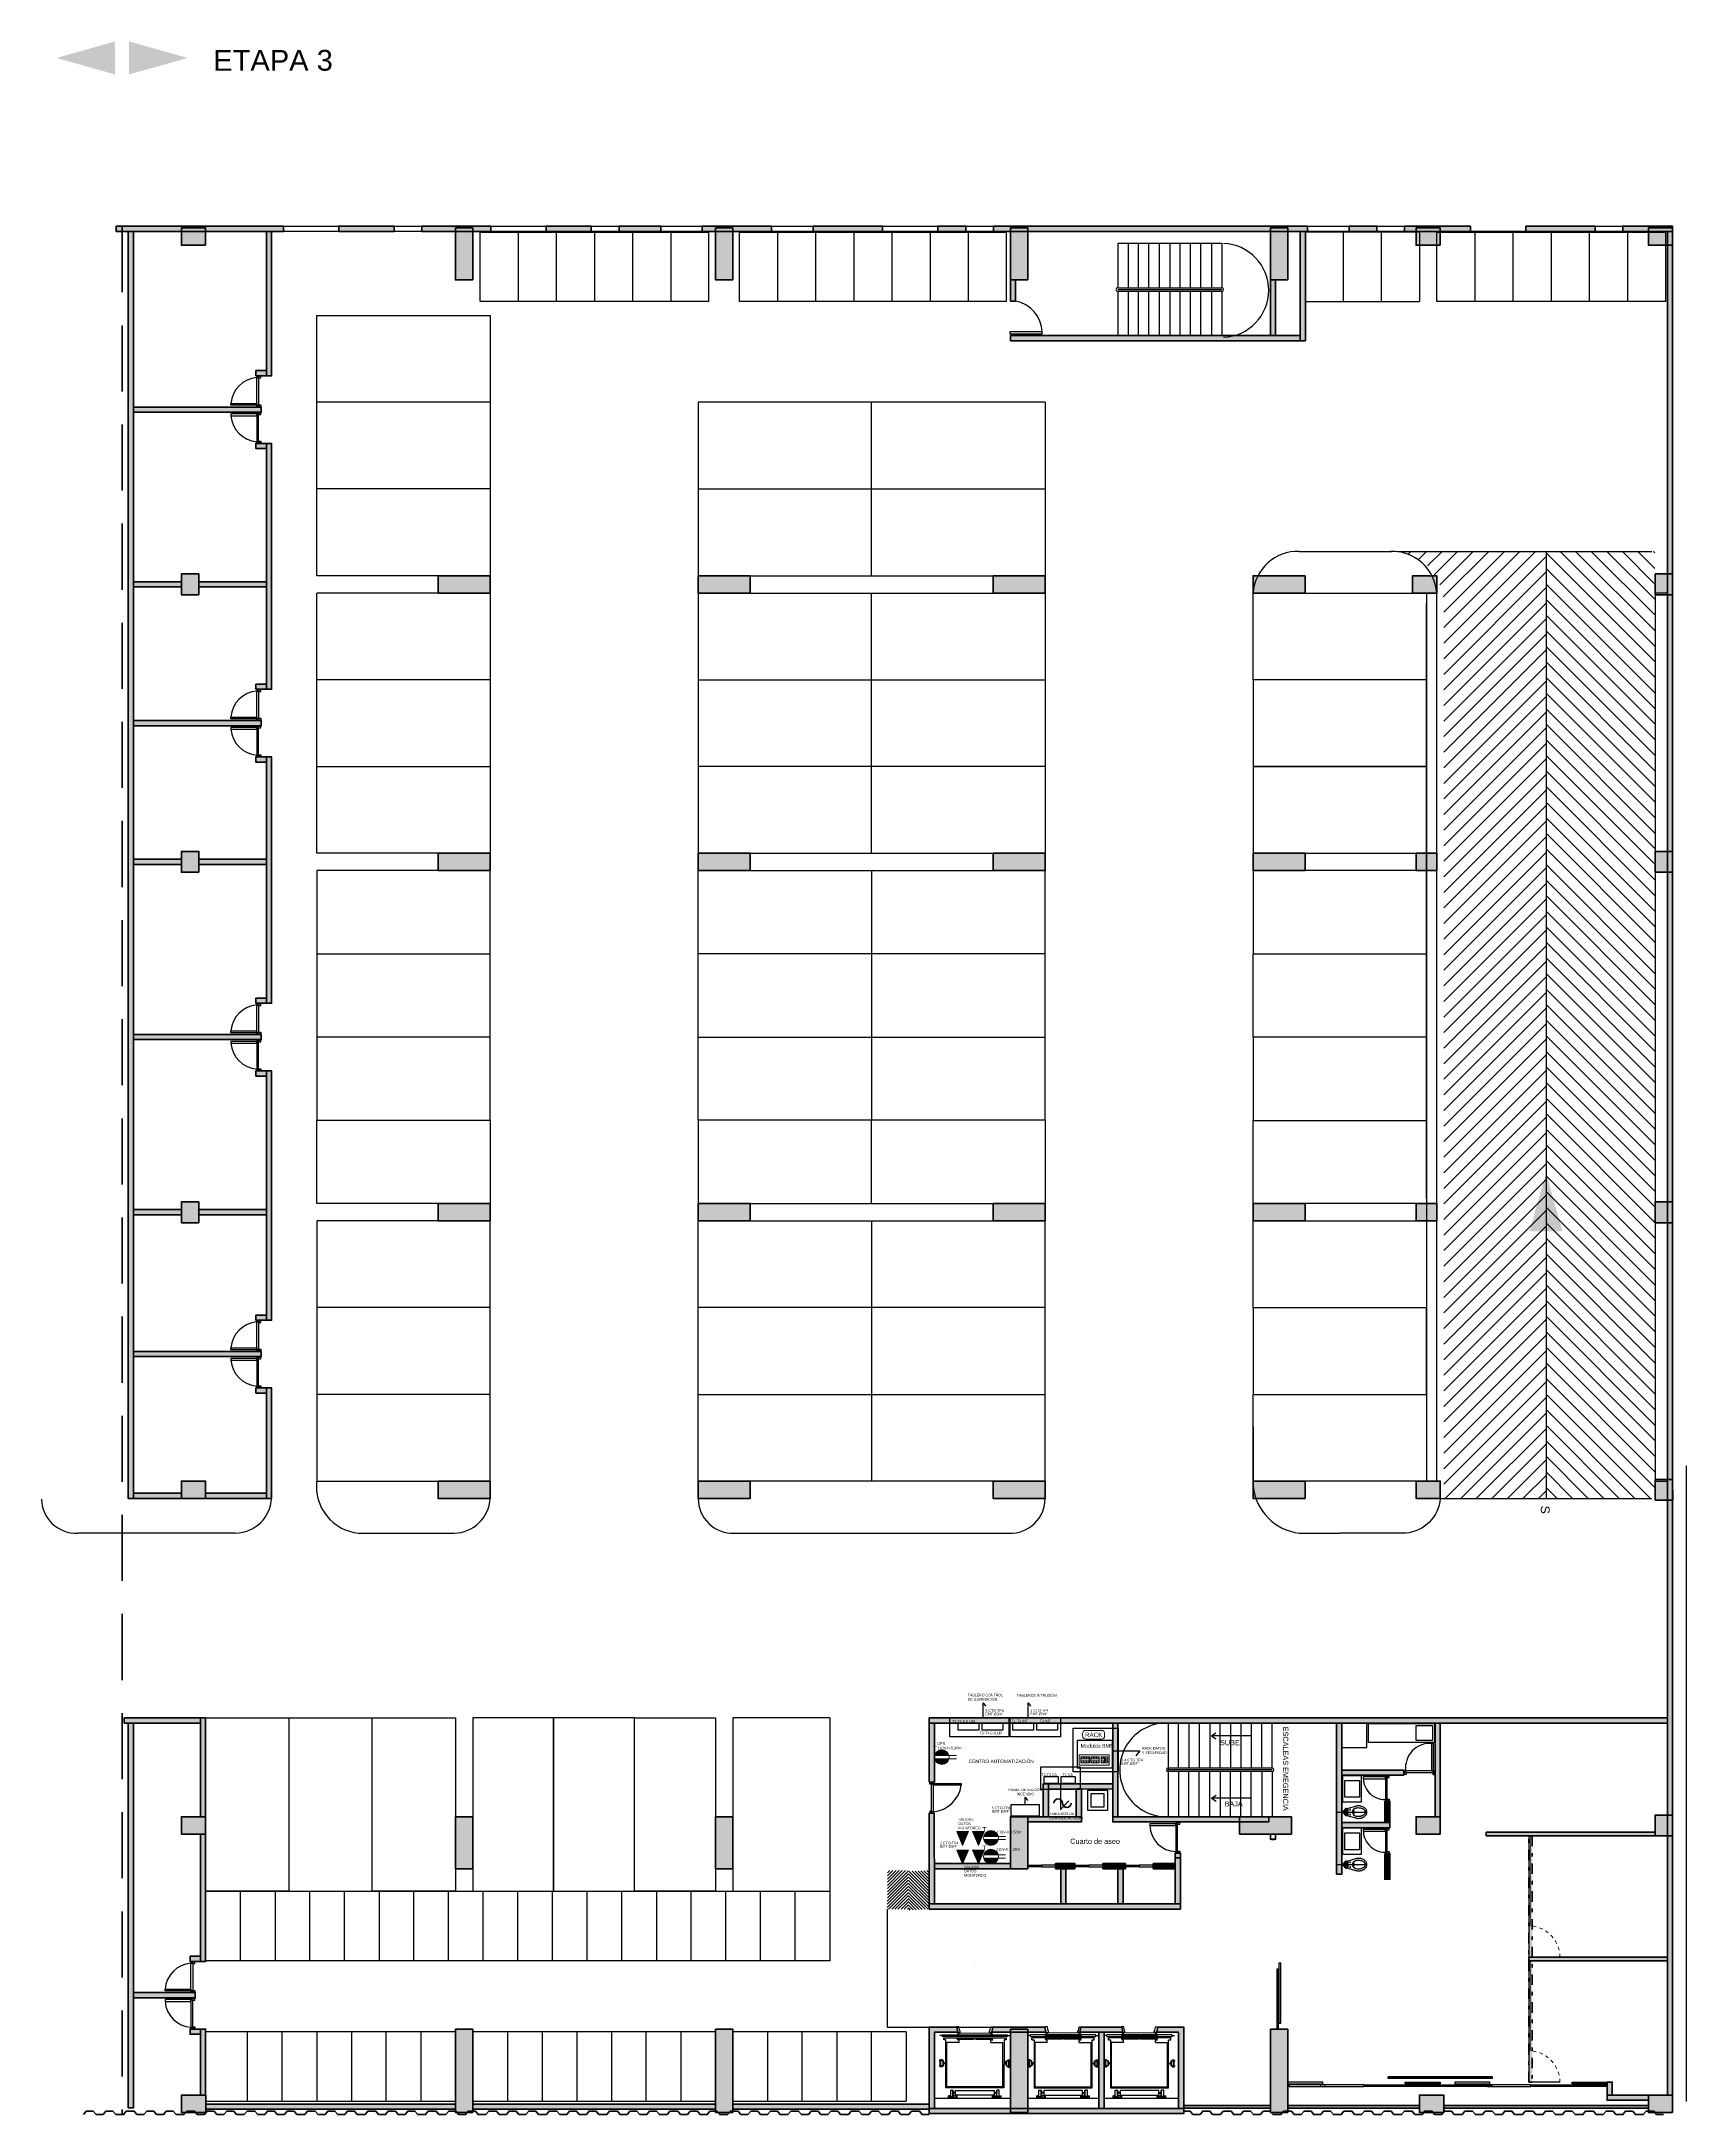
# Model space of a CAD drawing. Header units: millimetres. Extents: x -629 to 509, y -240 to 968.
# Drawn here: x 145.1 to 192.6, y 56.2 to 115.9 of the extents above; entities that cross this region are included whole.
import ezdxf

# ---------------------------------------------------------------- set-up
doc = ezdxf.new("R2010")
doc.units = ezdxf.units.MM
doc.set_wipeout_variables(frame=1)
for name, pattern in [('CENTER', [0.7, 0.3, -0.2, 0, -0.2]), ('CONTINUA', [0]), ('DASHDOT2', [0.5, 0.25, -0.125, 0, -0.125]), ('DASHED2', [9.525, 6.35, -3.175]), ('HIDDEN', [9.525, 6.35, -3.175]), ('Hidden 1_16_', [0.002381, 0.001587, -0.00079375])]:
    doc.linetypes.add(name, pattern=pattern)
doc.layers.add('-auxiliar', color=190, linetype='Continuous', plot=False)
for name, color, linetype in [('-parquead', 253, 'Continuous'), ('0-amob', 251, 'Continuous'), ('1amobla', 252, 'Continuous'), ('A-HATCH CONCRETO', 7, 'Continuous'), ('AMOBLAMIENTO', 253, 'Continuous'), ('AREA LOCALES', 161, 'Continuous'), ('AREA PARQUEO', 253, 'Continuous'), ('ASCENSOR', 252, 'Continuous'), ('DIO', 8, 'Continuous'), ('EJES APARA', 8, 'DASHDOT2'), ('GG_PISO 2', 8, 'Continuous'), ('GG_PISO 3', 8, 'Continuous'), ('GG_PROYECCION', 9, 'DASHED2'), ('H-muro', 251, 'Continuous'), ('HACHTCOLUMNA', 252, 'Continuous'), ('MARCO', 4, 'Continuous'), ('PROYECCION', 251, 'DASHED2'), ('tallo', 8, 'Continuous'), ('TEXTO 3', 3, 'Continuous'), ('Textos-espacios', 253, 'Continuous'), ('Tipologias de muros', 70, 'Continuous')]:
    doc.layers.add(name, color=color, linetype=linetype)
for name, color, linetype, lineweight in [('A-DETL-GENF', 7, 'Continuous', 5), ('A-DOOR', 7, 'Continuous', 5), ('Acabados', 2, 'Continuous', 40), ('COTA', 251, 'Continuous', 25), ('Estructura', 250, 'Continuous', 40), ('Muro', 250, 'Continuous', 40), ('Piso', 253, 'Continuous', 30), ('RT-SCAC-D', 3, 'Continuous', 15), ('RT-SDIN -T', 6, 'FENCELINE2', 20), ('RT-SDIN-D', 6, 'Continuous', 15), ('TEXTOS', 250, 'Continuous', 20), ('Vidrio', 254, 'Continuous', 30)]:
    doc.layers.add(name, color=color, linetype=linetype, lineweight=lineweight)
doc.layers.add('A-DOOR-HDLN', color=9, linetype='Hidden 1_16_', lineweight=25, true_color=0x808080)
doc.layers.add('RT-SCET-S', color=7, linetype='Continuous', lineweight=15, true_color=0x7070ff)
doc.layers.add('DIM-25', color=7, linetype='Continuous', true_color=0xb5b5b5, plot=False)
for name, color, linetype, true_color in [('F-2', 7, 'Continuous', 0xc4c4c4), ('JCA_HATCH 254', 7, 'Continuous', 0xd1d1d1), ('MUEBLE', 7, 'Continuous', 0xcfcfcf), ('PDF_A - VENT', 7, 'Continuous', 0xffffff), ('PDF_VENTANAS', 7, 'Continuous', 0xb9b9b9)]:
    doc.layers.add(name, color=color, linetype=linetype, true_color=true_color)
doc.styles.add('ROMANS', font='arial.ttf')
doc.styles.get("Standard").update_dxf_attribs({"font": 'arial.ttf'})
doc.linetypes.add('FENCELINE2', pattern='A,6.35,-2.54,[132,ltypeshp.shx,S=2.54,R=0,X=-2.54,Y=0],-2.54,25.4', length=36.83)
pattern_1 = [(0, (557.077, 3814.4124), (0, 6.985), [5.08, -1.905]), (90, (557.077, 3814.4124), (-6.985, 4e-16), [5.08, -1.905])]
pattern_2 = [(0, (280.441, 3764.844), (0, 6.985), [5.08, -1.905]), (90, (280.441, 3764.844), (-6.985, 4e-16), [5.08, -1.905])]

# ---------------------------------------------------------------- blocks, each defined once
blk = doc.blocks.new('rack 1')
at = {"color": 3, "linetype": 'ByBlock'}
blk.add_wipeout([(0.03, 0.03), (0.44, 0.03), (0.45, 0.03), (0.46, 0.03), (0.46, 0.03), (0.46, 0.03), (0.46, 0.03), (0.46, 0.03), (0.47, 0.03), (0.47, 0.03), (0.47, 0.03), (0.47, 0.03), (0.47, 0.03), (0.48, 0.03), (0.48, 0.03), (0.48, 0.02), (0.48, 0.02), (0.48, 0.02), (0.48, 0.02), (0.49, 0.02), (0.49, 0.02), (0.49, 0.02), (0.5, 0.02), (0.5, 0.02), (0.5, 0.02), (0.5, 0.02), (0.51, 0.02), (0.51, 0.02), (0.51, 0.01), (0.51, 0.01), (0.52, 0.01), (0.52, 0.01), (0.52, 0.01), (0.52, 0.01), (0.53, 0.01), (0.53, 0.01), (0.54, 0), (0.55, -0.01), (0.56, -0.01), (0.56, -0.02), (0.56, -0.02), (0.58, -0.03), (0.58, -0.04), (0.59, -0.05), (0.59, -0.06), (0.6, -0.06), (0.6, -0.07), (0.6, -0.08), (0.6, -0.08), (0.61, -0.09), (0.61, -0.09), (0.61, -0.1), (0.61, -0.1), (0.61, -0.11), (0.61, -0.11), (0.61, -0.12), (0.61, -0.13), (0.61, -0.14), (0.61, -0.15), (0.61, -0.16), (0.61, -0.16), (0.61, -0.17), (0.61, -0.26), (0.61, -0.27), (0.61, -0.28), (0.61, -0.3), (0.61, -0.3), (0.61, -0.3), (0.6, -0.32), (0.6, -0.32), (0.6, -0.33), (0.6, -0.33), (0.6, -0.33), (0.59, -0.34), (0.59, -0.35), (0.58, -0.36), (0.58, -0.36), (0.58, -0.37), (0.57, -0.37), (0.57, -0.37), (0.57, -0.37), (0.56, -0.38), (0.56, -0.38), (0.55, -0.39), (0.55, -0.39), (0.54, -0.4), (0.53, -0.4), (0.52, -0.41), (0.51, -0.41), (0.51, -0.42), (0.5, -0.42), (0.49, -0.42), (0.46, -0.43), (0.46, -0.43), (0.44, -0.43), (0.44, -0.43), (-0.39, -0.43), (-0.4, -0.43), (-0.43, -0.42), (-0.43, -0.42), (-0.44, -0.42), (-0.46, -0.41), (-0.46, -0.41), (-0.46, -0.41), (-0.48, -0.4), (-0.51, -0.38), (-0.51, -0.38), (-0.51, -0.38), (-0.52, -0.36), (-0.53, -0.36), (-0.53, -0.36), (-0.54, -0.34), (-0.54, -0.34), (-0.55, -0.32), (-0.55, -0.32), (-0.55, -0.3), (-0.55, -0.3), (-0.55, -0.29), (-0.55, -0.29), (-0.55, -0.29), (-0.56, -0.27), (-0.56, -0.26), (-0.56, -0.14), (-0.56, -0.11), (-0.56, -0.11), (-0.55, -0.08), (-0.55, -0.08), (-0.54, -0.06), (-0.54, -0.06), (-0.54, -0.06), (-0.53, -0.04), (-0.53, -0.04), (-0.53, -0.04), (-0.51, -0.02), (-0.51, -0.02), (-0.51, -0.02), (-0.49, 0), (-0.49, 0), (-0.47, 0), (-0.47, 0), (-0.45, 0.01), (-0.45, 0.01), (-0.45, 0.01), (-0.44, 0.02), (-0.44, 0.02), (-0.42, 0.03), (-0.42, 0.03), (-0.42, 0.03), (-0.39, 0.03), (-0.39, 0.03), (-0.37, 0.03)], dxfattribs=at).dxf.layer = 'RT-SCAC-D'
at = {"layer": 'RT-SCAC-D', "color": 3, "linetype": 'ByBlock'}
blk.add_lwpolyline([(-0.39, 0.03), (0.44, 0.03, -0.414214), (0.61, -0.14), (0.61, -0.26, -0.414214), (0.44, -0.43), (-0.39, -0.43, -0.414214), (-0.56, -0.26), (-0.56, -0.14, -0.414214)], format="xyb", close=True, dxfattribs=at)
at = {"layer": 'RT-SCAC-D', "color": 30, "linetype": 'ByBlock', "lineweight": 9, "insert": (0.03, -0.21), "char_height": 0.237, "attachment_point": 5, "style": 'ROMANS'}
blk.add_mtext_dynamic_manual_height_columns('\\pxqc;RACK', width=2.5838, gutter_width=2.5, heights=[0], dxfattribs=at)
blk = doc.blocks.new('Suiche')
at = {"color": 30, "linetype": 'ByBlock', "lineweight": 0, "ltscale": 0.01, "transparency": 33554687}
blk.add_wipeout([(-0.706, -0.033), (0.099, -0.033), (0.099, 0.246), (-0.706, 0.246)], dxfattribs=at).dxf.layer = 'RT-SDIN-D'
at = {"layer": 'RT-SDIN-D', "color": 30, "linetype": 'ByBlock', "lineweight": 5, "ltscale": 0.01, "transparency": 33554687}
for p, q in [((-0.657, 0.026), (-0.43, 0.026)), ((-0.39, 0.026), (-0.163, 0.026)), ((-0.028, 0.026), (-0.116, 0.026))]:
    blk.add_line(p, q, dxfattribs=at)
blk.add_lwpolyline([(0.099, 0.246), (0.099, -0.033), (-0.706, -0.033), (-0.706, 0.246)], close=True, dxfattribs=at)
for points in [[(-0.657, 0.026), (-0.657, 0.186), (-0.43, 0.186), (-0.43, 0.026)], [(-0.39, 0.026), (-0.39, 0.186), (-0.163, 0.186), (-0.163, 0.026)], [(-0.028, 0.026), (-0.028, 0.186), (-0.116, 0.186), (-0.116, 0.026)], [(-0.011, 0.026), (-0.011, 0.186), (0.062, 0.186), (0.062, 0.026), (-0.011, 0.026)]]:
    blk.add_lwpolyline(points, dxfattribs=at)
at = {"layer": 'RT-SDIN-D', "color": 30, "linetype": 'ByBlock', "lineweight": 0, "ltscale": 0.01, "transparency": 33554687}
for points in [[(-0.625, 0.186), (-0.625, 0.179), (-0.63, 0.179), (-0.63, 0.172), (-0.646, 0.172), (-0.646, 0.134), (-0.582, 0.134), (-0.582, 0.17), (-0.597, 0.17), (-0.597, 0.178), (-0.602, 0.178), (-0.602, 0.186)], [(-0.625, 0.026), (-0.625, 0.033), (-0.63, 0.033), (-0.63, 0.04), (-0.646, 0.04), (-0.646, 0.079), (-0.582, 0.079), (-0.582, 0.042), (-0.597, 0.042), (-0.597, 0.034), (-0.602, 0.034), (-0.602, 0.026)], [(-0.554, 0.186), (-0.554, 0.179), (-0.56, 0.179), (-0.56, 0.172), (-0.576, 0.172), (-0.576, 0.134), (-0.512, 0.134), (-0.512, 0.17), (-0.527, 0.17), (-0.527, 0.178), (-0.532, 0.178), (-0.532, 0.186)], [(-0.554, 0.026), (-0.554, 0.033), (-0.56, 0.033), (-0.56, 0.04), (-0.576, 0.04), (-0.576, 0.079), (-0.512, 0.079), (-0.512, 0.042), (-0.527, 0.042), (-0.527, 0.034), (-0.532, 0.034), (-0.532, 0.026)], [(-0.483, 0.186), (-0.483, 0.179), (-0.488, 0.179), (-0.488, 0.172), (-0.504, 0.172), (-0.504, 0.134), (-0.44, 0.134), (-0.44, 0.17), (-0.455, 0.17), (-0.455, 0.178), (-0.46, 0.178), (-0.46, 0.186)], [(-0.483, 0.026), (-0.483, 0.033), (-0.488, 0.033), (-0.488, 0.04), (-0.504, 0.04), (-0.504, 0.079), (-0.44, 0.079), (-0.44, 0.042), (-0.455, 0.042), (-0.455, 0.034), (-0.46, 0.034), (-0.46, 0.026)], [(-0.358, 0.186), (-0.358, 0.179), (-0.364, 0.179), (-0.364, 0.172), (-0.379, 0.172), (-0.379, 0.134), (-0.316, 0.134), (-0.316, 0.17), (-0.33, 0.17), (-0.33, 0.178), (-0.335, 0.178), (-0.335, 0.186)], [(-0.358, 0.026), (-0.358, 0.033), (-0.364, 0.033), (-0.364, 0.04), (-0.379, 0.04), (-0.379, 0.079), (-0.316, 0.079), (-0.316, 0.042), (-0.33, 0.042), (-0.33, 0.034), (-0.335, 0.034), (-0.335, 0.026)], [(-0.288, 0.186), (-0.288, 0.179), (-0.293, 0.179), (-0.293, 0.172), (-0.309, 0.172), (-0.309, 0.134), (-0.245, 0.134), (-0.245, 0.17), (-0.26, 0.17), (-0.26, 0.178), (-0.265, 0.178), (-0.265, 0.186)], [(-0.288, 0.026), (-0.288, 0.033), (-0.293, 0.033), (-0.293, 0.04), (-0.309, 0.04), (-0.309, 0.079), (-0.245, 0.079), (-0.245, 0.042), (-0.26, 0.042), (-0.26, 0.034), (-0.265, 0.034), (-0.265, 0.026)], [(-0.216, 0.186), (-0.216, 0.179), (-0.222, 0.179), (-0.222, 0.172), (-0.237, 0.172), (-0.237, 0.134), (-0.174, 0.134), (-0.174, 0.17), (-0.188, 0.17), (-0.188, 0.178), (-0.193, 0.178), (-0.193, 0.186)], [(-0.216, 0.026), (-0.216, 0.033), (-0.222, 0.033), (-0.222, 0.04), (-0.237, 0.04), (-0.237, 0.079), (-0.174, 0.079), (-0.174, 0.042), (-0.188, 0.042), (-0.188, 0.034), (-0.193, 0.034), (-0.193, 0.026)], [(-0.083, 0.186), (-0.083, 0.179), (-0.088, 0.179), (-0.088, 0.171), (-0.104, 0.171), (-0.104, 0.133), (-0.04, 0.133), (-0.04, 0.17), (-0.055, 0.17), (-0.055, 0.177), (-0.06, 0.177), (-0.06, 0.186)], [(-0.083, 0.026), (-0.083, 0.034), (-0.088, 0.034), (-0.088, 0.041), (-0.104, 0.041), (-0.104, 0.079), (-0.04, 0.079), (-0.04, 0.043), (-0.055, 0.043), (-0.055, 0.035), (-0.06, 0.035), (-0.06, 0.026)], [(-0.011, 0.137), (0.01, 0.137), (0.01, 0.127), (0.041, 0.127), (0.041, 0.137), (0.062, 0.137)], [(-0.011, 0.075), (0.01, 0.075), (0.01, 0.085), (0.041, 0.085), (0.041, 0.075), (0.062, 0.075)]]:
    blk.add_lwpolyline(points, dxfattribs=at)
for points in [[(0.039, 0.138), (0.039, 0.131), (0.012, 0.131), (0.012, 0.141), (0.039, 0.141)], [(0.039, 0.074), (0.039, 0.081), (0.012, 0.081), (0.012, 0.071), (0.039, 0.071)]]:
    blk.add_lwpolyline(points, close=True, dxfattribs=at)
blk = doc.blocks.new('Punto De Voz En Pared')
at = {"layer": 'RT-SCET-S'}
h = blk.add_hatch(color=5, dxfattribs=at)
h.dxf.hatch_style = 1
h.paths.add_polyline_path([(0.033, 0.397), (0.37, 0.397), (0.202, 0)])
blk.add_line((0.033, 0.397), (0.37, 0.397), dxfattribs=at)
blk.add_lwpolyline([(0.202, 0), (0.202, 0), (0.033, 0.397), (0.37, 0.397), (0.202, 0), (0.202, 0)], dxfattribs=at)
blk = doc.blocks.new('Toma Electrico a h1.20m')
at = {"layer": 'RT-SDIN -T'}
h = blk.add_hatch(color=30, dxfattribs=at)
h.dxf.hatch_style = 1
h.paths.add_polyline_path([(35888.29, -30559.42), (35889.17, -30559.42, 0.797641)])
h.paths.add_polyline_path([(35888.29, -30559.62, 0.797641), (35889.17, -30559.62)])
at = {"layer": 'RT-SDIN -T', "color": 30}
for points in [[(35888.29, -30559.42), (35889.62, -30559.42)], [(35888.29, -30559.62), (35889.62, -30559.62)]]:
    blk.add_lwpolyline(points, dxfattribs=at)
blk.add_circle((35888.73, -30559.52), 0.45, dxfattribs=at)
at = {"color": 30, "insert": (35888.19, -30558.85), "char_height": 0.3, "attachment_point": 1}
blk.add_mtext_dynamic_manual_height_columns('{\\f@Arial Unicode MS|b0|i0|c0|p34;T}', width=0.2003, gutter_width=1, heights=[0], dxfattribs=at)
blk = doc.blocks.new('MARCOE-102')
for p, q in [((0, 0), (0, -2.5)), ((0, 0), (1.75, 0)), ((1.75, 0), (1.75, -0.45)), ((0, -2.5), (1.75, -2.5)), ((0.175, -0.175), (1.575, -0.175)), ((0.175, -0.175), (0.175, -2.325)), ((0.175, -2.325), (1.575, -2.325)), ((1.375, -0.45), (1.375, -0.275)), ((1.375, -0.275), (1.575, -0.275)), ((1.75, -0.45), (1.375, -0.45)), ((1.375, -2.05), (1.375, -2.225)), ((1.75, -2.05), (1.375, -2.05)), ((1.375, -2.225), (1.575, -2.225)), ((1.575, -0.275), (1.575, -0.175)), ((1.575, -2.325), (1.575, -2.225)), ((1.75, -2.5), (1.75, -2.05))]:
    blk.add_line(p, q)
at = {"layer": 'MARCO'}
blk.add_lwpolyline([(0, 0), (0, -2.5), (1.75, -2.5), (1.75, -2.05), (1.375, -2.05), (1.375, -2.225), (1.575, -2.225), (1.575, -2.325), (0.175, -2.325), (0.175, -0.175), (1.575, -0.175), (1.575, -0.275), (1.375, -0.275), (1.375, -0.45), (1.75, -0.45), (1.75, 0), (0, 0)], dxfattribs=at)
blk = doc.blocks.new('ASCENSOR')
at = {"layer": '0-amob'}
for p, q in [((-1.747, -0.512), (-1.859, -0.533)), ((-1.859, -0.533), (-1.859, -0.609)), ((-1.69, -0.498), (-1.747, -0.498)), ((-1.747, -0.498), (-1.747, -0.512)), ((-1.69, -0.564), (-1.69, -0.498)), ((-1.68, -0.564), (-1.69, -0.564))]:
    blk.add_line(p, q, dxfattribs=at)
blk.add_lwpolyline([(-1.68, -0.564), (-1.68, 0.413), (-1.69, 0.413), (-1.69, 0.347), (-1.747, 0.347), (-1.747, 0.361), (-1.859, 0.382), (-1.859, 0.458)], dxfattribs=at)
at = {"layer": 'ASCENSOR'}
for p, q in [((-1.63, -1.015), (-1.63, 0.869)), ((-1.575, 0.869), (-1.63, 0.869)), ((-1.605, 0.869), (-1.605, 0.932)), ((-1.575, 0.869), (-1.575, -1.015)), ((-1.485, 0.826), (-1.545, 0.826)), ((-1.545, 0.826), (-1.485, 0.826)), ((-1.545, -0.971), (-1.545, 0.826)), ((-1.485, 0.826), (-1.485, 0.766)), ((-1.485, 0.766), (-0.096, 0.766)), ((-1.405, 0.385), (-1.405, 0.735)), ((-0.126, 0.735), (-1.405, 0.735)), ((-0.91, 0.876), (-0.91, 0.932)), ((-0.7, 0.921), (-0.91, 0.921)), ((-0.91, 0.876), (-0.88, 0.876)), ((-0.88, 0.922), (-0.88, 0.95)), ((-0.73, 0.902), (-0.88, 0.902)), ((-0.88, 0.83), (-0.88, 0.902)), ((-0.73, 0.836), (-0.88, 0.836)), ((-0.88, 0.836), (-0.73, 0.836)), ((-0.85, 0.83), (-0.88, 0.83)), ((-0.85, 0.83), (-0.88, 0.83)), ((-0.85, 0.83), (-0.805, 0.83)), ((-0.85, 0.83), (-0.805, 0.83)), ((-0.85, 0.83), (-0.805, 0.83)), ((-0.85, 0.83), (-0.805, 0.83)), ((-0.85, 0.823), (-0.85, 0.83)), ((-0.85, 0.823), (-0.85, 0.83)), ((-0.809, 0.823), (-0.85, 0.823)), ((-0.809, 0.823), (-0.85, 0.823)), ((-0.816, 0.785), (-0.816, 0.792)), ((-0.816, 0.792), (-0.802, 0.792)), ((-0.809, 0.785), (-0.816, 0.785)), ((-0.809, 0.785), (-0.809, 0.823)), ((-0.802, 0.785), (-0.809, 0.785)), ((-0.76, 0.83), (-0.805, 0.83)), ((-0.76, 0.83), (-0.805, 0.83)), ((-0.76, 0.83), (-0.805, 0.83)), ((-0.76, 0.83), (-0.805, 0.83)), ((-0.802, 0.823), (-0.76, 0.823)), ((-0.802, 0.823), (-0.76, 0.823)), ((-0.802, 0.785), (-0.802, 0.823)), ((-0.795, 0.792), (-0.802, 0.792)), ((-0.802, 0.785), (-0.795, 0.785)), ((-0.795, 0.785), (-0.795, 0.792)), ((-0.76, 0.823), (-0.76, 0.83)), ((-0.76, 0.823), (-0.76, 0.83)), ((-0.76, 0.83), (-0.73, 0.83)), ((-0.76, 0.83), (-0.73, 0.83)), ((-0.73, 0.922), (-0.73, 0.95)), ((-0.73, 0.836), (-0.73, 0.902)), ((-0.73, 0.876), (-0.7, 0.876)), ((-0.73, 0.83), (-0.73, 0.836)), ((-0.7, 0.876), (-0.7, 0.932)), ((-0.126, 0.735), (-0.126, -0.88)), ((-0.096, 0.766), (-0.096, -0.911)), ((-0.036, 0.625), (-0.036, 0.555)), ((0.155, 0.625), (-0.036, 0.625)), ((0.184, 0.688), (0.128, 0.688)), ((0.128, 0.625), (0.128, 0.688)), ((0.147, 0.664), (0.21, 0.664)), ((0.155, 0.625), (0.155, 0.555)), ((0.173, 0.689), (0.173, 0.438)), ((-1.68, 0.434), (-1.671, 0.434)), ((-1.68, 0.434), (-1.671, 0.434)), ((-1.68, 0.399), (-1.68, 0.434)), ((-1.68, 0.399), (-1.68, 0.434)), ((-1.63, 0.399), (-1.68, 0.399)), ((-1.63, 0.399), (-1.68, 0.399)), ((-1.676, 0.43), (-1.674, 0.43)), ((-1.674, 0.43), (-1.676, 0.43)), ((-1.676, 0.402), (-1.676, 0.43)), ((-1.676, 0.43), (-1.676, 0.402)), ((-1.633, 0.402), (-1.676, 0.402)), ((-1.676, 0.402), (-1.633, 0.402)), ((-1.674, 0.426), (-1.674, 0.43)), ((-1.674, 0.426), (-1.674, 0.43)), ((-1.671, 0.426), (-1.674, 0.426)), ((-1.671, 0.426), (-1.674, 0.426)), ((-1.671, 0.434), (-1.671, 0.426)), ((-1.671, 0.434), (-1.671, 0.426)), ((-1.639, 0.434), (-1.639, 0.426)), ((-1.63, 0.434), (-1.639, 0.434)), ((-1.639, 0.434), (-1.63, 0.434)), ((-1.639, 0.426), (-1.639, 0.434)), ((-1.639, 0.426), (-1.635, 0.426)), ((-1.635, 0.426), (-1.639, 0.426)), ((-1.635, 0.43), (-1.633, 0.43)), ((-1.635, 0.426), (-1.635, 0.43)), ((-1.635, 0.43), (-1.635, 0.426)), ((-1.633, 0.43), (-1.635, 0.43)), ((-1.633, 0.402), (-1.633, 0.43)), ((-1.633, 0.402), (-1.633, 0.43)), ((-1.63, 0.399), (-1.63, 0.434)), ((-1.63, 0.434), (-1.63, 0.399)), ((-1.587, 0.433), (-1.618, 0.433)), ((-1.618, 0.433), (-1.618, -0.056)), ((-1.587, -0.056), (-1.587, 0.433)), ((-1.503, 0.434), (-1.534, 0.434)), ((-1.534, -0.056), (-1.534, 0.434)), ((-1.503, -0.056), (-1.503, 0.434)), ((-1.485, 0.385), (-1.485, 0.445)), ((-1.405, 0.385), (-1.485, 0.385)), ((0.155, 0.561), (-0.036, 0.561)), ((0.155, 0.555), (-0.036, 0.555)), ((-0.021, 0.485), (0.109, 0.485)), ((-0.021, -0.63), (-0.021, 0.485)), ((-0.001, 0.552), (-0.001, 0.555)), ((-0.001, 0.555), (0.041, 0.555)), ((0.038, 0.552), (-0.001, 0.552)), ((0.038, 0.491), (0.038, 0.552)), ((0.041, 0.555), (0.041, 0.491)), ((0.089, 0.555), (0.041, 0.555)), ((0.047, 0.555), (0.047, 0.491)), ((0.05, 0.491), (0.05, 0.552)), ((0.05, 0.552), (0.089, 0.552)), ((0.089, 0.552), (0.089, 0.555)), ((0.089, 0.552), (0.089, 0.555)), ((0.109, 0.485), (0.109, -0.63)), ((0.128, 0.438), (0.128, 0.555)), ((0.184, 0.438), (0.128, 0.438)), ((0.149, 0.463), (0.209, 0.463)), ((-1.618, -0.056), (-1.587, -0.056)), ((-1.587, -0.095), (-1.618, -0.095)), ((-1.618, -0.095), (-1.618, -0.583)), ((-1.618, -0.583), (-1.587, -0.583)), ((-1.587, -0.583), (-1.587, -0.095)), ((-1.534, -0.056), (-1.503, -0.056)), ((-1.503, -0.095), (-1.534, -0.095)), ((-1.534, -0.58), (-1.534, -0.095)), ((-1.534, -0.58), (-1.503, -0.58)), ((-1.503, -0.58), (-1.503, -0.095)), ((-1.405, -0.53), (-1.485, -0.53)), ((-1.485, -0.53), (-1.485, -0.59)), ((-1.405, -0.53), (-1.405, -0.88)), ((0.184, -0.583), (0.128, -0.583)), ((0.128, -0.583), (0.128, -0.7)), ((0.173, -0.834), (0.173, -0.583)), ((-1.575, -1.015), (-1.63, -1.015)), ((-1.605, -1.015), (-1.605, -1.083)), ((-1.485, -0.971), (-1.545, -0.971)), ((-0.096, -0.911), (-1.485, -0.911)), ((-1.485, -0.911), (-1.485, -0.971)), ((-0.126, -0.88), (-1.405, -0.88)), ((-0.91, -1.011), (-0.88, -1.011)), ((-0.91, -1.011), (-0.91, -1.083)), ((-0.7, -1.072), (-0.91, -1.072)), ((-0.85, -0.981), (-0.88, -0.981)), ((-0.85, -0.981), (-0.88, -0.981)), ((-0.88, -0.981), (-0.88, -1.052)), ((-0.73, -0.987), (-0.88, -0.987)), ((-0.88, -0.987), (-0.73, -0.987)), ((-0.73, -1.052), (-0.88, -1.052)), ((-0.88, -1.073), (-0.88, -1.1)), ((-0.808, -0.974), (-0.85, -0.974)), ((-0.808, -0.974), (-0.85, -0.974)), ((-0.85, -0.974), (-0.85, -0.981)), ((-0.85, -0.974), (-0.85, -0.981)), ((-0.85, -0.981), (-0.805, -0.981)), ((-0.85, -0.981), (-0.805, -0.981)), ((-0.85, -0.981), (-0.805, -0.981)), ((-0.85, -0.981), (-0.805, -0.981)), ((-0.808, -0.936), (-0.815, -0.936)), ((-0.815, -0.936), (-0.815, -0.943)), ((-0.815, -0.943), (-0.801, -0.943)), ((-0.808, -0.936), (-0.808, -0.974)), ((-0.801, -0.936), (-0.808, -0.936)), ((-0.76, -0.981), (-0.805, -0.981)), ((-0.76, -0.981), (-0.805, -0.981)), ((-0.76, -0.981), (-0.805, -0.981)), ((-0.76, -0.981), (-0.805, -0.981)), ((-0.801, -0.936), (-0.801, -0.974)), ((-0.801, -0.936), (-0.794, -0.936)), ((-0.794, -0.943), (-0.801, -0.943)), ((-0.801, -0.974), (-0.76, -0.974)), ((-0.801, -0.974), (-0.76, -0.974)), ((-0.794, -0.936), (-0.794, -0.943)), ((-0.76, -0.974), (-0.76, -0.981)), ((-0.76, -0.974), (-0.76, -0.981)), ((-0.76, -0.981), (-0.73, -0.981)), ((-0.76, -0.981), (-0.73, -0.981)), ((-0.73, -0.981), (-0.73, -0.987)), ((-0.73, -0.987), (-0.73, -1.052)), ((-0.73, -1.011), (-0.7, -1.011)), ((-0.73, -1.073), (-0.73, -1.1)), ((-0.7, -1.011), (-0.7, -1.083)), ((0.155, -0.7), (-0.036, -0.7)), ((-0.036, -0.77), (-0.036, -0.7)), ((0.155, -0.706), (-0.036, -0.706)), ((0.155, -0.77), (-0.036, -0.77)), ((0.109, -0.63), (-0.021, -0.63)), ((-0.001, -0.697), (-0.001, -0.7)), ((0.038, -0.697), (-0.001, -0.697)), ((-0.001, -0.7), (0.041, -0.7)), ((0.038, -0.636), (0.038, -0.697)), ((0.041, -0.7), (0.041, -0.636)), ((0.047, -0.7), (0.047, -0.636)), ((0.089, -0.7), (0.047, -0.7)), ((0.05, -0.636), (0.05, -0.697)), ((0.05, -0.697), (0.089, -0.697)), ((0.089, -0.697), (0.089, -0.7)), ((0.128, -0.77), (0.128, -0.833)), ((0.184, -0.833), (0.128, -0.833)), ((0.147, -0.809), (0.21, -0.809)), ((0.149, -0.609), (0.209, -0.609)), ((0.155, -0.77), (0.155, -0.7))]:
    blk.add_line(p, q, dxfattribs=at)
for centre, radius, start, end in [((0.044, 0.491), 0.006, 180, 270), ((0.044, 0.491), 0.003, 180, 270), ((0.044, 0.491), 0.006, 270, 0), ((0.044, 0.491), 0.003, 270, 0), ((0.044, -0.636), 0.006, 90, 180), ((0.044, -0.636), 0.003, 90, 180), ((0.044, -0.636), 0.006, 0, 90), ((0.044, -0.636), 0.003, 0, 90)]:
    blk.add_arc(centre, radius, start, end, dxfattribs=at)
for points in [[(-0.795, 0.792), (-0.795, 0.785), (-0.816, 0.785), (-0.816, 0.792)], [(-0.816, 0.785), (-0.816, 0.792), (-0.795, 0.785), (-0.816, 0.785)], [(-0.795, 0.785), (-0.816, 0.785), (-0.795, 0.792), (-0.816, 0.792)], [(-0.794, -0.943), (-0.794, -0.936), (-0.815, -0.936), (-0.815, -0.943)], [(-0.815, -0.936), (-0.815, -0.943), (-0.794, -0.936), (-0.815, -0.936)], [(-0.794, -0.936), (-0.815, -0.936), (-0.794, -0.943), (-0.815, -0.943)]]:
    blk.add_solid(points, dxfattribs=at)
at = {"layer": 'ASCENSOR', "xscale": 0.01999999999998181, "yscale": 0.01999999999998181, "zscale": 0.01999999999998181, "rotation": 270}
blk.add_blockref('MARCOE-102', (-1.63, -0.541), dxfattribs=at)
blk = doc.blocks.new('estructura etapa 3')
at = {"layer": 'HACHTCOLUMNA', "transparency": 33554687}
h = blk.add_hatch(color=256, dxfattribs=at)
h.paths.add_polyline_path([(-91.651, -6658.124), (-91.651, -6657.624), (-92.35, -6657.624), (-92.35, -6658.124)])
h.paths.add_polyline_path([(-49.354, -6658.124), (-49.354, -6657.624), (-50.055, -6657.624), (-50.055, -6658.124)])
h.paths.add_polyline_path([(-56.053, -6658.124), (-56.053, -6657.624), (-56.753, -6657.624), (-56.753, -6658.124)])
h.paths.add_polyline_path([(-76.45, -6659.124), (-76.95, -6659.124), (-76.95, -6657.624), (-76.45, -6657.624)])
h.paths.add_polyline_path([(-83.95, -6659.124), (-84.45, -6659.124), (-84.45, -6657.624), (-83.95, -6657.624)])
h.paths.add_polyline_path([(-60.452, -6659.124), (-60.952, -6659.124), (-60.952, -6657.624), (-60.452, -6657.624)])
h.paths.add_polyline_path([(-67.95, -6659.124), (-68.45, -6659.124), (-68.45, -6657.624), (-67.95, -6657.624)])
h.paths.add_polyline_path([(-91.85, -6668.199), (-91.851, -6667.599), (-92.35, -6667.599), (-92.349, -6668.199)])
h.paths.add_polyline_path([(-49.354, -6668.199), (-49.354, -6667.599), (-49.854, -6667.599), (-49.854, -6668.199)])
h.paths.add_polyline_path([(-56.154, -6668.149), (-56.154, -6667.649), (-56.854, -6667.649), (-56.854, -6668.149)])
h.paths.add_polyline_path([(-59.952, -6667.649), (-59.952, -6668.149), (-61.452, -6668.149), (-61.452, -6667.649)])
h.paths.add_polyline_path([(-75.95, -6667.649), (-75.95, -6668.149), (-77.45, -6668.149), (-77.45, -6667.649)])
h.paths.add_polyline_path([(-68.95, -6667.649), (-68.95, -6668.149), (-67.45, -6668.149), (-67.45, -6667.649)])
h.paths.add_polyline_path([(-84.95, -6667.649), (-84.95, -6668.149), (-83.45, -6668.149), (-83.45, -6667.649)])
h.paths.add_polyline_path([(-91.85, -6676.199), (-91.85, -6675.599), (-92.349, -6675.599), (-92.349, -6676.199)])
h.paths.add_polyline_path([(-49.354, -6676.199), (-49.354, -6675.599), (-49.854, -6675.599), (-49.854, -6676.199)])
h.paths.add_polyline_path([(-56.154, -6676.149), (-56.154, -6675.649), (-56.754, -6675.649), (-56.754, -6676.149)])
h.paths.add_polyline_path([(-59.952, -6675.649), (-59.952, -6676.149), (-61.452, -6676.149), (-61.452, -6675.649)])
h.paths.add_polyline_path([(-75.95, -6675.649), (-75.95, -6676.149), (-77.45, -6676.149), (-77.45, -6675.649)])
h.paths.add_polyline_path([(-68.95, -6675.649), (-68.95, -6676.149), (-67.45, -6676.149), (-67.45, -6675.649)])
h.paths.add_polyline_path([(-84.95, -6675.649), (-84.95, -6676.149), (-83.45, -6676.149), (-83.45, -6675.649)])
h.paths.add_polyline_path([(-91.847, -6686.299), (-91.851, -6685.699), (-92.35, -6685.699), (-92.346, -6686.299)])
h.paths.add_polyline_path([(-49.354, -6686.299), (-49.354, -6685.699), (-49.854, -6685.699), (-49.854, -6686.299)])
h.paths.add_polyline_path([(-56.154, -6686.249), (-56.154, -6685.749), (-56.754, -6685.749), (-56.754, -6686.249)])
h.paths.add_polyline_path([(-59.952, -6685.749), (-59.952, -6686.249), (-61.452, -6686.249), (-61.452, -6685.749)])
h.paths.add_polyline_path([(-75.95, -6685.749), (-75.95, -6686.249), (-77.45, -6686.249), (-77.45, -6685.749)])
h.paths.add_polyline_path([(-68.95, -6685.749), (-68.95, -6686.249), (-67.45, -6686.249), (-67.45, -6685.749)])
h.paths.add_polyline_path([(-84.95, -6685.749), (-84.95, -6686.249), (-83.45, -6686.249), (-83.45, -6685.749)])
h.paths.add_polyline_path([(-49.353, -6694.294), (-49.354, -6693.699), (-49.855, -6693.699), (-49.854, -6694.294)])
h.paths.add_polyline_path([(-56.054, -6694.249), (-56.054, -6693.749), (-56.753, -6693.749), (-56.753, -6694.249)])
h.paths.add_polyline_path([(-91.651, -6694.249), (-91.651, -6693.749), (-92.35, -6693.749), (-92.35, -6694.249)])
h.paths.add_polyline_path([(-59.952, -6693.749), (-59.952, -6694.249), (-61.452, -6694.249), (-61.452, -6693.749)])
h.paths.add_polyline_path([(-75.95, -6693.749), (-75.95, -6694.249), (-77.45, -6694.249), (-77.45, -6693.749)])
h.paths.add_polyline_path([(-68.95, -6693.749), (-68.95, -6694.249), (-67.45, -6694.249), (-67.45, -6693.749)])
h.paths.add_polyline_path([(-84.95, -6693.749), (-84.95, -6694.249), (-83.45, -6694.249), (-83.45, -6693.749)])
h.paths.add_polyline_path([(-49.359, -6703.974), (-49.359, -6703.374), (-49.859, -6703.374), (-49.859, -6703.974)])
h.paths.add_polyline_path([(-56.054, -6703.924), (-56.054, -6703.424), (-56.753, -6703.424), (-56.753, -6703.924)])
h.paths.add_polyline_path([(-67.95, -6704.924), (-67.95, -6703.424), (-68.45, -6703.424), (-68.45, -6704.924)])
h.paths.add_polyline_path([(-91.651, -6703.924), (-91.651, -6703.424), (-92.35, -6703.424), (-92.35, -6703.924)])
h.paths.add_polyline_path([(-61.847, -6703.424), (-60.347, -6703.424), (-60.347, -6703.924), (-61.847, -6703.924)])
h.paths.add_polyline_path([(-83.95, -6704.924), (-83.95, -6703.424), (-84.45, -6703.424), (-84.45, -6704.924)])
h.paths.add_polyline_path([(-76.45, -6704.924), (-76.45, -6703.424), (-76.95, -6703.424), (-76.95, -6704.924)])
h.paths.add_polyline_path([(-49.354, -6711.949), (-49.354, -6711.449), (-50.054, -6711.449), (-50.054, -6711.949)])
h.paths.add_polyline_path([(-55.954, -6711.949), (-55.954, -6711.449), (-56.654, -6711.449), (-56.654, -6711.949)])
h.paths.add_polyline_path([(-91.65, -6711.949), (-91.65, -6711.449), (-92.35, -6711.449), (-92.35, -6711.949)])
h.paths.add_polyline_path([(-60.952, -6711.949), (-60.952, -6709.549), (-60.452, -6709.549), (-60.452, -6711.949)])
h.paths.add_polyline_path([(-68.45, -6709.549), (-68.45, -6711.949), (-67.95, -6711.949), (-67.95, -6709.549)])
h.paths.add_polyline_path([(-76.95, -6709.549), (-76.95, -6711.949), (-76.45, -6711.949), (-76.45, -6709.549)])
h.paths.add_polyline_path([(-83.95, -6709.549), (-83.95, -6711.949), (-84.45, -6711.949), (-84.45, -6709.549)])
at = {"layer": 'Estructura', "transparency": 33554687}
for points in [[(-91.651, -6658.124), (-91.651, -6657.624), (-92.35, -6657.624), (-92.35, -6658.124)], [(-83.95, -6659.124), (-84.45, -6659.124), (-84.45, -6657.624), (-83.95, -6657.624)], [(-76.45, -6659.124), (-76.95, -6659.124), (-76.95, -6657.624), (-76.45, -6657.624)], [(-67.95, -6659.124), (-68.45, -6659.124), (-68.45, -6657.624), (-67.95, -6657.624)], [(-60.452, -6659.124), (-60.952, -6659.124), (-60.952, -6657.624), (-60.452, -6657.624)], [(-56.053, -6658.124), (-56.053, -6657.624), (-56.753, -6657.624), (-56.753, -6658.124)], [(-49.354, -6658.124), (-49.354, -6657.624), (-50.055, -6657.624), (-50.055, -6658.124)], [(-91.85, -6668.199), (-91.851, -6667.599), (-92.35, -6667.599), (-92.349, -6668.199)], [(-84.95, -6667.649), (-84.95, -6668.149), (-83.45, -6668.149), (-83.45, -6667.649)], [(-75.95, -6667.649), (-75.95, -6668.149), (-77.45, -6668.149), (-77.45, -6667.649)], [(-68.95, -6667.649), (-68.95, -6668.149), (-67.45, -6668.149), (-67.45, -6667.649)], [(-59.952, -6667.649), (-59.952, -6668.149), (-61.452, -6668.149), (-61.452, -6667.649)], [(-56.154, -6668.149), (-56.154, -6667.649), (-56.854, -6667.649), (-56.854, -6668.149)], [(-49.354, -6668.199), (-49.354, -6667.599), (-49.854, -6667.599), (-49.854, -6668.199)], [(-91.85, -6676.199), (-91.85, -6675.599), (-92.349, -6675.599), (-92.349, -6676.199)], [(-84.95, -6675.649), (-84.95, -6676.149), (-83.45, -6676.149), (-83.45, -6675.649)], [(-75.95, -6675.649), (-75.95, -6676.149), (-77.45, -6676.149), (-77.45, -6675.649)], [(-68.95, -6675.649), (-68.95, -6676.149), (-67.45, -6676.149), (-67.45, -6675.649)], [(-59.952, -6675.649), (-59.952, -6676.149), (-61.452, -6676.149), (-61.452, -6675.649)], [(-56.154, -6676.149), (-56.154, -6675.649), (-56.754, -6675.649), (-56.754, -6676.149)], [(-49.354, -6676.199), (-49.354, -6675.599), (-49.854, -6675.599), (-49.854, -6676.199)], [(-91.847, -6686.299), (-91.851, -6685.699), (-92.35, -6685.699), (-92.346, -6686.299)], [(-84.95, -6685.749), (-84.95, -6686.249), (-83.45, -6686.249), (-83.45, -6685.749)], [(-75.95, -6685.749), (-75.95, -6686.249), (-77.45, -6686.249), (-77.45, -6685.749)], [(-68.95, -6685.749), (-68.95, -6686.249), (-67.45, -6686.249), (-67.45, -6685.749)], [(-59.952, -6685.749), (-59.952, -6686.249), (-61.452, -6686.249), (-61.452, -6685.749)], [(-56.154, -6686.249), (-56.154, -6685.749), (-56.754, -6685.749), (-56.754, -6686.249)], [(-49.354, -6686.299), (-49.354, -6685.699), (-49.854, -6685.699), (-49.854, -6686.299)], [(-49.353, -6694.294), (-49.354, -6693.699), (-49.855, -6693.699), (-49.854, -6694.294)], [(-91.651, -6694.249), (-91.651, -6693.749), (-92.35, -6693.749), (-92.35, -6694.249)], [(-84.95, -6693.749), (-84.95, -6694.249), (-83.45, -6694.249), (-83.45, -6693.749)], [(-75.95, -6693.749), (-75.95, -6694.249), (-77.45, -6694.249), (-77.45, -6693.749)], [(-68.95, -6693.749), (-68.95, -6694.249), (-67.45, -6694.249), (-67.45, -6693.749)], [(-59.952, -6693.749), (-59.952, -6694.249), (-61.452, -6694.249), (-61.452, -6693.749)], [(-56.054, -6694.249), (-56.054, -6693.749), (-56.753, -6693.749), (-56.753, -6694.249)], [(-91.651, -6703.924), (-91.651, -6703.424), (-92.35, -6703.424), (-92.35, -6703.924)], [(-83.95, -6704.924), (-83.95, -6703.424), (-84.45, -6703.424), (-84.45, -6704.924)], [(-76.45, -6704.924), (-76.45, -6703.424), (-76.95, -6703.424), (-76.95, -6704.924)], [(-67.95, -6704.924), (-67.95, -6703.424), (-68.45, -6703.424), (-68.45, -6704.924)], [(-61.847, -6703.424), (-60.347, -6703.424), (-60.347, -6703.924), (-61.847, -6703.924)], [(-56.054, -6703.924), (-56.054, -6703.424), (-56.753, -6703.424), (-56.753, -6703.924)], [(-49.359, -6703.974), (-49.359, -6703.374), (-49.859, -6703.374), (-49.859, -6703.974)], [(-83.95, -6709.549), (-83.95, -6711.949), (-84.45, -6711.949), (-84.45, -6709.549)], [(-76.95, -6709.549), (-76.95, -6711.949), (-76.45, -6711.949), (-76.45, -6709.549)], [(-68.45, -6709.549), (-68.45, -6711.949), (-67.95, -6711.949), (-67.95, -6709.549)], [(-60.952, -6711.949), (-60.952, -6709.549), (-60.452, -6709.549), (-60.452, -6711.949)], [(-91.65, -6711.949), (-91.65, -6711.449), (-92.35, -6711.449), (-92.35, -6711.949)], [(-55.954, -6711.949), (-55.954, -6711.449), (-56.654, -6711.449), (-56.654, -6711.949)], [(-49.354, -6711.949), (-49.354, -6711.449), (-50.054, -6711.449), (-50.054, -6711.949)]]:
    blk.add_lwpolyline(points, close=True, dxfattribs=at)
blk = doc.blocks.new('INODORO')
at = {"layer": 'AMOBLAMIENTO', "extrusion": (-1.55665e-06, -4.47371e-06, 1)}
for p, q in [((0.103, 0.17, 13.502), (-0.103, 0.17, 13.502)), ((-0.024, 0.164, 13.502), (-0.101, 0.164, 13.502)), ((-0.051, 0.24, 13.502), (-0.089, 0.24, 13.502)), ((-0.07, 0.221, 13.502), (-0.07, 0.259, 13.502)), ((0.101, 0.164, 13.502), (0.024, 0.164, 13.502)), ((0.051, 0.24, 13.502), (0.089, 0.24, 13.502)), ((0.07, 0.221, 13.502), (0.07, 0.259, 13.502))]:
    blk.add_line(p, q, dxfattribs=at)
at = {"layer": 'AMOBLAMIENTO', "extrusion": (-1.55665e-06, -4.47371e-06, 1), "elevation": 13.502, "flags": 128}
for points in [[(0.167, 0.387), (0.084, 0.101, -0.016701), (0.083, 0.097, -0.022806), (0.08, 0.091, -0.021821), (0.078, 0.086, -0.034751), (0.072, 0.078, -0.036571), (0.065, 0.07, -0.043988), (0.056, 0.062, -0.052185), (0.043, 0.055, -0.082496), (0.021, 0.05, -0.014668), (0.017, 0.05), (-0.017, 0.05, -0.083909), (-0.04, 0.054, -0.098699), (-0.063, 0.068, -0.082496), (-0.078, 0.086, -0.052185), (-0.083, 0.099, -0.009147), (-0.084, 0.101), (-0.167, 0.387, -0.038438), (-0.177, 0.436, -0.03221), (-0.18, 0.478, -0.004356), (-0.18, 0.484, -0.034754), (-0.176, 0.528, -0.021818), (-0.17, 0.556, -0.013779), (-0.166, 0.573, -0.009024), (-0.163, 0.582, -0.022804), (-0.154, 0.603, -0.021821), (-0.144, 0.623, -0.031515), (-0.127, 0.649, -0.003233), (-0.126, 0.651, -0.036571), (-0.107, 0.672, -0.043988), (-0.081, 0.694, -0.02205), (-0.066, 0.703, -0.030103), (-0.051, 0.71, -0.082496), (-0.008, 0.72, -0.014666), (0, 0.72, -0.083908), (0.045, 0.712, -0.043384), (0.066, 0.703, -0.055079), (0.101, 0.678, -0.050815), (0.127, 0.649, -0.03155), (0.144, 0.623, -0.052186), (0.165, 0.575, -0.001468), (0.166, 0.573, -0.042516), (0.177, 0.52, -0.03221), (0.18, 0.478, -0.004357), (0.18, 0.472, -0.034752), (0.176, 0.427, -0.02182), (0.17, 0.4, -0.009707), (0.167, 0.387)], [(0, 0.67, 0.014666), (-0.005, 0.67, 0.082496), (-0.032, 0.664, 0.044795), (-0.046, 0.657, 0.007375), (-0.05, 0.654, 0.043988), (-0.07, 0.638, 0.036571), (-0.084, 0.621, 0.018877), (-0.091, 0.612, 0.015864), (-0.098, 0.601, 0.021821), (-0.106, 0.584, 0.022804), (-0.114, 0.566, 0.01791), (-0.118, 0.551, 0.004894), (-0.12, 0.545, 0.021818), (-0.125, 0.52, 0.034754), (-0.128, 0.478, 0.004356), (-0.129, 0.472, 0.03221), (-0.126, 0.434, 0.03362), (-0.118, 0.394, 0.010353), (-0.116, 0.385, 0.008488), (-0.113, 0.378)], [(0.113, 0.378, 0.000935), (0.114, 0.379, 0.017908), (0.118, 0.394, 0.004894), (0.12, 0.399, 0.02182), (0.125, 0.425, 0.034752), (0.129, 0.467, 0.004357), (0.129, 0.472, 0.03221), (0.126, 0.511, 0.033619), (0.118, 0.551, 0.010353), (0.116, 0.56, 0.052186), (0.098, 0.601, 0.015899), (0.091, 0.612, 0.066511), (0.065, 0.642, 0.040373), (0.046, 0.657, 0.058094), (0.028, 0.665, 0.083908), (0, 0.67)]]:
    blk.add_lwpolyline(points, format="xyb", dxfattribs=at)
at = {"layer": 'AMOBLAMIENTO', "linetype": 'HIDDEN', "ltscale": 0.25, "extrusion": (-1.55665e-06, -4.47371e-06, 1), "elevation": 13.502}
for points in [[(0, -0.15), (0, 0.72)], [(-0.12, 0.12), (0.12, 0.12)]]:
    blk.add_lwpolyline(points, dxfattribs=at)
at = {"layer": 'AMOBLAMIENTO', "extrusion": (-1.55665e-06, -4.47371e-06, 1), "elevation": 13.502}
blk.add_lwpolyline([(0.025, 0.05), (-0.025, 0.05), (-0.025, 0), (0.025, 0)], close=True, dxfattribs=at)
at = {"layer": 'AMOBLAMIENTO', "extrusion": (-1.55665e-06, -4.47371e-06, 1)}
for major_axis, start_param, end_param in [((0.121, -0.042), 3.962815, 6.131668), ((0.0863, -0.03), 4.528683, 5.5658)]:
    blk.add_ellipse((0, 0.438, 13.502), major_axis=major_axis, ratio=1, start_param=start_param, end_param=end_param, dxfattribs=at)
for centre, major_axis in [((-0.07, 0.24, 13.502), (0.00567, -0.00197)), ((0, 0.12, 13.502), (0.0472, -0.0164)), ((0, 0.12, 13.502), (0.0425, -0.0148)), ((0, 0.12, 13.502), (0.0331, -0.0115)), ((0.07, 0.24, 13.502), (0.00567, -0.00197))]:
    blk.add_ellipse(centre, major_axis=major_axis, ratio=1, dxfattribs=at)
blk = doc.blocks.new('discap')
at = {"layer": 'TEXTO 3', "color": 0, "linetype": 'Continuous'}
for p, q in [((-179169, -277469), (-179154, -277610)), ((-178353, -278322), (-178426, -278155))]:
    blk.add_line(p, q, dxfattribs=at)
blk.add_lwpolyline([(-178974, -277120), (-178946, -277498), (-178511, -277498), (-178511, -277624), (-178926, -277624), (-178926, -277730), (-178352, -277730), (-178127, -278321), (-177953, -278254), (-177909, -278371), (-178198, -278488), (-178440, -277852), (-179047, -277852), (-179102, -276980)], dxfattribs=at)
for centre, radius, start, end in [((-178897, -278025), 619, 116.09541, 331.34503), ((-178951, -276970), 152, 261.2603, 183.66969), ((-178897, -278025), 488, 121.7945, 344.57102)]:
    blk.add_arc(centre, radius, start, end, dxfattribs=at)
blk = doc.blocks.new('A$Caedca3e0')
at = {"layer": 'A-HATCH CONCRETO', "ltscale": 0.03}
h = blk.add_hatch(color=256, dxfattribs=at)
h.dxf.hatch_style = 1
h.paths.add_polyline_path([(15.475, 10.489), (15.325, 10.489), (15.325, 10.338), (15.475, 10.338)])
at = {"layer": 'JCA_HATCH 254', "linetype": 'Continuous', "ltscale": 0.3}
h = blk.add_hatch(dxfattribs=at)
h.set_pattern_fill('ANGLE', color=256)
h.set_pattern_definition(pattern_2)
h.paths.add_polyline_path([(-793.075, 910.989), (-793.075, 913.839), (-793.225, 913.839), (-793.223, 910.989)])
h = blk.add_hatch(dxfattribs=at)
h.set_pattern_fill('ANGLE', color=256)
h.set_pattern_definition(pattern_2)
h.paths.add_polyline_path([(-793.075, 910.989), (-793.075, 913.839), (-793.225, 913.839), (-793.223, 910.989)])
at = {"layer": 'JCA_HATCH 254', "linetype": 'HIDDEN', "ltscale": 0.3}
h = blk.add_hatch(dxfattribs=at)
h.set_pattern_fill('ANGLE', color=256)
h.set_pattern_definition(pattern_1)
h.paths.add_polyline_path([(-793.841, 910.344), (-793.831, 910.344), (-793.831, 910.314), (-793.841, 910.314)])
h = blk.add_hatch(dxfattribs=at)
h.set_pattern_fill('ANGLE', color=256)
h.set_pattern_definition(pattern_1)
h.paths.add_polyline_path([(-793.841, 910.344), (-793.831, 910.344), (-793.831, 910.314), (-793.841, 910.314)])
at = {"layer": 'JCA_HATCH 254'}
for points in [[(-19.676, 59.688), (-17.983, 59.212), (-17.983, 60.164)], [(-15.891, 59.688), (-17.583, 59.212), (-17.583, 60.164)], [(-13.133, 56.688), (-13.133, 56.838), (-17.958, 56.838), (-17.958, 56.688)], [(-17.958, 19.463), (-18.108, 19.463), (-18.108, 56.688), (-17.958, 56.688)], [(23.273, 29.556), (23.749, 27.864), (22.797, 27.864)]]:
    blk.add_hatch(color=256, dxfattribs=at).paths.add_polyline_path(points)
at = {"layer": 'JCA_HATCH 254', "linetype": 'Continuous', "ltscale": 0.3, "transparency": 33554687}
h = blk.add_hatch(color=256, dxfattribs=at)
h.dxf.hatch_style = 1
h.paths.add_polyline_path([(26.923, 56.688), (26.923, 56.838)], flags=17)
h.paths.add_polyline_path([(26.923, 56.688), (26.923, 56.838), (25.482, 56.838), (25.489, 56.688), (24.689, 56.688), (24.689, 56.838), (22.691, 56.838), (22.691, 56.688)])
h.paths.add_polyline_path([(21.091, 56.689), (21.091, 56.839), (19.194, 56.839), (19.194, 56.689)])
h.paths.add_polyline_path([(18.394, 56.689), (18.394, 56.839), (17.592, 56.838), (17.592, 56.688)])
h.paths.add_polyline_path([(16.392, 56.689), (16.392, 56.839), (7.345, 56.838), (7.345, 56.688)])
h.paths.add_polyline_path([(6.545, 56.688), (6.545, 56.838), (5.741, 56.839), (5.741, 56.689)])
h.paths.add_polyline_path([(4.141, 56.687), (4.141, 56.837), (2.144, 56.838), (2.144, 56.688)])
h.paths.add_polyline_path([(0.944, 56.689), (0.944, 56.839), (-1.054, 56.838), (-1.054, 56.688)])
h.paths.add_polyline_path([(-2.254, 56.688), (-2.254, 56.838), (-3.456, 56.838), (-3.456, 56.688)])
h.paths.add_polyline_path([(-4.256, 56.689), (-4.256, 56.839), (-5.553, 56.838), (-5.553, 56.688)])
h.paths.add_polyline_path([(-7.153, 56.689), (-7.153, 56.839), (-9.137, 56.838), (-9.137, 56.688)])
h.paths.add_polyline_path([(-9.937, 56.688), (-9.937, 56.838), (-11.533, 56.838), (-11.533, 56.688)])
h = blk.add_hatch(color=256, dxfattribs=at)
h.dxf.hatch_style = 1
h.paths.add_polyline_path([(-16.072, 20.314), (-16.072, 20.164), (-17.458, 20.164), (-17.458, 20.314)])
h.paths.add_polyline_path([(-17.608, 56.688), (-17.458, 56.688), (-17.458, 20.164), (-17.608, 20.164)])
h.paths.add_polyline_path([(-15.373, 20.314), (-15.373, 20.164), (-13.623, 20.164), (-13.623, 20.314)])
h.paths.add_polyline_path([(-13.623, 23.351), (-13.472, 23.351), (-13.472, 20.164), (-13.623, 20.164)])
h.paths.add_polyline_path([(-13.623, 23.201), (-13.623, 23.351), (-13.923, 23.351), (-13.923, 23.201)])
h.paths.add_polyline_path([(-13.773, 24.401), (-13.773, 24.251), (-17.458, 24.251), (-17.458, 24.401)])
h.paths.add_polyline_path([(-13.623, 25.451), (-13.623, 25.301), (-13.923, 25.301), (-13.923, 25.451)])
h.paths.add_polyline_path([(-13.623, 25.301), (-13.472, 25.301), (-13.472, 32.489), (-13.623, 32.489)])
h.paths.add_polyline_path([(-15.574, 28.489), (-15.574, 28.339), (-13.623, 28.339), (-13.623, 28.489)])
h.paths.add_polyline_path([(-16.071, 28.489), (-16.071, 28.339), (-17.458, 28.339), (-17.458, 28.489)])
h.paths.add_polyline_path([(-13.623, 32.338), (-13.623, 32.489), (-13.923, 32.489), (-13.923, 32.338)])
h.paths.add_polyline_path([(-13.773, 33.539), (-13.773, 33.389), (-17.458, 33.389), (-17.458, 33.539)])
h.paths.add_polyline_path([(-13.623, 34.589), (-13.623, 34.439), (-13.923, 34.439), (-13.923, 34.589)])
h.paths.add_polyline_path([(-13.623, 41.539), (-13.472, 41.539), (-13.472, 34.439), (-13.623, 34.439)])
h.paths.add_polyline_path([(-15.574, 38.589), (-15.574, 38.439), (-13.623, 38.439), (-13.623, 38.589)])
h.paths.add_polyline_path([(-16.071, 38.589), (-16.071, 38.439), (-17.458, 38.439), (-17.458, 38.589)])
h.paths.add_polyline_path([(-13.773, 42.589), (-13.773, 42.439), (-17.458, 42.439), (-17.458, 42.589)])
h.paths.add_polyline_path([(-13.623, 41.389), (-13.623, 41.539), (-13.923, 41.539), (-13.923, 41.389)])
h.paths.add_polyline_path([(-13.623, 43.639), (-13.623, 43.489), (-13.923, 43.489), (-13.923, 43.639)])
h.paths.add_polyline_path([(-13.623, 43.489), (-13.472, 43.489), (-13.472, 50.576), (-13.623, 50.576)])
h.paths.add_polyline_path([(-15.573, 46.588), (-15.573, 46.438), (-13.623, 46.439), (-13.623, 46.589)])
h.paths.add_polyline_path([(-16.07, 46.588), (-16.07, 46.438), (-17.458, 46.438), (-17.458, 46.588)])
h.paths.add_polyline_path([(-13.623, 50.426), (-13.623, 50.576), (-13.923, 50.576), (-13.923, 50.426)])
h.paths.add_polyline_path([(-13.773, 51.626), (-13.773, 51.476), (-17.458, 51.476), (-17.458, 51.626)])
h.paths.add_polyline_path([(-13.623, 52.676), (-13.623, 52.526), (-13.923, 52.526), (-13.923, 52.676)])
h.paths.add_polyline_path([(-13.623, 56.688), (-13.472, 56.688), (-13.472, 52.526), (-13.623, 52.526)])
at = {"layer": 'JCA_HATCH 254'}
h = blk.add_hatch(color=256, dxfattribs=at)
h.paths.add_polyline_path([(16.337, 53.534), (16.187, 53.534), (16.187, 56.688), (16.337, 56.688)])
h.paths.add_polyline_path([(7.828, 53.534), (7.828, 53.684), (16.187, 53.684), (16.187, 53.534)])
h.paths.add_polyline_path([(15.475, 53.684), (15.325, 53.684), (15.325, 55.288), (15.475, 55.288)])
h.paths.add_polyline_path([(7.978, 54.68), (7.828, 54.68), (7.828, 55.288), (7.978, 55.288)])
edge = h.paths.add_edge_path()
edge.add_line((15.325, 56.339), (15.325, 56.489))
edge.add_line((15.325, 56.489), (15.325, 56.338))
at = {"layer": 'JCA_HATCH 254', "linetype": 'Continuous', "ltscale": 0.3, "transparency": 33554687}
h = blk.add_hatch(color=256, dxfattribs=at)
h.dxf.hatch_style = 1
h.paths.add_polyline_path([(26.924, 56.688), (26.774, 56.688), (26.774, 2.964), (26.924, 2.964)])
h = blk.add_hatch(color=256, dxfattribs=at)
h.dxf.hatch_style = 1
h.paths.add_polyline_path([(26.423, 20.315), (20.224, 20.314), (20.224, 20.164), (26.423, 20.165)])
h = blk.add_hatch(color=256, dxfattribs=at)
h.dxf.hatch_style = 1
h.paths.add_polyline_path([(-17.725, 13.838), (-15.373, 13.838), (-15.373, 10.989), (-15.523, 10.989), (-15.523, 13.688), (-17.458, 13.688), (-17.458, 5.917), (-15.673, 5.917), (-15.673, 5.767), (-17.458, 5.767), (-17.458, 2.594), (-17.608, 2.594), (-17.608, 13.688), (-17.725, 13.688)])
h = blk.add_hatch(color=256, dxfattribs=at)
h.dxf.hatch_style = 1
h.paths.add_polyline_path([(26.774, 13.839), (5.488, 13.839), (5.488, 13.689), (26.774, 13.689)])
h = blk.add_hatch(color=256, dxfattribs=at)
h.dxf.hatch_style = 1
h.paths.add_polyline_path([(5.488, 11.988), (5.488, 13.689), (5.638, 13.689), (5.638, 11.988)])
h = blk.add_hatch(color=256, dxfattribs=at)
h.dxf.hatch_style = 1
h.paths.add_polyline_path([(10.779, 13.688), (10.778, 10.989), (10.929, 10.989), (10.929, 13.688)])
h = blk.add_hatch(color=256, dxfattribs=at)
h.dxf.hatch_style = 1
h.paths.add_polyline_path([(17.234, 9.337), (17.234, 13.689), (17.384, 13.689), (17.384, 9.337)])
h = blk.add_hatch(color=256, dxfattribs=at)
h.dxf.hatch_style = 1
h.paths.add_polyline_path([(20.074, 13.688), (20.074, 10.989), (20.224, 10.989), (20.224, 13.688)])
h = blk.add_hatch(color=256, dxfattribs=at)
h.dxf.hatch_style = 1
h.paths.add_polyline_path([(19.174, 12.184), (17.384, 12.184), (17.384, 12.334), (19.174, 12.334)])
h = blk.add_hatch(color=256, dxfattribs=at)
h.dxf.hatch_style = 1
h.paths.add_polyline_path([(10.778, 11.938), (8.927, 11.938), (8.927, 11.788), (10.778, 11.788)])
h.paths.add_polyline_path([(8.927, 11.938), (8.927, 10.988), (9.728, 10.988), (9.728, 11.788), (9.878, 11.785), (9.878, 10.838), (8.328, 10.838), (8.328, 10.988), (8.778, 10.988), (8.778, 11.938)])
h = blk.add_hatch(color=256, dxfattribs=at)
h.dxf.hatch_style = 1
h.paths.add_polyline_path([(18.624, 11.434), (18.624, 10.821), (18.774, 10.821), (18.774, 11.434)])
h = blk.add_hatch(color=256, dxfattribs=at)
h.dxf.hatch_style = 1
h.paths.add_polyline_path([(5.488, 8.475), (5.485, 11.088), (5.635, 11.088), (5.639, 8.475)])
h = blk.add_hatch(color=256, dxfattribs=at)
h.dxf.hatch_style = 1
h.paths.add_polyline_path([(15.275, 10.988), (10.778, 10.988), (10.778, 10.838), (15.275, 10.838)])
h = blk.add_hatch(color=256, dxfattribs=at)
h.dxf.hatch_style = 1
h.paths.add_polyline_path([(18.774, 10.671), (17.384, 10.671), (17.384, 10.821), (18.774, 10.821)])
h = blk.add_hatch(color=256, dxfattribs=at)
h.dxf.hatch_style = 1
h.paths.add_polyline_path([(-15.523, 4.717), (-15.523, 4.867), (-15.823, 4.867), (-15.823, 4.717)])
h.paths.add_polyline_path([(-15.523, 4.867), (-15.373, 4.867), (-15.373, 2.964), (-15.523, 2.964)])
h.paths.add_polyline_path([(-15.523, 6.968), (-15.523, 6.817), (-15.823, 6.817), (-15.823, 6.968)])
h.paths.add_polyline_path([(-15.523, 6.817), (-15.373, 6.817), (-15.373, 10.489), (-15.523, 10.489)])
h = blk.add_hatch(color=256, dxfattribs=at)
h.dxf.hatch_style = 1
h.paths.add_polyline_path([(21.548, 10.539), (26.423, 10.539), (26.423, 10.439), (21.548, 10.439)])
h = blk.add_hatch(color=256, dxfattribs=at)
h.dxf.hatch_style = 1
h.paths.add_polyline_path([(5.636, 9.488), (5.636, 9.638), (7.828, 9.638), (7.828, 9.488), (6.388, 9.487), (6.388, 9.488), (6.238, 9.488), (6.238, 9.487)])
h = blk.add_hatch(color=256, dxfattribs=at)
h.dxf.hatch_style = 1
h.paths.add_polyline_path([(9.127, 9.488), (9.127, 9.638), (9.691, 9.638), (9.691, 9.488)])
h = blk.add_hatch(color=256, dxfattribs=at)
h.dxf.hatch_style = 1
h.paths.add_polyline_path([(10.491, 9.488), (10.491, 9.638), (11.145, 9.638), (11.145, 9.488)])
h = blk.add_hatch(color=256, dxfattribs=at)
h.dxf.hatch_style = 1
h.paths.add_polyline_path([(12.579, 9.488), (12.579, 9.638), (11.945, 9.638), (11.945, 9.488)])
h = blk.add_hatch(color=256, dxfattribs=at)
h.dxf.hatch_style = 1
h.paths.add_polyline_path([(12.729, 8.475), (12.579, 8.475), (12.579, 9.936), (12.729, 9.936)])
h = blk.add_hatch(color=256, dxfattribs=at)
h.dxf.hatch_style = 1
h.paths.add_polyline_path([(18.624, 9.921), (18.623, 9.187), (18.774, 9.187), (18.774, 9.921)])
at = {"layer": 'JCA_HATCH 254'}
h = blk.add_hatch(dxfattribs=at)
h.set_pattern_fill('ANSI31', color=256, scale=0.02, style=0)
h.set_pattern_definition([(45, (120.013884, 3413.75743), (-0.0449012806, 0.0449012806), [])])
h.paths.add_polyline_path([(4.887, 9.437), (4.288, 9.437), (4.279, 8.324), (4.877, 8.325)])
h = blk.add_hatch(dxfattribs=at)
h.set_pattern_fill('ANSI31', color=256, scale=0.02, angle=90, style=0)
h.set_pattern_definition([(135, (119.85494, 3413.1975), (-0.0449012806, -0.0449012806), [])])
h.paths.add_polyline_path([(4.887, 9.41), (5.486, 9.438), (5.487, 8.326), (4.877, 8.295)])
at = {"layer": 'JCA_HATCH 254', "linetype": 'Continuous', "ltscale": 0.3, "transparency": 33554687}
h = blk.add_hatch(color=256, dxfattribs=at)
h.dxf.hatch_style = 1
h.paths.add_polyline_path([(9.431, 8.475), (9.281, 8.475), (9.281, 9.488), (9.431, 9.488)])
h = blk.add_hatch(color=256, dxfattribs=at)
h.dxf.hatch_style = 1
h.paths.add_polyline_path([(11.08, 8.475), (10.93, 8.475), (10.93, 9.488), (11.08, 9.488)])
h = blk.add_hatch(color=256, dxfattribs=at)
h.dxf.hatch_style = 1
h.paths.add_polyline_path([(15.475, 8.325), (15.325, 8.325), (15.325, 9.338), (15.475, 9.338)])
h = blk.add_hatch(color=256, dxfattribs=at)
h.dxf.hatch_style = 1
h.paths.add_polyline_path([(18.623, 9.187), (18.623, 9.337), (15.475, 9.338), (15.475, 9.188)])
h = blk.add_hatch(color=256, dxfattribs=at)
h.dxf.hatch_style = 1
h.paths.add_polyline_path([(15.825, 8.475), (15.675, 8.475), (15.675, 9.188), (15.825, 9.188)])
h = blk.add_hatch(color=256, dxfattribs=at)
h.dxf.hatch_style = 1
h.paths.add_polyline_path([(5.488, 8.475), (12.729, 8.475), (12.729, 8.325), (5.488, 8.325)])
h = blk.add_hatch(color=256, dxfattribs=at)
h.dxf.hatch_style = 1
h.paths.add_polyline_path([(15.825, 8.325), (15.825, 8.475), (15.475, 8.475), (15.475, 8.325)])
h = blk.add_hatch(color=256, dxfattribs=at)
h.dxf.hatch_style = 1
h.paths.add_polyline_path([(22.774, 6.839), (26.774, 6.839), (26.774, 6.939), (22.774, 6.939)])
at = {"layer": 'JCA_HATCH 254', "transparency": 33554687}
h = blk.add_hatch(color=256, dxfattribs=at)
h.dxf.hatch_style = 1
h.paths.add_polyline_path([(6.288, 4.924), (6.315, 4.774), (5.637, 4.774), (5.637, 2.579), (5.486, 2.579), (5.486, 4.924)])
h.paths.add_polyline_path([(8.825, 4.924), (8.853, 4.774), (7.29, 4.774), (7.319, 4.924)])
h.paths.add_polyline_path([(11.042, 4.924), (11.071, 4.774), (9.827, 4.774), (9.856, 4.924)])
h.paths.add_polyline_path([(12.082, 4.924), (12.055, 4.774), (12.679, 4.774), (12.679, 2.579), (12.829, 2.579), (12.829, 4.924)])
edge = h.paths.add_edge_path()
edge.add_line((10.53, 2.579), (10.53, 4.774))
h = blk.add_hatch(color=256, dxfattribs=at)
h.dxf.hatch_style = 1
h.paths.add_polyline_path([(5.486, 2.429), (12.829, 2.429), (12.829, 2.579), (5.486, 2.579)])
h.paths.add_polyline_path([(10.38, 2.579), (10.53, 2.579), (10.53, 2.579), (10.53, 4.774), (10.38, 4.774), (10.38, 2.579), (10.38, 2.579)])
at = {"layer": 'JCA_HATCH 254', "linetype": 'Continuous', "ltscale": 0.3, "transparency": 33554687}
h = blk.add_hatch(color=256, dxfattribs=at)
h.dxf.hatch_style = 1
h.paths.add_polyline_path([(25.033, 2.964), (25.033, 3.337), (25.183, 3.337), (25.183, 2.964)])
h.paths.add_polyline_path([(26.224, 2.964), (25.033, 2.964), (25.033, 2.814), (26.224, 2.814)])
at = {"layer": 'Piso'}
h = blk.add_hatch(dxfattribs=at)
h.set_pattern_fill('ANSI31', color=256, scale=0.1, angle=-41.916, style=0)
h.set_pattern_definition([(45, (21.66152, 24.60482), (-0.2245064, 0.2245064), [])])
h.paths.add_polyline_path([(23.273, 47.464), (23.273, 20.314), (20.323, 20.314), (20.323, 46.114), (20.184, 46.604), (19.891, 47.021), (19.478, 47.318), (18.99, 47.464)])
h = blk.add_hatch(dxfattribs=at)
h.set_pattern_fill('ANSI31', color=256, scale=0.1, angle=-41.916, style=0)
h.set_pattern_definition([(135, (24.98385, 24.60482), (0.2245064, 0.2245064), [])])
h.paths.add_polyline_path([(23.273, 47.464), (23.273, 20.314), (26.433, 20.314), (26.413, 47.464)])
at = {"layer": '-auxiliar', "elevation": -201.258}
blk.add_lwpolyline([(7.828, 53.534), (7.828, 53.684), (16.187, 53.684), (16.187, 53.534)], close=True, dxfattribs=at)
at = {"layer": '-parquead'}
for p, q in [((20.124, 56.663), (26.723, 56.663)), ((8.828, 51.764), (-1.172, 51.764)), ((8.828, 51.764), (8.828, 46.764)), ((8.828, 46.264), (8.828, 38.764)), ((8.828, 41.264), (-1.172, 41.264)), ((-12.172, 38.264), (-12.172, 31.064)), ((3.827, 38.264), (3.827, 31.064)), ((3.828, 38.264), (3.828, 31.064)), ((8.827, 35.864), (-1.172, 35.864)), ((-12.172, 28.164), (-12.172, 20.664)), ((3.828, 28.164), (3.828, 20.664)), ((8.828, 25.664), (-1.172, 25.664)), ((-14.509, 19.163), (-19.071, 19.163)), ((-10.964, 19.163), (-8.209, 19.163)), ((-0.136, 19.163), (7.791, 19.163)), ((2.627, 13.838), (2.627, 6.838)), ((-13.373, 8.838), (-13.373, 6.838)), ((2.627, 6.838), (-13.373, 6.838))]:
    blk.add_line(p, q, dxfattribs=at)
for points in [[(-13.133, 56.838), (-11.533, 56.838), (-11.533, 56.688), (-13.133, 56.69)], [(-9.937, 56.838), (-9.137, 56.838), (-9.137, 56.688), (-9.937, 56.689)], [(-7.153, 56.838), (-5.553, 56.838), (-5.553, 56.688), (-7.153, 56.689)], [(-4.256, 56.838), (-3.456, 56.838), (-3.456, 56.688), (-4.256, 56.689)], [(-2.254, 56.837), (-1.054, 56.838), (-1.054, 56.688), (-2.254, 56.689)], [(0.944, 56.838), (2.144, 56.838), (2.144, 56.688), (0.944, 56.689)], [(4.141, 56.837), (5.741, 56.839), (5.741, 56.689), (4.141, 56.689)], [(6.545, 56.838), (7.345, 56.838), (7.345, 56.688), (6.545, 56.689)], [(16.392, 56.838), (17.592, 56.839), (17.592, 56.689), (16.392, 56.689)], [(18.394, 56.839), (22.691, 56.838), (22.691, 56.688), (18.394, 56.689)], [(24.689, 56.838), (25.489, 56.838), (25.489, 56.688), (24.689, 56.688)], [(-7.673, 13.838), (-7.672, 8.838), (-5.343, 8.838), (-5.343, 13.838)], [(-0.672, 13.838), (-0.672, 8.838), (-3.013, 8.838), (-3.013, 13.838)]]:
    blk.add_lwpolyline(points, close=True, dxfattribs=at)
for points in [[(-0.861, 54.663), (-7.46, 54.663), (-7.46, 56.663)], [(-7.46, 56.663), (-0.861, 56.663)], [(-6.361, 56.663), (-6.361, 54.663)], [(-5.261, 54.663), (-5.261, 56.663)], [(-4.161, 56.663), (-4.161, 54.663)], [(-3.061, 54.663), (-3.061, 56.663)], [(-1.961, 56.663), (-1.961, 54.663)], [(-0.861, 54.663), (-0.861, 56.663)], [(7.715, 54.663), (0.017, 54.663), (0.017, 56.663)], [(0.017, 56.663), (7.715, 56.663)], [(1.116, 56.663), (1.116, 54.663)], [(2.216, 54.663), (2.216, 56.663)], [(3.316, 56.663), (3.316, 54.663)], [(4.416, 54.663), (4.416, 56.663)], [(5.516, 56.663), (5.516, 54.663)], [(6.616, 56.663), (6.616, 54.663)], [(7.715, 54.663), (7.715, 56.663)], [(19.624, 56.663), (16.324, 56.663), (16.324, 54.663), (19.624, 54.663)], [(17.424, 56.663), (17.424, 54.663)], [(18.524, 54.663), (18.524, 56.663)], [(19.624, 56.663), (19.624, 54.663)], [(26.723, 54.663), (20.124, 54.663), (20.124, 56.663)], [(21.223, 56.663), (21.223, 54.663)], [(22.323, 54.663), (22.323, 56.663)], [(23.423, 56.663), (23.423, 54.663)], [(24.523, 54.663), (24.523, 56.663)], [(25.623, 56.663), (25.623, 54.663)], [(26.723, 54.663), (26.723, 56.663)], [(-7.172, 54.264), (-7.172, 46.764), (-12.172, 46.764), (-12.172, 54.264)], [(-12.172, 54.264), (-7.172, 54.264)], [(-7.172, 51.764), (-12.172, 51.764)], [(-1.172, 51.764), (-1.172, 46.764), (8.828, 46.764)], [(3.828, 46.764), (3.828, 51.764)], [(-7.172, 49.264), (-12.172, 49.264)], [(-1.172, 49.264), (8.828, 49.264)], [(-7.172, 46.264), (-7.172, 38.764), (-12.172, 38.764), (-12.172, 46.264)], [(-7.172, 46.264), (-12.172, 46.264)], [(-1.172, 46.264), (8.828, 46.264)], [(-1.172, 46.264), (-1.172, 38.764), (8.828, 38.764)], [(3.828, 38.764), (3.828, 46.264)], [(-7.172, 43.764), (-12.172, 43.764)], [(-1.172, 43.764), (8.828, 43.764)], [(-12.172, 41.264), (-7.172, 41.264)], [(-7.172, 38.264), (-12.172, 38.264)], [(-12.172, 31.064), (-7.172, 31.064), (-7.172, 38.264)], [(-1.172, 38.264), (8.827, 38.264)], [(8.827, 31.064), (-1.172, 31.064), (-1.172, 38.264)], [(8.827, 31.064), (8.827, 38.264)], [(-12.172, 35.864), (-7.172, 35.864)], [(-7.172, 33.464), (-12.172, 33.464)], [(-1.172, 33.464), (8.827, 33.464)], [(-7.172, 31.064), (-7.172, 28.664), (-12.172, 28.664), (-12.172, 31.064)], [(-1.172, 31.064), (-1.172, 28.664), (8.827, 28.664)], [(3.827, 28.664), (3.827, 31.064)], [(3.828, 28.664), (3.828, 31.064)], [(8.827, 31.064), (8.827, 28.664)], [(-7.172, 28.164), (-12.172, 28.164)], [(-12.172, 20.664), (-7.172, 20.664), (-7.172, 28.164)], [(-1.172, 28.164), (8.828, 28.164)], [(8.828, 20.664), (-1.172, 20.664), (-1.172, 28.164)], [(8.828, 20.664), (8.828, 28.164)], [(-7.172, 25.664), (-12.172, 25.664)], [(-7.172, 23.164), (-12.172, 23.164)], [(-1.172, 23.164), (8.828, 23.164)], [(-15.373, 13.838), (-8.172, 13.838)], [(-13.373, 6.838), (-15.373, 6.838), (-15.373, 13.838)], [(-12.972, 13.838), (-12.973, 8.838), (-15.373, 8.838)], [(-12.973, 13.838), (-12.972, 8.838), (-10.572, 8.838), (-10.572, 13.838)], [(-8.172, 13.838), (-8.172, 8.838), (-10.572, 8.838)], [(-3.013, 13.838), (-5.343, 13.838), (-5.342, 8.838), (-3.013, 8.838)], [(2.627, 13.838), (-0.173, 13.838), (-0.172, 8.838), (2.627, 8.838)], [(-15.373, 8.838), (-13.373, 8.838)], [(-14.373, 6.838), (-14.373, 8.838)], [(-13.373, 8.838), (2.627, 8.838)], [(-12.373, 6.838), (-12.373, 8.838)], [(-11.373, 6.838), (-11.373, 8.838)], [(-10.373, 8.838), (-10.373, 6.838)], [(-9.373, 6.838), (-9.373, 8.838)], [(-8.373, 6.838), (-8.373, 8.838)], [(-7.373, 6.838), (-7.373, 8.838)], [(-6.373, 6.838), (-6.373, 8.838)], [(-5.373, 6.838), (-5.373, 8.838)], [(-4.373, 6.838), (-4.373, 8.838)], [(-3.373, 6.838), (-3.373, 8.838)], [(-2.373, 8.838), (-2.373, 6.838)], [(-1.373, 6.838), (-1.373, 8.838)], [(-0.373, 6.838), (-0.373, 8.838)], [(-0.373, 6.838), (-0.373, 8.838)], [(0.627, 6.838), (0.627, 8.838)], [(1.627, 6.838), (1.627, 8.838)], [(4.279, 8.319), (4.279, 4.924), (5.486, 4.924)], [(-14.172, 4.79), (-15.373, 4.79), (-15.373, 2.79), (-14.172, 2.79)], [(-8.172, 4.79), (-14.172, 4.79), (-14.172, 2.79), (-8.172, 2.79)], [(-13.172, 4.79), (-13.172, 2.79)], [(-12.172, 4.79), (-12.172, 2.79)], [(-11.172, 4.79), (-11.172, 2.79)], [(-10.172, 2.79), (-10.172, 4.79)], [(-9.172, 4.79), (-9.172, 2.79)], [(-8.172, 4.79), (-8.172, 2.79)], [(-0.672, 4.79), (-7.672, 4.79), (-7.672, 2.79), (-0.672, 2.79)], [(-6.672, 4.79), (-6.672, 2.79)], [(-5.672, 4.79), (-5.672, 2.79)], [(-4.672, 4.79), (-4.672, 2.79)], [(-3.672, 4.79), (-3.672, 2.79)], [(-2.672, 2.79), (-2.672, 4.79)], [(-1.672, 4.79), (-1.672, 2.79)], [(-0.672, 4.79), (-0.672, 2.79)], [(4.828, 4.79), (-0.172, 4.79), (-0.172, 2.79), (4.828, 2.79)], [(0.828, 4.79), (0.828, 2.79)], [(1.828, 2.79), (1.828, 4.79)], [(2.828, 4.79), (2.828, 2.79)], [(3.828, 2.79), (3.828, 4.79)], [(4.828, 4.79), (4.828, 2.79)]]:
    blk.add_lwpolyline(points, dxfattribs=at)
for centre, radius, start, end in [((-10.827, 20.51), 1.354, 173.49816, 264.21543), ((-19.112, 20.158), 0.996, 180.80062, 272.34805), ((-14.536, 20.229), 1.066, 271.4636, 356.49644), ((-8.222, 20.214), 1.05, 270.68739, 357.2713), ((-0.177, 20.158), 0.996, 179.68779, 272.35111), ((7.832, 20.158), 0.996, 267.65024, 0.30828)]:
    blk.add_arc(centre, radius, start, end, dxfattribs=at)
at = {"layer": '1amobla', "linetype": 'HIDDEN', "lineweight": 60, "ltscale": 0.3}
blk.add_line((-17.783, 56.838), (-17.783, 2.404), dxfattribs=at)
at = {"layer": '1amobla', "linetype": 'Continuous', "ltscale": 0.3}
for p, q in [((5.488, 13.839), (5.488, 11.988)), ((12.375, 13.689), (12.375, 10.99)), ((12.675, 12.389), (12.675, 13.689)), ((12.975, 13.689), (12.975, 12.389)), ((13.275, 13.689), (13.275, 12.389)), ((13.575, 13.689), (13.575, 12.389)), ((13.875, 12.389), (13.875, 13.689)), ((14.175, 13.689), (14.175, 12.389)), ((14.475, 13.689), (14.475, 12.389)), ((14.775, 13.689), (14.775, 12.389)), ((15.075, 12.389), (15.075, 13.689)), ((12.61, 9.936), (12.697, 9.936)), ((26.774, 8.736), (26.774, 8.696))]:
    blk.add_line(p, q, dxfattribs=at)
at = {"layer": '1amobla', "linetype": 'CONTINUA', "ltscale": 0.3}
for p, q in [((15.375, 12.389), (15.375, 13.689)), ((12.675, 12.289), (12.675, 10.99)), ((12.975, 10.99), (12.975, 12.289)), ((13.275, 10.99), (13.275, 12.289)), ((13.575, 10.99), (13.575, 12.289)), ((13.875, 12.289), (13.875, 10.99)), ((14.175, 10.99), (14.175, 12.289)), ((14.475, 10.99), (14.475, 12.289)), ((14.775, 10.99), (14.775, 12.289)), ((15.075, 12.289), (15.076, 10.988)), ((15.375, 12.289), (15.375, 10.99))]:
    blk.add_line(p, q, dxfattribs=at)
at = {"layer": '1amobla', "linetype": 'Continuous', "ltscale": 0.2}
blk.add_line((6.803, 6.63), (6.803, 6.63), dxfattribs=at)
blk.add_line((6.803, 6.63), (6.803, 6.63), dxfattribs=at)
at = {"layer": '1amobla', "linetype": 'Continuous', "ltscale": 0.3}
for points in [[(18.774, 10.671), (18.774, 11.434)], [(15.325, 10.338), (15.325, 10.489), (14.43, 10.489), (14.43, 10.838), (12.729, 10.838)], [(15.825, 3.337), (15.825, 4.864), (15.575, 4.864)]]:
    blk.add_lwpolyline(points, dxfattribs=at)
at = {"layer": 'A-DETL-GENF'}
for p, q in [((22.766, 7.791), (22.736, 7.791)), ((22.766, 7.771), (22.736, 7.771)), ((22.766, 7.804), (22.766, 7.791)), ((22.774, 7.804), (22.766, 7.804)), ((22.766, 7.771), (22.766, 7.764)), ((22.784, 7.804), (22.792, 7.804)), ((22.792, 7.804), (22.792, 7.791)), ((22.792, 7.791), (22.822, 7.791)), ((22.792, 7.771), (22.792, 7.764)), ((22.792, 7.771), (22.822, 7.771)), ((22.711, 7.661), (22.711, 7.766)), ((22.711, 7.661), (22.731, 7.661)), ((22.731, 7.661), (22.731, 7.766)), ((22.766, 7.764), (22.774, 7.764)), ((22.792, 7.764), (22.784, 7.764)), ((22.827, 7.661), (22.827, 7.766)), ((22.847, 7.661), (22.827, 7.661)), ((22.847, 7.661), (22.847, 7.766))]:
    blk.add_line(p, q, dxfattribs=at)
at = {"layer": 'A-DETL-GENF', "transparency": 33554687}
for p, q in [((22.711, 4.161), (22.711, 4.266)), ((22.731, 4.161), (22.731, 4.266)), ((22.766, 4.189), (22.736, 4.189)), ((22.766, 4.202), (22.766, 4.189)), ((22.774, 4.202), (22.766, 4.202)), ((22.784, 4.202), (22.792, 4.202)), ((22.792, 4.202), (22.792, 4.189)), ((22.792, 4.189), (22.822, 4.189)), ((22.711, 4.161), (22.731, 4.161)), ((22.766, 4.169), (22.736, 4.169)), ((22.766, 4.169), (22.766, 4.162)), ((22.766, 4.162), (22.774, 4.162)), ((22.792, 4.162), (22.784, 4.162)), ((22.792, 4.169), (22.792, 4.162)), ((22.792, 4.169), (22.822, 4.169)), ((22.827, 4.059), (22.827, 4.164)), ((22.847, 4.059), (22.827, 4.059)), ((22.847, 4.059), (22.847, 4.164))]:
    blk.add_line(p, q, dxfattribs=at)
at = {"layer": 'A-DETL-GENF'}
for centre, radius, start, end in [((22.736, 7.766), 0.025, 90, 180), ((22.736, 7.766), 0.005, 90, 180), ((22.822, 7.766), 0.025, 0, 90), ((22.822, 7.766), 0.005, 0, 90)]:
    blk.add_arc(centre, radius, start, end, dxfattribs=at)
at = {"layer": 'A-DETL-GENF', "transparency": 33554687}
for centre, radius, start, end in [((22.736, 4.164), 0.025, 90, 180), ((22.822, 4.164), 0.025, 0, 90), ((22.736, 4.164), 0.005, 90, 180), ((22.822, 4.164), 0.005, 0, 90)]:
    blk.add_arc(centre, radius, start, end, dxfattribs=at)
at = {"layer": 'A-DOOR', "transparency": 33554687}
blk.add_line((22.774, 3.537), (22.774, 4.237), dxfattribs=at)
at = {"layer": 'A-DOOR-HDLN', "lineweight": 5}
blk.add_arc((22.774, 6.939), 0.9, 359.98601, 90.01399, dxfattribs=at)
at = {"layer": 'A-DOOR-HDLN', "lineweight": 5, "transparency": 33554687}
blk.add_arc((22.774, 3.337), 0.9, 359.98601, 90.01399, dxfattribs=at)
at = {"layer": 'Acabados', "ltscale": 0.03}
blk.add_line((-20.108, 20.914), (-20.108, 20.144), dxfattribs=at)
at = {"layer": 'AMOBLAMIENTO', "linetype": 'Continuous', "ltscale": 0.3}
blk.add_line((18.774, 11.434), (18.774, 12.184), dxfattribs=at)
at = {"layer": 'AMOBLAMIENTO'}
blk.add_line((10.33, 11.727), (10.33, 11.431), dxfattribs=at)
for points in [[(20.059, 13.126), (18.152, 13.126), (18.152, 13.676), (20.059, 13.676)], [(19.998, 13.62), (19.998, 13.182), (19.531, 13.182), (19.531, 13.62)], [(10.625, 11.753), (10.625, 11.164), (10.057, 11.164), (10.057, 11.753)], [(10.527, 11.655), (10.527, 11.261), (10.154, 11.261), (10.154, 11.655)]]:
    blk.add_lwpolyline(points, close=True, dxfattribs=at)
at = {"layer": 'AMOBLAMIENTO', "elevation": 0}
for points in [[(17.404, 12.172), (17.404, 11.421), (17.954, 11.421), (17.954, 12.172)], [(17.903, 12.028), (17.466, 12.028), (17.466, 11.561), (17.903, 11.561)], [(17.404, 10.658), (17.404, 9.907), (17.954, 9.907), (17.954, 10.658)], [(17.903, 10.514), (17.466, 10.514), (17.466, 10.047), (17.903, 10.047)]]:
    blk.add_lwpolyline(points, close=True, dxfattribs=at)
at = {"layer": 'AREA PARQUEO'}
for p, q in [((10.923, 56.338), (10.923, 55.064)), ((13.923, 56.338), (10.923, 56.338)), ((11.223, 56.338), (11.223, 55.064)), ((11.523, 55.064), (11.523, 56.338)), ((11.823, 55.064), (11.823, 56.338)), ((12.123, 55.064), (12.123, 56.338)), ((12.423, 56.338), (12.423, 55.064)), ((12.723, 55.064), (12.723, 56.338)), ((13.023, 55.064), (13.023, 56.338)), ((13.323, 55.064), (13.323, 56.338)), ((13.623, 56.338), (13.623, 55.064)), ((13.923, 56.338), (13.923, 55.064)), ((10.923, 55.064), (13.923, 55.064)), ((10.923, 55.014), (13.923, 55.014)), ((10.923, 54.964), (13.923, 54.964)), ((10.923, 54.964), (10.923, 53.684)), ((11.223, 54.964), (11.223, 53.684)), ((11.523, 53.684), (11.523, 54.964)), ((11.823, 53.684), (11.823, 54.964)), ((12.123, 53.684), (12.123, 54.964)), ((12.423, 54.964), (12.423, 53.684)), ((12.723, 53.684), (12.723, 54.964)), ((13.023, 53.684), (13.023, 54.964)), ((13.323, 53.684), (13.323, 54.964)), ((13.623, 54.964), (13.623, 53.684)), ((13.923, 54.964), (13.923, 53.684)), ((16.158, 47.464), (18.826, 47.464)), ((19.825, 28.815), (19.825, 45.964)), ((15.375, 12.389), (12.375, 12.389)), ((15.375, 12.339), (12.375, 12.339)), ((15.375, 12.289), (12.375, 12.289))]:
    blk.add_line(p, q, dxfattribs=at)
for points in [[(14.825, 43.761), (14.825, 46.264), (19.825, 46.264), (19.825, 43.761)], [(20.123, 46.264), (19.825, 46.264), (19.825, 20.664), (20.123, 20.664)], [(26.774, 46.264), (26.423, 46.264), (26.423, 20.664), (26.774, 20.664)], [(14.825, 43.761), (14.825, 41.266), (19.825, 41.266), (19.825, 43.761)], [(14.825, 41.266), (14.825, 38.764), (19.825, 38.764), (19.825, 41.266)], [(19.825, 35.864), (19.825, 38.264), (14.825, 38.264), (14.825, 35.864)], [(19.825, 35.864), (19.825, 33.464), (14.825, 33.464), (14.825, 35.864)], [(19.825, 31.064), (19.825, 33.464), (14.825, 33.464), (14.825, 31.064)], [(19.825, 31.064), (19.825, 28.664), (14.825, 28.664), (14.825, 31.064)], [(14.825, 25.664), (14.825, 28.164), (19.825, 28.164), (19.825, 25.664)], [(14.825, 25.664), (14.825, 23.164), (19.825, 23.164), (19.825, 25.664)], [(14.825, 20.664), (14.825, 23.164), (19.825, 23.164), (19.825, 20.664)]]:
    blk.add_lwpolyline(points, close=True, dxfattribs=at)
for points in [[(14.825, 22.239), (14.825, 20.514, 0.348163), (16.158, 19.163), (17.325, 19.163)], [(20.224, 20.164, -0.363964), (19.232, 19.163), (17.325, 19.163)]]:
    blk.add_lwpolyline(points, format="xyb", dxfattribs=at)
blk.add_circle((8.978, 55.627), 0.6, dxfattribs=at)
for centre, radius, start, end in [((10.923, 55.014), 0.05, 90, 270), ((13.923, 55.014), 0.05, 270, 90), ((16.122, 46.164), 1.301, 88.39669, 175.59445), ((18.826, 46.164), 1.301, 4.40555, 91.60331), ((12.375, 12.339), 0.05, 90, 270), ((15.375, 12.339), 0.05, 270, 90)]:
    blk.add_arc(centre, radius, start, end, dxfattribs=at)
at = {"layer": 'ASCENSOR'}
for p, q in [((7.828, 2.864), (5.637, 2.864)), ((7.828, 2.863), (5.778, 2.864)), ((10.38, 2.864), (8.328, 2.864)), ((12.679, 2.864), (10.53, 2.864))]:
    blk.add_line(p, q, dxfattribs=at)
at = {"layer": 'COTA'}
blk.add_arc((7.801, 53.754), 0.943, 2.11305, 79.22571, dxfattribs=at)
at = {"layer": 'DIM-25'}
for centre, radius, start, end in [((-13.834, 51.665), 0.813, 94.45777, 175.59559), ((-13.834, 51.437), 0.813, 184.40441, 265.54223), ((-13.834, 42.628), 0.813, 94.45777, 175.59559), ((-13.834, 42.4), 0.813, 184.40441, 265.54223), ((-13.834, 33.578), 0.813, 94.45777, 175.59559), ((-13.834, 33.35), 0.813, 184.40441, 265.54223), ((-13.834, 24.44), 0.813, 94.45777, 175.59559), ((-13.834, 24.212), 0.813, 184.40441, 265.54223), ((19.927, 12.397), 0.707, 86.31175, 186.64425), ((18.629, 12.106), 0.624, 182.13674, 275.89761), ((5.532, 12.019), 0.888, 274.56857, 352.10551), ((12.604, 10.737), 0.751, 180.044, 269.48672), ((15.38, 9.304), 0.987, 7.89449, 85.43143), ((18.629, 10.592), 0.624, 182.13674, 275.89761), ((-15.735, 5.956), 0.813, 94.45777, 175.59559), ((-15.735, 5.728), 0.813, 184.40441, 265.54223)]:
    blk.add_arc(centre, radius, start, end, dxfattribs=at)
at = {"layer": 'F-2'}
for points in [[(-13.847, 52.475), (-13.847, 52.463), (-13.785, 52.463), (-13.785, 52.513), (-13.897, 52.513), (-13.897, 52.475)], [(-13.897, 51.677), (-13.897, 52.475), (-13.847, 52.475), (-13.847, 51.677)], [(-13.885, 52.526), (-13.885, 52.513), (-13.798, 52.513), (-13.798, 52.526)], [(-13.847, 51.689), (-13.785, 51.689), (-13.785, 51.639), (-13.897, 51.639), (-13.897, 51.677), (-13.847, 51.677), (-13.847, 51.689)], [(-13.847, 51.425), (-13.847, 51.413), (-13.785, 51.413), (-13.785, 51.463), (-13.897, 51.463), (-13.897, 51.425)], [(-13.885, 51.626), (-13.885, 51.639), (-13.798, 51.639), (-13.798, 51.626)], [(-13.885, 51.476), (-13.885, 51.463), (-13.798, 51.463), (-13.798, 51.476)], [(-13.847, 50.627), (-13.847, 50.639), (-13.785, 50.639), (-13.785, 50.589), (-13.897, 50.589), (-13.897, 50.627)], [(-13.885, 50.576), (-13.885, 50.589), (-13.798, 50.589), (-13.798, 50.576)], [(-13.847, 43.438), (-13.847, 43.425), (-13.785, 43.425), (-13.785, 43.476), (-13.897, 43.476), (-13.897, 43.438)], [(-13.885, 43.489), (-13.885, 43.476), (-13.798, 43.476), (-13.798, 43.489)], [(-13.847, 42.639), (-13.847, 42.652), (-13.785, 42.652), (-13.785, 42.601), (-13.897, 42.601), (-13.897, 42.639)], [(-13.885, 42.589), (-13.885, 42.601), (-13.798, 42.601), (-13.798, 42.589)], [(-13.885, 42.439), (-13.885, 42.426), (-13.798, 42.426), (-13.798, 42.439)], [(-13.847, 42.388), (-13.847, 42.375), (-13.785, 42.375), (-13.785, 42.426), (-13.897, 42.426), (-13.897, 42.388)], [(-13.847, 41.589), (-13.847, 41.602), (-13.785, 41.602), (-13.785, 41.551), (-13.897, 41.551), (-13.897, 41.589)], [(-13.885, 41.539), (-13.885, 41.551), (-13.798, 41.551), (-13.798, 41.539)], [(-13.847, 34.388), (-13.847, 34.375), (-13.785, 34.375), (-13.785, 34.426), (-13.897, 34.426), (-13.897, 34.388)], [(-13.897, 33.589), (-13.897, 34.388), (-13.847, 34.388), (-13.847, 33.589)], [(-13.885, 34.439), (-13.885, 34.426), (-13.798, 34.426), (-13.798, 34.439)], [(-13.847, 33.602), (-13.785, 33.602), (-13.785, 33.551), (-13.897, 33.551), (-13.897, 33.589), (-13.847, 33.589), (-13.847, 33.602)], [(-13.885, 33.539), (-13.885, 33.551), (-13.798, 33.551), (-13.798, 33.539)], [(-13.847, 33.325), (-13.785, 33.325), (-13.785, 33.376), (-13.897, 33.376), (-13.897, 33.338), (-13.847, 33.338), (-13.847, 33.325)], [(-13.897, 33.338), (-13.897, 32.539), (-13.847, 32.539), (-13.847, 33.338)], [(-13.885, 33.389), (-13.885, 33.376), (-13.798, 33.376), (-13.798, 33.389)], [(-13.847, 32.539), (-13.847, 32.552), (-13.785, 32.552), (-13.785, 32.501), (-13.897, 32.501), (-13.897, 32.539)], [(-13.885, 32.489), (-13.885, 32.501), (-13.798, 32.501), (-13.798, 32.489)], [(-13.847, 25.25), (-13.847, 25.238), (-13.785, 25.238), (-13.785, 25.288), (-13.897, 25.288), (-13.897, 25.25)], [(-13.885, 25.301), (-13.885, 25.288), (-13.798, 25.288), (-13.798, 25.301)], [(-13.847, 24.452), (-13.847, 24.465), (-13.785, 24.465), (-13.785, 24.414), (-13.897, 24.414), (-13.897, 24.452)], [(-13.847, 24.2), (-13.847, 24.188), (-13.785, 24.188), (-13.785, 24.238), (-13.897, 24.238), (-13.897, 24.2)], [(-13.885, 24.401), (-13.885, 24.414), (-13.798, 24.414), (-13.798, 24.401)], [(-13.885, 24.251), (-13.885, 24.238), (-13.798, 24.238), (-13.798, 24.251)], [(-13.847, 23.402), (-13.847, 23.414), (-13.785, 23.414), (-13.785, 23.364), (-13.897, 23.364), (-13.897, 23.402)], [(-13.885, 23.351), (-13.885, 23.364), (-13.798, 23.364), (-13.798, 23.351)], [(5.557, 11.931), (5.502, 11.931), (5.502, 11.977), (5.603, 11.977), (5.603, 11.943), (5.557, 11.943), (5.557, 11.931)], [(5.592, 11.988), (5.592, 11.977), (5.513, 11.977), (5.513, 11.988)], [(18.693, 12.134), (18.693, 12.121), (18.755, 12.121), (18.755, 12.172), (18.642, 12.172), (18.642, 12.134)], [(18.655, 12.184), (18.655, 12.172), (18.742, 12.172), (18.742, 12.184)], [(19.174, 12.303), (19.186, 12.303), (19.186, 12.216), (19.174, 12.216)], [(19.224, 12.265), (19.237, 12.265), (19.237, 12.203), (19.186, 12.203), (19.186, 12.315), (19.224, 12.315)], [(20.023, 12.265), (20.01, 12.265), (20.01, 12.203), (20.061, 12.203), (20.061, 12.315), (20.023, 12.315)], [(20.074, 12.303), (20.061, 12.303), (20.061, 12.216), (20.074, 12.216)], [(5.603, 11.943), (5.603, 11.134), (5.557, 11.134), (5.557, 11.943)], [(18.693, 11.485), (18.693, 11.498), (18.755, 11.498), (18.755, 11.447), (18.642, 11.447), (18.642, 11.485)], [(18.655, 11.434), (18.655, 11.447), (18.742, 11.447), (18.742, 11.434)], [(5.557, 11.134), (5.557, 11.145), (5.502, 11.145), (5.502, 11.1), (5.603, 11.1), (5.603, 11.134)], [(5.592, 11.088), (5.592, 11.1), (5.513, 11.1), (5.513, 11.088)], [(12.648, 10.775), (12.71, 10.775), (12.71, 10.826), (12.598, 10.826), (12.598, 10.788), (12.648, 10.788), (12.648, 10.775)], [(12.598, 10.788), (12.598, 9.987), (12.648, 9.987), (12.648, 10.788)], [(12.61, 10.838), (12.61, 10.826), (12.697, 10.826), (12.697, 10.838)], [(15.408, 10.287), (15.408, 10.275), (15.346, 10.275), (15.346, 10.325), (15.458, 10.325), (15.458, 10.287)], [(15.446, 10.338), (15.446, 10.325), (15.359, 10.325), (15.359, 10.338)], [(15.458, 9.389), (15.458, 10.287), (15.408, 10.287), (15.408, 9.389)], [(18.693, 10.607), (18.755, 10.607), (18.755, 10.658), (18.642, 10.658), (18.642, 10.62), (18.693, 10.62), (18.693, 10.607)], [(18.642, 10.62), (18.642, 9.971), (18.693, 9.971), (18.693, 10.62)], [(18.655, 10.671), (18.655, 10.658), (18.742, 10.658), (18.742, 10.671)], [(12.648, 9.987), (12.648, 9.999), (12.71, 9.999), (12.71, 9.949), (12.598, 9.949), (12.598, 9.987)], [(12.61, 9.936), (12.61, 9.949), (12.697, 9.949), (12.697, 9.936)], [(18.693, 9.971), (18.693, 9.984), (18.755, 9.984), (18.755, 9.933), (18.642, 9.933), (18.642, 9.971)], [(18.655, 9.921), (18.655, 9.933), (18.742, 9.933), (18.742, 9.921)], [(15.408, 9.401), (15.346, 9.401), (15.346, 9.351), (15.458, 9.351), (15.458, 9.389), (15.408, 9.389), (15.408, 9.401)], [(15.446, 9.338), (15.446, 9.351), (15.359, 9.351), (15.359, 9.338)], [(-15.748, 6.767), (-15.748, 6.754), (-15.686, 6.754), (-15.686, 6.805), (-15.798, 6.805), (-15.798, 6.767)], [(-15.786, 6.817), (-15.786, 6.805), (-15.698, 6.805), (-15.698, 6.817)], [(-15.748, 5.968), (-15.748, 5.981), (-15.686, 5.981), (-15.686, 5.93), (-15.798, 5.93), (-15.798, 5.968)], [(-15.748, 5.704), (-15.686, 5.704), (-15.686, 5.755), (-15.798, 5.755), (-15.798, 5.717), (-15.748, 5.717), (-15.748, 5.704)], [(-15.798, 5.717), (-15.798, 4.918), (-15.748, 4.918), (-15.748, 5.717)], [(-15.786, 5.917), (-15.786, 5.93), (-15.698, 5.93), (-15.698, 5.917)], [(-15.786, 5.767), (-15.786, 5.755), (-15.698, 5.755), (-15.698, 5.767)], [(-15.748, 4.918), (-15.748, 4.931), (-15.686, 4.931), (-15.686, 4.88), (-15.798, 4.88), (-15.798, 4.918)], [(-15.786, 4.867), (-15.786, 4.88), (-15.698, 4.88), (-15.698, 4.867)]]:
    blk.add_lwpolyline(points, dxfattribs=at)
for points in [[(-13.847, 51.425), (-13.897, 51.425), (-13.897, 50.627), (-13.847, 50.627)], [(-13.847, 42.639), (-13.897, 42.639), (-13.897, 43.438), (-13.847, 43.438)], [(-13.847, 42.388), (-13.897, 42.388), (-13.897, 41.589), (-13.847, 41.589)], [(-13.847, 24.452), (-13.897, 24.452), (-13.897, 25.25), (-13.847, 25.25)], [(-13.847, 24.2), (-13.897, 24.2), (-13.897, 23.402), (-13.847, 23.402)], [(18.693, 12.134), (18.642, 12.134), (18.642, 11.485), (18.693, 11.485)], [(20.023, 12.265), (20.023, 12.315), (19.224, 12.315), (19.224, 12.265)], [(8.727, 9.595), (8.727, 9.544), (8.327, 9.544), (8.327, 9.595)], [(8.727, 9.595), (8.727, 9.544), (9.127, 9.544), (9.127, 9.595)], [(10.091, 9.595), (10.091, 9.544), (9.691, 9.544), (9.691, 9.595)], [(10.091, 9.595), (10.091, 9.544), (10.491, 9.544), (10.491, 9.595)], [(11.545, 9.595), (11.545, 9.544), (11.145, 9.544), (11.145, 9.595)], [(11.545, 9.595), (11.545, 9.544), (11.945, 9.544), (11.945, 9.595)], [(-15.748, 5.968), (-15.798, 5.968), (-15.798, 6.767), (-15.748, 6.767)]]:
    blk.add_lwpolyline(points, close=True, dxfattribs=at)
at = {"layer": 'GG_PISO 2', "ltscale": 0.3}
blk.add_lwpolyline([(15.825, 4.864), (15.325, 4.864), (15.325, 2.464), (15.825, 2.464)], close=True, dxfattribs=at)
at = {"layer": 'GG_PISO 3'}
for points in [[(10.923, 55.236), (12.073, 55.236), (11.944, 55.15)], [(11.059, 55.236), (12.073, 55.236), (11.944, 55.323)], [(10.923, 54.248), (12.073, 54.248), (11.944, 54.162)], [(11.059, 54.248), (12.073, 54.248), (11.944, 54.335)], [(15.372, 13.322), (14.222, 13.322), (14.351, 13.409)], [(15.236, 13.322), (14.222, 13.322), (14.351, 13.236)], [(15.382, 11.522), (14.231, 11.522), (14.361, 11.609)], [(15.246, 11.522), (14.231, 11.522), (14.361, 11.436)]]:
    blk.add_lwpolyline(points, dxfattribs=at)
at = {"layer": 'GG_PROYECCION', "ltscale": 0.3}
blk.add_lwpolyline([(5.486, 8.225), (5.486, 8.325)], dxfattribs=at)
at = {"layer": 'H-muro'}
blk.add_circle((1.191, 10.763), 0.6, dxfattribs=at)
at = {"layer": 'JCA_HATCH 254'}
blk.add_line((4.887, 9.435), (4.878, 8.322), dxfattribs=at)
blk.add_lwpolyline([(5.486, 9.438), (4.287, 9.432), (4.279, 8.319), (5.487, 8.325)], close=True, dxfattribs=at)
at = {"layer": 'MUEBLE', "linetype": 'HIDDEN'}
for points in [[(-13.897, 51.728), (-13.897, 51.677), (-14.645, 51.677), (-14.645, 51.728)], [(-13.897, 51.375), (-13.897, 51.425), (-14.645, 51.425), (-14.645, 51.375)], [(-13.897, 42.69), (-13.897, 42.639), (-14.645, 42.639), (-14.645, 42.69)], [(-13.897, 42.337), (-13.897, 42.388), (-14.645, 42.388), (-14.645, 42.337)], [(-13.897, 33.64), (-13.897, 33.589), (-14.645, 33.589), (-14.645, 33.64)], [(-13.897, 33.287), (-13.897, 33.338), (-14.645, 33.338), (-14.645, 33.287)], [(-13.897, 24.503), (-13.897, 24.452), (-14.645, 24.452), (-14.645, 24.503)], [(-13.897, 24.15), (-13.897, 24.2), (-14.645, 24.2), (-14.645, 24.15)], [(19.972, 12.315), (20.023, 12.315), (20.023, 13.103), (19.972, 13.103)], [(18.642, 12.083), (18.642, 12.134), (18.005, 12.134), (18.005, 12.083)], [(5.603, 11.897), (5.603, 11.943), (6.412, 11.943), (6.412, 11.897)], [(12.598, 10.737), (12.598, 10.788), (11.854, 10.788), (11.854, 10.737)], [(18.642, 10.569), (18.642, 10.62), (18.005, 10.62), (18.005, 10.569)], [(15.458, 9.439), (15.458, 9.389), (16.357, 9.389), (16.357, 9.439)], [(-15.798, 6.019), (-15.798, 5.968), (-16.545, 5.968), (-16.545, 6.019)], [(-15.798, 5.666), (-15.798, 5.717), (-16.545, 5.717), (-16.545, 5.666)]]:
    blk.add_lwpolyline(points, close=True, dxfattribs=at)
at = {"layer": 'Muro', "linetype": 'Continuous', "ltscale": 0.3}
blk.add_line((26.423, 10.539), (21.548, 10.539), dxfattribs=at)
at = {"layer": 'Muro'}
for points in [[(-13.133, 56.688), (-13.133, 56.838), (-17.958, 56.838), (-17.958, 56.688)], [(-9.937, 56.688), (-9.937, 56.838), (-11.533, 56.838), (-11.533, 56.688)], [(-7.153, 56.689), (-7.153, 56.839), (-9.137, 56.838), (-9.137, 56.688)], [(-4.256, 56.689), (-4.256, 56.839), (-5.553, 56.838), (-5.553, 56.688)], [(-2.254, 56.688), (-2.254, 56.838), (-3.456, 56.839), (-3.456, 56.689)], [(0.944, 56.689), (0.944, 56.839), (-1.054, 56.838), (-1.054, 56.688)], [(4.141, 56.687), (4.141, 56.837), (2.144, 56.838), (2.144, 56.688)], [(6.545, 56.689), (6.545, 56.839), (5.741, 56.839), (5.741, 56.689)], [(16.392, 56.688), (16.392, 56.838), (7.345, 56.838), (7.345, 56.688)], [(18.394, 56.689), (18.394, 56.839), (17.592, 56.839), (17.592, 56.689)], [(21.091, 56.689), (21.091, 56.839), (19.194, 56.839), (19.194, 56.689)], [(26.923, 56.688), (26.923, 56.838), (25.489, 56.838), (25.489, 56.688)], [(-17.958, 19.463), (-18.108, 19.463), (-18.108, 56.688), (-17.958, 56.688)], [(-17.608, 56.688), (-17.458, 56.688), (-17.458, 20.164), (-17.608, 20.164)], [(-13.623, 56.688), (-13.472, 56.688), (-13.472, 52.526), (-13.623, 52.526)], [(16.337, 53.534), (16.187, 53.534), (16.187, 56.688), (16.337, 56.688)], [(26.924, 56.688), (26.774, 56.688), (26.774, 2.964), (26.924, 2.964)], [(7.978, 54.68), (7.828, 54.68), (7.828, 55.288), (7.978, 55.288)], [(15.475, 53.684), (15.325, 53.684), (15.325, 55.288), (15.475, 55.288)], [(7.828, 53.534), (7.828, 53.684), (16.187, 53.684), (16.187, 53.534)], [(-13.623, 52.676), (-13.623, 52.526), (-13.923, 52.526), (-13.923, 52.676)], [(-13.773, 51.626), (-13.773, 51.476), (-17.458, 51.476), (-17.458, 51.626)], [(-13.623, 50.426), (-13.623, 50.576), (-13.923, 50.576), (-13.923, 50.426)], [(-13.623, 43.489), (-13.472, 43.489), (-13.472, 50.576), (-13.623, 50.576)], [(-16.07, 46.588), (-16.07, 46.438), (-17.458, 46.438), (-17.458, 46.588)], [(-15.573, 46.588), (-15.573, 46.438), (-13.623, 46.439), (-13.623, 46.589)], [(-13.623, 43.639), (-13.623, 43.489), (-13.923, 43.489), (-13.923, 43.639)], [(-13.773, 42.589), (-13.773, 42.439), (-17.458, 42.439), (-17.458, 42.589)], [(-13.623, 41.389), (-13.623, 41.539), (-13.923, 41.539), (-13.923, 41.389)], [(-13.623, 41.539), (-13.472, 41.539), (-13.472, 34.439), (-13.623, 34.439)], [(-16.071, 38.589), (-16.071, 38.439), (-17.458, 38.439), (-17.458, 38.589)], [(-15.574, 38.589), (-15.574, 38.439), (-13.623, 38.439), (-13.623, 38.589)], [(-13.623, 34.589), (-13.623, 34.439), (-13.923, 34.439), (-13.923, 34.589)], [(-13.773, 33.539), (-13.773, 33.389), (-17.458, 33.389), (-17.458, 33.539)], [(-13.623, 32.338), (-13.623, 32.489), (-13.923, 32.489), (-13.923, 32.338)], [(-13.623, 25.301), (-13.472, 25.301), (-13.472, 32.489), (-13.623, 32.489)], [(-16.071, 28.489), (-16.071, 28.339), (-17.458, 28.339), (-17.458, 28.489)], [(-15.574, 28.489), (-15.574, 28.339), (-13.623, 28.339), (-13.623, 28.489)], [(-13.623, 25.451), (-13.623, 25.301), (-13.923, 25.301), (-13.923, 25.451)], [(-13.773, 24.401), (-13.773, 24.251), (-17.458, 24.251), (-17.458, 24.401)], [(-13.623, 23.201), (-13.623, 23.351), (-13.923, 23.351), (-13.923, 23.201)], [(-13.623, 23.351), (-13.472, 23.351), (-13.472, 20.164), (-13.623, 20.164)], [(-16.072, 20.314), (-16.072, 20.164), (-17.458, 20.164), (-17.458, 20.314)], [(-15.373, 20.314), (-15.373, 20.164), (-13.623, 20.164), (-13.623, 20.314)], [(26.423, 20.315), (20.224, 20.314), (20.224, 20.164), (26.423, 20.165)], [(-17.725, 13.688), (-15.523, 13.688), (-15.523, 13.838), (-17.725, 13.838)], [(-15.523, 13.838), (-15.373, 13.838), (-15.373, 10.989), (-15.523, 10.989)], [(26.774, 13.839), (5.488, 13.839), (5.488, 13.689), (26.774, 13.689)], [(-17.608, 13.688), (-17.458, 13.688), (-17.458, 2.594), (-17.608, 2.594)], [(5.488, 11.988), (5.488, 13.689), (5.638, 13.689), (5.638, 11.988)], [(17.234, 9.337), (17.234, 13.689), (17.384, 13.689), (17.384, 9.337)], [(20.074, 13.688), (20.074, 10.989), (20.224, 10.989), (20.224, 13.688)], [(19.174, 12.184), (17.384, 12.184), (17.384, 12.334), (19.174, 12.334)], [(8.928, 11.938), (8.927, 10.988), (8.777, 10.988), (8.778, 11.938)], [(10.779, 11.938), (8.927, 11.938), (8.927, 11.788), (10.779, 11.788)], [(9.878, 11.788), (9.877, 10.988), (9.727, 10.988), (9.728, 11.788)], [(18.624, 11.434), (18.624, 10.821), (18.774, 10.821), (18.774, 11.434)], [(5.488, 8.475), (5.485, 11.088), (5.635, 11.088), (5.639, 8.475)], [(5.488, 8.475), (5.485, 11.088), (5.635, 11.088), (5.639, 8.475)], [(9.878, 10.988), (8.328, 10.988), (8.328, 10.838), (9.878, 10.838)], [(15.275, 10.988), (10.778, 10.988), (10.778, 10.838), (15.275, 10.838)], [(18.774, 10.671), (17.384, 10.671), (17.384, 10.821), (18.774, 10.821)], [(-15.523, 6.817), (-15.373, 6.817), (-15.373, 10.489), (-15.523, 10.489)], [(15.475, 10.489), (15.325, 10.489), (15.325, 10.338), (15.475, 10.338)], [(21.548, 10.539), (26.423, 10.539), (26.423, 10.439), (21.548, 10.439)], [(5.636, 9.488), (5.636, 9.638), (7.828, 9.638), (7.828, 9.488), (6.388, 9.487), (6.388, 9.488), (6.238, 9.488), (6.238, 9.487)], [(9.127, 9.488), (9.127, 9.638), (9.691, 9.638), (9.691, 9.488)], [(10.491, 9.488), (10.491, 9.638), (11.145, 9.638), (11.145, 9.488)], [(12.579, 9.488), (12.579, 9.638), (11.945, 9.638), (11.945, 9.488)], [(12.729, 8.475), (12.579, 8.475), (12.579, 9.936), (12.729, 9.936)], [(12.729, 8.475), (12.579, 8.475), (12.579, 9.8), (12.729, 9.8)], [(18.624, 9.921), (18.623, 9.187), (18.774, 9.187), (18.774, 9.921)], [(9.431, 8.475), (9.281, 8.475), (9.281, 9.488), (9.431, 9.488)], [(11.08, 8.475), (10.93, 8.475), (10.93, 9.488), (11.08, 9.488)], [(15.475, 8.325), (15.325, 8.325), (15.325, 9.338), (15.475, 9.338)], [(18.623, 9.187), (18.623, 9.337), (15.475, 9.338), (15.475, 9.188)], [(15.825, 8.475), (15.675, 8.475), (15.675, 9.188), (15.825, 9.188)], [(5.488, 8.475), (12.729, 8.475), (12.729, 8.325), (5.488, 8.325)], [(15.825, 8.325), (15.825, 8.475), (15.475, 8.475), (15.475, 8.325)], [(-15.523, 6.968), (-15.523, 6.817), (-15.823, 6.817), (-15.823, 6.968)], [(-15.673, 5.917), (-15.673, 5.767), (-17.458, 5.767), (-17.458, 5.917)], [(-15.523, 4.717), (-15.523, 4.867), (-15.823, 4.867), (-15.823, 4.717)], [(-15.523, 4.867), (-15.373, 4.867), (-15.373, 2.964), (-15.523, 2.964)], [(6.288, 4.924), (6.315, 4.774), (5.637, 4.774), (5.637, 2.579), (5.486, 2.579), (5.486, 4.924)], [(8.825, 4.924), (8.853, 4.774), (7.29, 4.774), (7.319, 4.924)], [(11.042, 4.924), (11.071, 4.774), (9.827, 4.774), (9.856, 4.924)], [(12.082, 4.924), (12.055, 4.774), (12.679, 4.774), (12.679, 2.579), (12.829, 2.579), (12.829, 4.924)], [(10.38, 2.579), (10.53, 2.579), (10.53, 2.579), (10.53, 4.774), (10.38, 4.774), (10.38, 4.774), (10.38, 4.774), (10.38, 4.774), (10.38, 2.579), (10.38, 2.579)], [(25.033, 2.964), (25.033, 3.337), (25.183, 3.337), (25.183, 2.964)], [(-8.172, 2.704), (-8.172, 2.554), (-15.372, 2.554), (-15.372, 2.704)], [(-7.672, 2.704), (-7.672, 2.554), (-0.673, 2.554), (-0.673, 2.704)], [(5.487, 2.704), (5.487, 2.554), (-0.172, 2.554), (-0.172, 2.704)], [(5.486, 2.429), (12.829, 2.429), (12.829, 2.579), (5.486, 2.579)], [(26.224, 2.964), (25.033, 2.964), (25.033, 2.814), (26.224, 2.814)]]:
    blk.add_lwpolyline(points, close=True, dxfattribs=at)
for points in [[(24.689, 56.838), (22.691, 56.838), (22.691, 56.688), (24.689, 56.688)], [(-18.895, 2.404), (-18.815, 2.503), (-18.613, 2.503), (-18.533, 2.404), (-18.33, 2.404), (-18.25, 2.503), (-18.047, 2.503), (-17.967, 2.404), (-17.742, 2.404), (-17.662, 2.503), (-17.436, 2.503), (-17.356, 2.404), (-17.154, 2.404)], [(-17.154, 2.404), (-17.074, 2.503), (-16.871, 2.503), (-16.791, 2.404), (-16.588, 2.404), (-16.508, 2.503), (-16.306, 2.503), (-16.226, 2.404), (-16, 2.404), (-15.92, 2.503), (-15.695, 2.503), (-15.615, 2.404), (-15.412, 2.404)], [(-15.412, 2.404), (-15.332, 2.503), (-15.129, 2.503), (-15.049, 2.404), (-14.847, 2.404), (-14.767, 2.503), (-14.564, 2.503), (-14.484, 2.404), (-14.259, 2.404), (-14.179, 2.503), (-13.953, 2.503), (-13.873, 2.404), (-13.671, 2.404)], [(-13.671, 2.404), (-13.591, 2.503), (-13.388, 2.503), (-13.308, 2.404), (-13.105, 2.404), (-13.025, 2.503), (-12.822, 2.503), (-12.742, 2.404), (-12.517, 2.404), (-12.437, 2.503), (-12.212, 2.503), (-12.132, 2.404), (-11.929, 2.404)], [(-11.929, 2.404), (-11.849, 2.503), (-11.646, 2.503), (-11.566, 2.404), (-11.364, 2.404), (-11.284, 2.503), (-11.081, 2.503), (-11.001, 2.404), (-10.775, 2.404), (-10.695, 2.503), (-10.47, 2.503), (-10.39, 2.404), (-10.187, 2.404)], [(-10.187, 2.404), (-10.107, 2.503), (-9.905, 2.503), (-9.825, 2.404), (-9.622, 2.404), (-9.542, 2.503), (-9.339, 2.503), (-9.259, 2.404), (-9.034, 2.404), (-8.954, 2.503), (-8.729, 2.503), (-8.649, 2.404), (-8.446, 2.404)], [(-8.446, 2.404), (-8.366, 2.503), (-8.163, 2.503), (-8.083, 2.404), (-7.88, 2.404), (-7.8, 2.503), (-7.598, 2.503), (-7.518, 2.404), (-7.292, 2.404), (-7.212, 2.503), (-6.987, 2.503), (-6.907, 2.404), (-6.704, 2.404)], [(-6.704, 2.404), (-6.624, 2.503), (-6.422, 2.503), (-6.342, 2.404), (-6.139, 2.404), (-6.059, 2.503), (-5.856, 2.503), (-5.776, 2.404), (-5.551, 2.404), (-5.471, 2.503), (-5.245, 2.503), (-5.165, 2.404), (-4.963, 2.404)], [(-4.963, 2.404), (-4.883, 2.503), (-4.68, 2.503), (-4.6, 2.404), (-4.397, 2.404), (-4.317, 2.503), (-4.115, 2.503), (-4.035, 2.404), (-3.809, 2.404), (-3.729, 2.503), (-3.504, 2.503), (-3.424, 2.404), (-3.221, 2.404)], [(-3.221, 2.404), (-3.141, 2.503), (-2.938, 2.503), (-2.858, 2.404), (-2.656, 2.404), (-2.576, 2.503), (-2.373, 2.503), (-2.293, 2.404), (-2.068, 2.404), (-1.988, 2.503), (-1.762, 2.503), (-1.682, 2.404), (-1.479, 2.404)], [(-1.479, 2.404), (-1.399, 2.503), (-1.197, 2.503), (-1.117, 2.404), (-0.914, 2.404), (-0.834, 2.503), (-0.631, 2.503), (-0.551, 2.404), (-0.326, 2.404), (-0.246, 2.503), (-0.021, 2.503), (0.059, 2.404), (0.262, 2.404)], [(0.262, 2.404), (0.342, 2.503), (0.545, 2.503), (0.625, 2.404), (0.828, 2.404), (0.908, 2.503), (1.11, 2.503), (1.19, 2.404), (1.416, 2.404), (1.496, 2.503), (1.721, 2.503), (1.801, 2.404), (2.004, 2.404)], [(2.004, 2.404), (2.084, 2.503), (2.286, 2.503), (2.366, 2.404), (2.569, 2.404), (2.649, 2.503), (2.852, 2.503), (2.932, 2.404), (3.157, 2.404), (3.237, 2.503), (3.463, 2.503), (3.543, 2.404), (3.745, 2.404)], [(3.745, 2.404), (3.825, 2.503), (4.028, 2.503), (4.108, 2.404), (4.311, 2.404), (4.391, 2.503), (4.593, 2.503), (4.673, 2.404), (4.899, 2.404), (4.979, 2.503), (5.204, 2.503), (5.284, 2.404), (5.487, 2.404)], [(15.325, 2.667), (12.829, 2.667), (12.829, 2.587), (15.325, 2.587)], [(12.829, 2.503), (13.014, 2.503), (13.094, 2.404), (13.296, 2.404), (13.376, 2.503), (13.579, 2.503), (13.659, 2.404), (13.884, 2.404), (13.964, 2.503), (14.19, 2.503), (14.27, 2.404), (14.473, 2.404)], [(14.473, 2.404), (14.553, 2.503), (14.755, 2.503), (14.835, 2.404), (15.038, 2.404), (15.118, 2.503), (15.321, 2.503), (15.401, 2.404), (15.626, 2.404), (15.706, 2.503), (15.931, 2.503), (16.011, 2.404), (16.214, 2.404)], [(19.624, 2.667), (15.825, 2.667), (15.825, 2.587), (19.624, 2.587)], [(16.214, 2.404), (16.294, 2.503), (16.497, 2.503), (16.577, 2.404), (16.78, 2.404), (16.86, 2.503), (17.062, 2.503), (17.142, 2.404), (17.368, 2.404), (17.448, 2.503), (17.673, 2.503), (17.753, 2.404), (17.956, 2.404)], [(17.956, 2.404), (18.036, 2.503), (18.238, 2.503), (18.318, 2.404), (18.521, 2.404), (18.601, 2.503), (18.804, 2.503), (18.884, 2.404), (19.109, 2.404), (19.189, 2.503), (19.415, 2.503), (19.495, 2.404), (19.697, 2.404)], [(19.697, 2.404), (19.777, 2.503), (19.98, 2.503), (20.06, 2.404), (20.263, 2.404), (20.343, 2.503), (20.545, 2.503), (20.625, 2.404), (20.851, 2.404), (20.931, 2.503), (21.156, 2.503), (21.236, 2.404), (21.439, 2.404)], [(20.324, 2.667), (26.224, 2.667), (26.224, 2.587), (20.324, 2.587)], [(21.439, 2.404), (21.519, 2.503), (21.722, 2.503), (21.802, 2.404), (22.004, 2.404), (22.084, 2.503), (22.287, 2.503), (22.367, 2.404), (22.592, 2.404), (22.672, 2.503), (22.898, 2.503), (22.978, 2.404), (23.18, 2.404)], [(23.18, 2.404), (23.26, 2.503), (23.463, 2.503), (23.543, 2.404), (23.746, 2.404), (23.826, 2.503), (24.029, 2.503), (24.109, 2.404), (24.334, 2.404), (24.414, 2.503), (24.639, 2.503), (24.719, 2.404), (24.922, 2.404)], [(24.922, 2.404), (25.002, 2.503), (25.205, 2.503), (25.285, 2.404), (25.487, 2.404), (25.567, 2.503), (25.77, 2.503), (25.85, 2.404), (26.076, 2.404), (26.156, 2.503), (26.381, 2.503), (26.461, 2.404), (26.664, 2.404)]]:
    blk.add_lwpolyline(points, dxfattribs=at)
for points, elevation in [([(10.779, 13.688), (10.778, 10.989), (10.929, 10.989), (10.929, 13.688)], 1207.545), ([(5.636, 9.488), (5.636, 9.638), (7.828, 9.638), (7.828, 9.488)], 2415.091), ([(9.127, 9.488), (9.127, 9.638), (9.691, 9.638), (9.691, 9.488)], 2415.091), ([(9.431, 8.475), (9.281, 8.475), (9.281, 9.488), (9.431, 9.488)], 2415.091), ([(11.08, 8.475), (10.93, 8.475), (10.93, 9.488), (11.08, 9.488)], 1207.545)]:
    blk.add_lwpolyline(points, close=True, dxfattribs=dict(at, elevation=elevation))
at = {"layer": 'Muro', "ltscale": 0.1}
blk.add_lwpolyline([(9.083, 11.377, -1), (9.333, 11.377, 1), (9.583, 11.377)], format="xyb", dxfattribs=at)
at = {"layer": 'Muro', "linetype": 'CENTER', "transparency": 33554687}
blk.add_lwpolyline([(22.774, 3.337), (22.774, 10.439), (22.873, 10.439), (22.873, 3.337)], dxfattribs=at)
at = {"layer": 'Muro', "linetype": 'Continuous', "ltscale": 0.3}
for points in [[(22.774, 6.839), (26.774, 6.839), (26.774, 6.939), (22.774, 6.939)], [(19.624, 2.964), (20.324, 2.964), (20.324, 2.464), (19.624, 2.464)]]:
    blk.add_lwpolyline(points, close=True, dxfattribs=at)
at = {"layer": 'Muro', "ltscale": 0.1}
blk.add_circle((9.333, 11.377), 0.25, dxfattribs=at)
at = {"layer": 'PDF_A - VENT', "linetype": 'Continuous', "lineweight": 0}
blk.add_line((22.774, 7.839), (22.817, 7.839), dxfattribs=at)
blk.add_lwpolyline([(22.817, 10.439), (22.774, 10.439), (22.774, 7.839), (22.817, 7.839)], close=True, dxfattribs=at)
for points in [[(22.774, 6.939), (22.774, 7.839)], [(22.784, 7.839), (22.784, 6.939)], [(22.784, 6.949), (23.674, 6.949), (23.674, 6.939), (22.774, 6.939)]]:
    blk.add_lwpolyline(points, dxfattribs=at)
at = {"layer": 'PDF_A - VENT', "linetype": 'Continuous', "lineweight": 5}
for points in [[(22.796, 7.893, 0.054234), (22.793, 7.896, -0.182414), (22.801, 7.892, -0.182414), (22.808, 7.895, 0.054234), (22.805, 7.893)], [(22.793, 7.892, 0.182414), (22.801, 7.896, 0.182414), (22.808, 7.892)]]:
    blk.add_lwpolyline(points, format="xyb", dxfattribs=at)
blk.add_lwpolyline([(22.803, 7.943), (22.803, 7.933)], dxfattribs=at)
at = {"layer": 'PDF_A - VENT', "linetype": 'Continuous', "lineweight": 0, "transparency": 33554687}
blk.add_lwpolyline([(22.817, 6.839), (22.774, 6.839), (22.774, 4.237), (22.817, 4.237)], close=True, dxfattribs=at)
for points in [[(22.774, 4.237), (22.784, 4.237), (22.784, 3.337), (22.774, 3.337), (22.774, 4.237)], [(22.784, 3.337), (22.784, 3.347), (23.674, 3.347), (23.674, 3.337), (22.774, 3.337)]]:
    blk.add_lwpolyline(points, dxfattribs=at)
at = {"layer": 'PDF_A - VENT', "linetype": 'Continuous', "lineweight": 5, "transparency": 33554687}
for points in [[(22.796, 4.291, 0.054234), (22.793, 4.294, -0.182414), (22.801, 4.29, -0.182414), (22.808, 4.293, 0.054234), (22.805, 4.291)], [(22.793, 4.29, 0.182414), (22.801, 4.294, 0.182414), (22.808, 4.29)]]:
    blk.add_lwpolyline(points, format="xyb", dxfattribs=at)
blk.add_lwpolyline([(22.803, 4.341), (22.803, 4.331)], dxfattribs=at)
at = {"layer": 'PDF_A - VENT', "linetype": 'Continuous', "lineweight": 5}
for centre, start, end in [((22.786, 7.913), 292.15237, 304.56972), ((22.815, 7.913), 235.43028, 247.84763)]:
    blk.add_arc(centre, 0.0167, start, end, dxfattribs=at)
at = {"layer": 'PDF_A - VENT', "linetype": 'Continuous', "lineweight": 5, "transparency": 33554687}
for centre, start, end in [((22.786, 4.311), 292.15237, 304.56972), ((22.815, 4.311), 235.43028, 247.84763)]:
    blk.add_arc(centre, 0.0167, start, end, dxfattribs=at)
at = {"layer": 'PDF_A - VENT', "linetype": 'Continuous', "transparency": 33554559}
for points in [[(22.803, 7.882), (22.803, 10.241), (22.803, 10.241)], [(22.803, 10.241), (22.803, 10.241), (22.803, 7.882)], [(22.774, 7.887), (22.793, 7.887), (22.779, 7.892)], [(22.774, 7.877), (22.808, 7.877), (22.774, 7.882)], [(22.808, 7.877), (22.774, 7.882), (22.808, 7.882)], [(22.774, 7.872), (22.817, 7.872), (22.774, 7.877)], [(22.817, 7.872), (22.774, 7.877), (22.817, 7.877)], [(22.774, 7.839), (22.817, 7.839), (22.774, 7.872)], [(22.817, 7.839), (22.774, 7.872), (22.817, 7.872)], [(22.779, 7.892), (22.793, 7.892), (22.788, 7.901)], [(22.793, 7.887), (22.779, 7.892), (22.793, 7.892)], [(22.793, 7.892), (22.779, 7.892), (22.798, 7.892)], [(22.779, 7.882), (22.793, 7.882), (22.784, 7.887)], [(22.803, 7.882), (22.779, 7.882), (22.779, 7.882)], [(22.779, 7.882), (22.779, 7.882), (22.803, 7.882)], [(22.812, 7.872), (22.779, 7.872), (22.779, 7.872)], [(22.779, 7.872), (22.779, 7.872), (22.812, 7.872)], [(22.793, 7.882), (22.784, 7.887), (22.793, 7.887)], [(22.793, 7.892), (22.788, 7.901), (22.793, 7.901)], [(22.798, 7.901), (22.788, 7.901), (22.793, 7.901)], [(22.793, 7.901), (22.793, 7.901), (22.798, 7.901)], [(22.798, 7.901), (22.793, 7.901), (22.793, 7.901)], [(22.798, 7.896), (22.798, 7.892), (22.793, 7.892)], [(22.798, 7.892), (22.793, 7.892), (22.793, 7.892)], [(22.793, 7.892), (22.793, 7.892), (22.798, 7.892)], [(22.798, 7.896), (22.798, 7.896), (22.798, 7.892)], [(22.808, 7.901), (22.812, 7.901), (22.812, 7.901)], [(22.812, 7.901), (22.808, 7.901), (22.808, 7.901)], [(22.808, 7.901), (22.808, 7.901), (22.812, 7.901)], [(22.812, 7.901), (22.817, 7.901), (22.808, 7.901)], [(22.808, 7.896), (22.808, 7.896), (22.812, 7.892)], [(22.808, 7.896), (22.812, 7.892), (22.808, 7.892)], [(22.812, 7.892), (22.808, 7.892), (22.808, 7.892)], [(22.808, 7.892), (22.808, 7.892), (22.817, 7.892)], [(22.808, 7.892), (22.817, 7.892), (22.812, 7.892)], [(22.812, 7.892), (22.817, 7.892), (22.812, 7.901)], [(22.817, 7.892), (22.812, 7.901), (22.817, 7.901)], [(22.812, 7.901), (22.812, 7.901), (22.817, 7.901)], [(22.812, 7.877), (22.817, 7.877), (22.812, 7.892)], [(22.817, 7.877), (22.812, 7.892), (22.817, 7.892)], [(22.803, 4.28), (22.803, 6.639), (22.803, 6.639)], [(22.803, 6.639), (22.803, 6.639), (22.803, 4.28)], [(22.774, 4.285), (22.793, 4.285), (22.779, 4.289)], [(22.774, 4.275), (22.808, 4.275), (22.774, 4.28)], [(22.808, 4.275), (22.774, 4.28), (22.808, 4.28)], [(22.774, 4.27), (22.817, 4.27), (22.774, 4.275)], [(22.817, 4.27), (22.774, 4.275), (22.817, 4.275)], [(22.774, 4.237), (22.817, 4.237), (22.774, 4.27)], [(22.817, 4.237), (22.774, 4.27), (22.817, 4.27)], [(22.779, 4.289), (22.793, 4.289), (22.788, 4.299)], [(22.793, 4.285), (22.779, 4.289), (22.793, 4.289)], [(22.793, 4.289), (22.779, 4.289), (22.798, 4.289)], [(22.779, 4.28), (22.793, 4.28), (22.784, 4.285)], [(22.803, 4.28), (22.779, 4.28), (22.779, 4.28)], [(22.779, 4.28), (22.779, 4.28), (22.803, 4.28)], [(22.812, 4.27), (22.779, 4.27), (22.779, 4.27)], [(22.779, 4.27), (22.779, 4.27), (22.812, 4.27)], [(22.793, 4.28), (22.784, 4.285), (22.793, 4.285)], [(22.793, 4.289), (22.788, 4.299), (22.793, 4.299)], [(22.798, 4.299), (22.788, 4.299), (22.793, 4.299)], [(22.798, 4.299), (22.793, 4.299), (22.793, 4.299)], [(22.793, 4.299), (22.793, 4.299), (22.798, 4.299)], [(22.798, 4.294), (22.798, 4.289), (22.793, 4.289)], [(22.798, 4.289), (22.793, 4.289), (22.793, 4.289)], [(22.793, 4.289), (22.793, 4.289), (22.798, 4.289)], [(22.798, 4.294), (22.798, 4.294), (22.798, 4.289)], [(22.808, 4.299), (22.812, 4.299), (22.812, 4.299)], [(22.812, 4.299), (22.808, 4.299), (22.808, 4.299)], [(22.808, 4.299), (22.808, 4.299), (22.812, 4.299)], [(22.812, 4.299), (22.817, 4.299), (22.808, 4.299)], [(22.808, 4.294), (22.808, 4.294), (22.812, 4.289)], [(22.808, 4.294), (22.812, 4.289), (22.808, 4.289)], [(22.812, 4.289), (22.808, 4.289), (22.808, 4.289)], [(22.808, 4.289), (22.808, 4.289), (22.817, 4.289)], [(22.808, 4.289), (22.817, 4.289), (22.812, 4.289)], [(22.812, 4.289), (22.817, 4.289), (22.812, 4.299)], [(22.817, 4.289), (22.812, 4.299), (22.817, 4.299)], [(22.812, 4.299), (22.812, 4.299), (22.817, 4.299)], [(22.812, 4.275), (22.817, 4.275), (22.812, 4.289)], [(22.817, 4.275), (22.812, 4.289), (22.817, 4.289)]]:
    blk.add_solid(points, dxfattribs=at)
at = {"layer": 'PDF_VENTANAS', "linetype": 'Continuous', "lineweight": 25}
for p, q in [((22.774, 7.882), (22.774, 7.839)), ((22.808, 7.872), (22.774, 7.872))]:
    blk.add_line(p, q, dxfattribs=at)
at = {"layer": 'PDF_VENTANAS', "linetype": 'Continuous', "lineweight": 25, "transparency": 33554687}
for p, q in [((22.774, 4.28), (22.774, 4.237)), ((22.808, 4.27), (22.774, 4.27))]:
    blk.add_line(p, q, dxfattribs=at)
at = {"layer": 'PDF_VENTANAS', "linetype": 'Continuous', "lineweight": 25}
for points in [[(22.803, 7.882), (22.803, 10.439)], [(22.798, 7.901), (22.788, 7.901), (22.774, 7.887), (22.788, 7.887)], [(22.784, 7.887), (22.779, 7.882), (22.774, 7.882)], [(22.779, 7.887), (22.788, 7.901), (22.788, 7.882), (22.808, 7.882)], [(22.803, 7.882), (22.803, 7.877), (22.779, 7.877)], [(22.779, 7.872), (22.779, 7.868), (22.812, 7.844), (22.812, 7.868), (22.808, 7.868), (22.808, 7.872)], [(22.784, 7.877), (22.784, 7.882), (22.788, 7.887)], [(22.793, 7.882), (22.793, 7.901)], [(22.793, 7.892), (22.798, 7.892), (22.798, 7.896), (22.793, 7.892)], [(22.812, 7.901), (22.812, 7.877), (22.808, 7.877), (22.808, 7.882)], [(22.817, 7.901), (22.808, 7.901)], [(22.812, 7.892), (22.808, 7.896), (22.808, 7.892), (22.812, 7.892)], [(22.812, 7.872), (22.817, 7.872)], [(22.817, 7.839), (22.817, 7.901)]]:
    blk.add_lwpolyline(points, dxfattribs=at)
at = {"layer": 'PDF_VENTANAS', "linetype": 'Continuous', "lineweight": 25, "transparency": 33554687}
for points in [[(22.803, 6.839), (22.803, 4.28)], [(22.798, 4.299), (22.788, 4.299), (22.774, 4.285), (22.788, 4.285)], [(22.784, 4.285), (22.779, 4.28), (22.774, 4.28)], [(22.779, 4.285), (22.788, 4.299), (22.788, 4.28), (22.808, 4.28)], [(22.803, 4.28), (22.803, 4.275), (22.779, 4.275)], [(22.779, 4.27), (22.779, 4.265), (22.812, 4.241), (22.812, 4.265), (22.808, 4.265), (22.808, 4.27)], [(22.784, 4.275), (22.784, 4.28), (22.788, 4.285)], [(22.793, 4.28), (22.793, 4.299)], [(22.793, 4.289), (22.798, 4.289), (22.798, 4.294), (22.793, 4.289)], [(22.812, 4.299), (22.812, 4.275), (22.808, 4.275), (22.808, 4.28)], [(22.817, 4.299), (22.808, 4.299)], [(22.812, 4.289), (22.808, 4.294), (22.808, 4.289), (22.812, 4.289)], [(22.812, 4.27), (22.817, 4.27)], [(22.817, 4.237), (22.817, 4.299)]]:
    blk.add_lwpolyline(points, dxfattribs=at)
at = {"layer": 'Piso'}
for p, q in [((18.99, 47.464), (26.323, 47.464)), ((23.273, 47.464), (23.273, 20.164)), ((27.324, 2.781), (27.324, 21.1, -41.255)), ((20.224, 20.314), (26.324, 20.314))]:
    blk.add_line(p, q, dxfattribs=at)
at = {"layer": 'PROYECCION', "ltscale": 3}
for points in [[(15.572, 6.554), (15.622, 6.554), (15.622, 8.314), (15.572, 8.314)], [(16.771, 3.265), (16.771, 3.215), (18.023, 3.215), (18.023, 3.265)], [(19.274, 3.265), (19.274, 3.215), (18.023, 3.215), (18.023, 3.265)], [(21.584, 3.265), (21.584, 3.215), (22.835, 3.215), (22.835, 3.265)], [(24.087, 3.265), (24.087, 3.215), (22.835, 3.215), (22.835, 3.265)]]:
    blk.add_lwpolyline(points, close=True, dxfattribs=at)
at = {"layer": 'PROYECCION'}
for centre, radius, start, end in [((13.927, 54.989), 1.351, 271.97639, 88.02362), ((12.333, 12.338), 1.354, 85.30866, 274.69131)]:
    blk.add_arc(centre, radius, start, end, dxfattribs=at)
at = {"layer": 'TEXTOS'}
blk.add_circle((23.273, 20.164), 0.109, dxfattribs=at)
at = {"layer": 'Textos-espacios'}
for points in [[(-19.676, 59.688), (-17.983, 59.212), (-17.983, 60.164)], [(-15.891, 59.688), (-17.583, 59.212), (-17.583, 60.164)], [(23.273, 29.556), (23.749, 27.864), (22.797, 27.864)]]:
    blk.add_lwpolyline(points, close=True, dxfattribs=at)
at = {"layer": 'Tipologias de muros'}
blk.add_lwpolyline([(5.635, 11.939), (5.635, 11.939), (5.635, 11.789), (5.635, 11.789)], close=True, dxfattribs=at)
for points in [[(10.53, 4.774), (10.38, 4.774)], [(10.38, 2.579), (10.53, 2.579)]]:
    blk.add_lwpolyline(points, dxfattribs=at)
at = {"layer": 'Vidrio'}
for points in [[(7.812, 53.789), (7.812, 53.739), (8.744, 53.739), (8.744, 53.789)], [(15.509, 4.864), (15.559, 4.864), (15.559, 6.591), (15.509, 6.591)], [(15.572, 5.038), (15.622, 5.038), (15.622, 6.765), (15.572, 6.765)], [(15.825, 3.337), (15.825, 3.287), (16.834, 3.287), (16.834, 3.337)], [(15.866, 3.265), (15.866, 3.215), (16.893, 3.215), (16.893, 3.265)], [(21.706, 3.265), (21.706, 3.215), (19.152, 3.215), (19.152, 3.265)], [(20.221, 3.337), (20.221, 3.287), (19.211, 3.287), (19.211, 3.337)], [(20.638, 3.337), (20.638, 3.287), (21.647, 3.287), (21.647, 3.337)], [(25.033, 3.265), (25.033, 3.215), (23.965, 3.215), (23.965, 3.265)], [(25.033, 3.337), (25.033, 3.287), (24.024, 3.287), (24.024, 3.337)]]:
    blk.add_lwpolyline(points, close=True, dxfattribs=at)
at = {"layer": 'AMOBLAMIENTO', "extrusion": (0, 0, -1), "zscale": -1, "rotation": 90.00001585775081}
for p in [(-17.388, 11.121, 13.502), (-17.388, 9.607, 13.502)]:
    blk.add_blockref('INODORO', p, dxfattribs=at)
at = {"layer": 'AREA PARQUEO', "xscale": -0.00055120696621, "yscale": 0.00055120696621, "zscale": 0.0005512069662100001, "rotation": 359.999999975327}
blk.add_blockref('discap', (-89.57, 208.763), dxfattribs=at)
at = {"layer": 'ASCENSOR', "rotation": 269.9943251266501}
blk.add_blockref('ASCENSOR', (6.878, 3.074), dxfattribs=at)
at = {"layer": 'ASCENSOR', "xscale": -1, "rotation": 90.0056748733478}
for p in [(9.277, 3.074), (11.48, 3.074)]:
    blk.add_blockref('ASCENSOR', p, dxfattribs=at)
at = {"layer": 'H-muro', "xscale": 0.0005512069662100001, "yscale": 0.0005512069662100001, "zscale": 0.0005512069662100001}
blk.add_blockref('discap', (99.739, 163.899), dxfattribs=at)
at = {"layer": 'Vidrio'}
blk.add_blockref('estructura etapa 3', (76.277, 6714.412), dxfattribs=at)
at = {"layer": 'GG_PISO 3', "char_height": 0.15, "attachment_point": 1, "rotation": 360}
for s, insert in [('SUBE', (11.262, 55.427)), ('BAJA', (11.262, 54.439)), ('SUBE', (14.473, 13.2)), ('BAJA', (14.604, 11.436))]:
    blk.add_mtext_dynamic_manual_height_columns(s, width=0.89145, gutter_width=5, heights=[0], dxfattribs=dict(at, insert=insert))
at = {"layer": 'TEXTOS', "color": 8}
for s, height, rotation, p in [('ETAPA 3', 0.6, 0.06686, (-15.154, 59.317)), ('S', 0.254, 270.06686, (23.122, 19.956)), ('Cuarto automatización y monitoreo', 0.15, 359.93314, (6.964, 12.612)), ('Cocineta', 0.2, 359.93314, (17.515, 12.457, 0)), ('Wc H', 0.15, 269.93314, (18.456, 11.445, 0)), ('Cuarto de aseo', 0.15, 359.93314, (8.348, 9.687)), ('Wc M', 0.15, 269.93314, (18.438, 9.967, 0)), ('Oficina 401', 0.2, 359.93314, (17.074, 5.808)), ('PISO 4', 0.2, 359.93314, (8.732, 5.699))]:
    blk.add_text(s, height=height, rotation=rotation, dxfattribs=at).set_placement(p)
at = {"layer": 'Textos-espacios'}
for s, rotation, p in [('Cuarto útil 410', 270, (-17.308, 54.677)), ('Cuarto útil 409', 270, (-17.308, 49.743)), ('Cuarto útil 408', 270, (-17.308, 45.273)), ('Cuarto útil 407', 270, (-17.308, 41.214)), ('Cuarto útil 406', 270, (-17.308, 36.471)), ('Cuarto útil 405', 270, (-17.308, 31.105)), ('Cuarto útil 404', 270, (-17.308, 27.173)), ('Cuarto útil 403', 270, (-17.308, 22.852)), ('Cuarto útil 402', 269.93314, (-17.431, 11.103)), ('Cuarto útil 401', 269.93314, (-17.397, 4.999))]:
    blk.add_text(s, height=0.2, rotation=rotation, dxfattribs=at).set_placement(p)
at = {"layer": 'Textos-espacios', "char_height": 0.15}
for s, width, insert, attachment_point, rotation in [('22', 0.89145, (-6.637, 55.64), 3, 0), ('21', 0.89145, (-6.084, 55.64), 1, 360), ('20', 0.89145, (-4.438, 55.64), 3, 0), ('19', 0.89145, (-3.884, 55.64), 1, 360), ('18', 0.89145, (-2.238, 55.64), 3, 0), ('17', 0.89145, (-1.685, 55.64), 1, 360), ('16', 0.89145, (0.84, 55.64), 3, 0), ('15', 0.89145, (1.393, 55.64), 1, 360), ('14', 0.89145, (3.039, 55.64), 3, 0), ('13', 0.89145, (3.593, 55.64), 1, 360), ('12', 0.89145, (5.239, 55.64), 3, 0), ('11', 0.89145, (5.792, 55.64), 1, 360), ('10', 0.89145, (6.892, 55.64), 1, 360), ('9', 0.89145, (16.601, 55.64), 1, 360), ('8', 0.89145, (17.701, 55.64), 1, 360), ('7', 0.89145, (19.347, 55.64), 3, 0), ('6', 0.89145, (20.947, 55.64), 3, 0), ('5', 0.89145, (21.614, 55.64), 1, 360), ('4', 0.89145, (22.99, 55.64), 3, 0), ('3', 0.89145, (23.821, 55.625), 1, 360), ('2', 0.89145, (25.346, 55.64), 3, 0), ('1', 0.89145, (26.231, 55.64), 3, 0), ('454', 1.5279, (-9.23, 53.471), 1, 270), ('453', 1.5279, (-9.23, 50.971), 1, 270), ('423', 1.47717, (1.954, 51.067), 1, 270), ('422', 1.21675, (6.341, 51.07), 1, 270), ('452', 1.5279, (-9.23, 48.758), 1, 270), ('424', 1.47717, (1.954, 48.445), 1, 270), ('421', 1.21675, (6.341, 48.445), 1, 270), ('451', 1.5279, (-9.23, 45.758), 1, 270), ('425', 1.47717, (1.954, 45.67), 1, 270), ('420', 1.21675, (6.341, 45.67), 1, 270), ('401', 0.89145, (16.958, 45.186), 1, 270), ('450', 1.5279, (-9.231, 43.258), 1, 270), ('426', 1.34839, (1.954, 43.17), 1, 270), ('419', 1.44433, (6.341, 43.17), 1, 270), ('402', 0.89145, (16.958, 42.691), 1, 270), ('449', 1.5279, (-9.231, 40.758), 1, 270), ('427', 1.46632, (1.954, 40.67), 1, 270), ('418', 1.32926, (6.341, 40.67), 1, 270), ('403', 0.89145, (16.958, 40.188), 1, 270), ('448', 1.5279, (-9.231, 37.758), 1, 270), ('428', 1.39428, (1.954, 37.77), 1, 270), ('417', 1.35043, (6.341, 37.77), 1, 270), ('404', 0.89145, (16.958, 37.288), 1, 270), ('447', 1.5279, (-9.231, 35.358), 1, 270), ('429', 1.25263, (1.954, 35.37), 1, 270), ('416', 1.51574, (6.341, 35.37), 1, 270), ('405', 0.89145, (16.958, 34.888), 1, 270), ('446', 1.5279, (-9.231, 32.958), 1, 270), ('430', 1.2206, (1.954, 32.97), 1, 270), ('415', 1.52757, (6.341, 32.97), 1, 270), ('406', 0.89145, (16.958, 32.488), 1, 270), ('445', 1.5279, (-9.231, 30.558), 1, 270), ('431', 1.23243, (1.954, 30.57), 1, 270), ('414', 1.38591, (6.341, 30.57), 1, 270), ('407', 0.89145, (16.958, 30.088), 1, 270), ('432', 1.19925, (1.954, 27.57), 1, 270), ('413', 1.90594, (6.341, 27.57), 1, 270), ('444', 1.70433, (-9.242, 27.12), 1, 270), ('408', 0.89145, (16.958, 27.088), 1, 270), ('443', 1.70601, (-9.242, 24.62), 1, 270), ('433', 1.25935, (1.954, 25.07), 1, 270), ('412', 1.36456, (6.341, 25.07), 1, 270), ('409', 0.89145, (16.958, 24.588), 1, 270), ('442', 2.00679, (-9.242, 22.685), 1, 270), ('434', 1.42465, (1.954, 22.57), 1, 270), ('411', 1.45973, (6.341, 22.57), 1, 270), ('410', 0.89145, (16.958, 22.088), 1, 270), ('441', 2.00679, (-14.784, 12.881), 1, 360), ('440', 2.00679, (-12.145, 12.881), 1, 360), ('439', 2.00679, (-9.807, 12.881), 1, 360), ('438', 2.00679, (-6.91, 12.881), 1, 360), ('437', 2.00679, (-4.6, 12.881), 1, 360), ('436', 2.00679, (-2.38, 12.881), 1, 360), ('435', 2.00679, (0.701, 12.881), 1, 360), ('41', 0.89145, (-15.156, 8.009), 1, 360), ('40', 0.89145, (-14.162, 8.009), 1, 360), ('39', 0.89145, (-13.232, 8.009), 1, 360), ('38', 0.89145, (-12.221, 8.009), 1, 360), ('37', 0.89145, (-11.195, 8.009), 1, 360), ('36', 0.89145, (-10.195, 8.009), 1, 360), ('35', 0.89145, (-9.158, 8.009), 1, 360), ('34', 0.89145, (-8.209, 8.009), 1, 360), ('33', 0.89145, (-7.198, 8.009), 1, 360), ('32', 0.89145, (-6.172, 8.009), 1, 360), ('31', 0.89145, (-5.172, 8.009), 1, 360), ('30', 0.89145, (-4.135, 8.009), 1, 360), ('29', 0.89145, (-3.195, 8.009), 1, 360), ('28', 0.89145, (-2.184, 8.009), 1, 360), ('27', 0.89145, (-1.158, 8.009), 1, 360), ('26', 0.89145, (-0.158, 8.009), 1, 360), ('25', 0.89145, (0.879, 8.009), 1, 360), ('24', 0.89145, (1.879, 8.009), 1, 360), ('42', 0.89145, (-14.998, 3.922), 1, 360), ('43', 0.89145, (-13.995, 3.922), 1, 360), ('44', 0.89145, (-12.99, 3.922), 1, 360), ('45', 0.89145, (-11.979, 3.922), 1, 360), ('46', 0.89145, (-10.953, 3.922), 1, 360), ('47', 0.89145, (-9.953, 3.922), 1, 360), ('48', 0.89145, (-8.916, 3.922), 1, 360), ('49', 0.89145, (-7.467, 3.922), 1, 360), ('50', 0.89145, (-6.465, 3.922), 1, 360), ('51', 0.89145, (-5.46, 3.922), 1, 360), ('52', 0.89145, (-4.449, 3.922), 1, 360), ('53', 0.89145, (-3.423, 3.922), 1, 360), ('54', 0.89145, (-2.423, 3.922), 1, 360), ('55', 0.89145, (-1.386, 3.922), 1, 360), ('56', 0.89145, (0.071, 3.922), 1, 360), ('57', 0.89145, (1.081, 3.922), 1, 360), ('58', 0.89145, (2.108, 3.922), 1, 360), ('59', 0.89145, (3.041, 3.922), 1, 360), ('60', 0.89145, (4.015, 3.922), 1, 360)]:
    blk.add_mtext_dynamic_manual_height_columns(s, width=width, gutter_width=5, heights=[0], dxfattribs=dict(at, insert=insert, attachment_point=attachment_point, rotation=rotation))

msp = doc.modelspace()

# ---------------------------------------------------------------- hatches: boundary and pattern name
at = {"layer": 'JCA_HATCH 254'}
for points in [[(145.561, 115.438), (147.254, 114.962), (147.254, 115.914)], [(149.346, 115.438), (147.654, 114.962), (147.654, 115.914)], [(188.509, 83.306), (188.985, 81.614), (188.034, 81.614)]]:
    msp.add_hatch(color=256, dxfattribs=at).paths.add_polyline_path(points)
at = {"layer": 'JCA_HATCH 254', "linetype": 'Continuous', "ltscale": 0.3, "transparency": 33554687}
h = msp.add_hatch(color=256, dxfattribs=at)
h.dxf.hatch_style = 1
h.paths.add_polyline_path([(152.104, 110.588), (147.279, 110.588), (147.279, 110.438), (149.164, 110.438), (149.164, 110.538), (149.863, 110.538), (149.863, 110.438), (151.614, 110.438), (151.614, 110.438), (151.764, 110.438), (152.104, 110.438)])
h.paths.add_polyline_path([(151.764, 110.438), (151.614, 110.438), (151.614, 106.276), (151.764, 106.276)])
h.paths.add_polyline_path([(147.779, 110.438), (147.629, 110.438), (147.629, 73.914), (147.779, 73.914)])
h.paths.add_polyline_path([(151.464, 105.376), (147.779, 105.376), (147.779, 105.226), (151.464, 105.226)])
h.paths.add_polyline_path([(151.614, 106.426), (151.314, 106.426), (151.314, 106.276), (151.614, 106.276)])
h.paths.add_polyline_path([(151.614, 104.326), (151.314, 104.326), (151.314, 104.176), (151.614, 104.176)])
h.paths.add_polyline_path([(151.764, 104.326), (151.614, 104.326), (151.614, 104.176), (151.614, 97.239), (151.764, 97.239)])
h.paths.add_polyline_path([(151.614, 100.339), (149.663, 100.338), (149.663, 100.188), (151.614, 100.188)])
h.paths.add_polyline_path([(149.164, 100.338), (147.779, 100.338), (147.779, 100.188), (149.164, 100.188)])
h.paths.add_polyline_path([(151.614, 97.389), (151.314, 97.389), (151.314, 97.239), (151.614, 97.239)])
h.paths.add_polyline_path([(151.464, 96.339), (147.779, 96.339), (147.779, 96.189), (151.464, 96.189)])
h.paths.add_polyline_path([(151.614, 95.289), (151.314, 95.289), (151.314, 95.139), (151.614, 95.139)])
h.paths.add_polyline_path([(151.764, 95.289), (151.614, 95.289), (151.614, 95.139), (151.614, 88.189), (151.764, 88.189)])
h.paths.add_polyline_path([(149.166, 92.339), (147.779, 92.339), (147.779, 92.189), (149.166, 92.189)])
h.paths.add_polyline_path([(149.664, 92.339), (149.664, 92.189), (151.614, 92.188), (151.614, 92.339)])
h.paths.add_polyline_path([(151.464, 87.289), (147.779, 87.289), (147.779, 87.139), (151.464, 87.139)])
h.paths.add_polyline_path([(151.614, 88.339), (151.314, 88.339), (151.314, 88.189), (151.614, 88.189)])
h.paths.add_polyline_path([(151.614, 86.239), (151.314, 86.239), (151.314, 86.088), (151.614, 86.088)])
h.paths.add_polyline_path([(151.764, 86.239), (151.614, 86.239), (151.614, 86.088), (151.614, 79.051), (151.764, 79.051)])
h.paths.add_polyline_path([(151.614, 82.239), (149.663, 82.239), (149.663, 82.089), (151.614, 82.088)])
h.paths.add_polyline_path([(149.166, 82.239), (147.779, 82.239), (147.779, 82.088), (149.166, 82.089)])
h.paths.add_polyline_path([(151.464, 78.151), (147.779, 78.151), (147.779, 78.001), (151.464, 78.001)])
h.paths.add_polyline_path([(151.614, 79.201), (151.314, 79.201), (151.314, 79.051), (151.614, 79.051)])
h.paths.add_polyline_path([(151.614, 77.101), (151.314, 77.101), (151.314, 76.951), (151.614, 76.951)])
h.paths.add_polyline_path([(151.764, 77.101), (151.614, 77.101), (151.614, 73.914), (151.764, 73.914)])
h.paths.add_polyline_path([(149.164, 74.064), (147.779, 74.064), (147.779, 73.914), (149.164, 73.914)])
h.paths.add_polyline_path([(151.614, 74.064), (149.863, 74.064), (149.863, 73.914), (151.614, 73.914)])
h.paths.add_polyline_path([(149.713, 67.588), (147.512, 67.588), (147.512, 67.438), (147.629, 67.438), (147.629, 67.438), (147.779, 67.438), (149.713, 67.438)])
h.paths.add_polyline_path([(147.779, 67.438), (147.629, 67.438), (147.629, 56.344), (147.779, 56.344)])
h.paths.add_polyline_path([(149.563, 59.667), (147.779, 59.667), (147.779, 59.517), (149.563, 59.517)])
h.paths.add_polyline_path([(149.713, 60.718), (149.413, 60.718), (149.413, 60.567), (149.713, 60.567), (149.713, 60.567)])
h.paths.add_polyline_path([(149.863, 64.239), (149.713, 64.239), (149.713, 60.567), (149.863, 60.567)])
h.paths.add_polyline_path([(149.863, 67.588), (149.713, 67.588), (149.713, 64.739), (149.863, 64.739)])
h.paths.add_polyline_path([(149.713, 58.617), (149.413, 58.617), (149.413, 58.467), (149.713, 58.467)])
h.paths.add_polyline_path([(149.863, 58.617), (149.713, 58.617), (149.713, 56.714), (149.863, 56.714), (149.863, 58.54)])
h = msp.add_hatch(color=256, dxfattribs=at)
h.dxf.hatch_style = 1
h.paths.add_polyline_path([(155.3, 110.438), (155.3, 110.588), (153.704, 110.588), (153.704, 110.438)])
h.paths.add_polyline_path([(158.084, 110.439), (158.084, 110.589), (156.1, 110.588), (156.1, 110.438)])
h.paths.add_polyline_path([(160.981, 110.439), (160.981, 110.589), (159.684, 110.588), (159.684, 110.438)])
h.paths.add_polyline_path([(162.983, 110.438), (162.983, 110.588), (161.781, 110.588), (161.781, 110.438)])
h.paths.add_polyline_path([(171.782, 110.439), (171.782, 110.589), (170.978, 110.589), (170.978, 110.439)])
h = msp.add_hatch(color=256, dxfattribs=at)
h.dxf.hatch_style = 1
h.paths.add_polyline_path([(191.459, 110.538), (192.159, 110.538), (192.159, 110.588), (190.726, 110.588), (190.726, 110.438), (191.459, 110.438)])
h.paths.add_polyline_path([(189.926, 110.588), (187.927, 110.588), (187.927, 110.438), (189.926, 110.438)])
h.paths.add_polyline_path([(183.631, 110.589), (182.829, 110.589), (182.829, 110.439), (183.631, 110.439), (183.631, 110.589), (183.631, 110.589), (183.631, 110.439), (184.431, 110.439), (184.431, 110.589), (183.631, 110.589), (183.631, 110.439), (183.631, 110.439)])
h.paths.add_polyline_path([(181.629, 110.588), (172.582, 110.588), (172.582, 110.438), (181.629, 110.438)])
h.paths.add_polyline_path([(169.378, 110.587), (167.381, 110.588), (167.381, 110.438), (169.378, 110.437)])
h.paths.add_polyline_path([(166.181, 110.589), (164.183, 110.588), (164.183, 110.438), (166.181, 110.439)])
h.paths.add_polyline_path([(186.328, 110.438), (186.328, 110.588), (183.631, 110.589), (183.631, 110.439)])
at = {"layer": 'JCA_HATCH 254'}
h = msp.add_hatch(color=256, dxfattribs=at)
h.paths.add_polyline_path([(181.574, 107.284), (181.424, 107.284), (181.424, 110.438), (181.574, 110.438)])
h.paths.add_polyline_path([(173.064, 107.284), (173.064, 107.434), (181.424, 107.434), (181.424, 107.284)])
h.paths.add_polyline_path([(180.712, 107.434), (180.562, 107.434), (180.562, 109.038), (180.712, 109.038)])
h.paths.add_polyline_path([(173.214, 108.43), (173.064, 108.43), (173.064, 109.038), (173.214, 109.038)])
edge = h.paths.add_edge_path()
edge.add_line((180.562, 110.088), (180.562, 110.238))
edge.add_line((180.562, 110.238), (180.562, 110.088))
at = {"layer": 'JCA_HATCH 254', "linetype": 'Continuous', "ltscale": 0.3, "transparency": 33554687}
h = msp.add_hatch(color=256, dxfattribs=at)
h.dxf.hatch_style = 1
h.paths.add_polyline_path([(192.16, 110.438), (192.01, 110.438), (192.01, 56.714), (192.16, 56.714)])
h = msp.add_hatch(color=256, dxfattribs=at)
h.dxf.hatch_style = 1
h.paths.add_polyline_path([(192.01, 67.589), (170.725, 67.589), (170.725, 67.439), (192.01, 67.439)])
h = msp.add_hatch(color=256, dxfattribs=at)
h.dxf.hatch_style = 1
h.paths.add_polyline_path([(170.725, 65.738), (170.725, 67.439), (170.875, 67.439), (170.875, 65.738)])
h = msp.add_hatch(color=256, dxfattribs=at)
h.dxf.hatch_style = 1
h.paths.add_polyline_path([(176.015, 67.438), (176.015, 64.739), (176.165, 64.739), (176.165, 67.438)])
h = msp.add_hatch(color=256, dxfattribs=at)
h.dxf.hatch_style = 1
h.paths.add_polyline_path([(182.471, 63.087), (182.471, 67.439), (182.621, 67.439), (182.621, 63.087)])
h = msp.add_hatch(color=256, dxfattribs=at)
h.dxf.hatch_style = 1
h.paths.add_polyline_path([(185.31, 67.438), (185.31, 64.739), (185.46, 64.739), (185.46, 67.438)])
h = msp.add_hatch(color=256, dxfattribs=at)
h.dxf.hatch_style = 1
h.paths.add_polyline_path([(184.41, 65.934), (182.621, 65.934), (182.621, 66.084), (184.41, 66.084)])
h = msp.add_hatch(color=256, dxfattribs=at)
h.dxf.hatch_style = 1
h.paths.add_polyline_path([(175.114, 64.738), (173.564, 64.738), (173.564, 64.588), (175.114, 64.588)])
h.paths.add_polyline_path([(174.164, 65.688), (174.163, 64.738), (174.013, 64.738), (174.014, 65.688)])
h.paths.add_polyline_path([(176.015, 65.687), (174.164, 65.688), (174.164, 65.538), (176.015, 65.537)])
h.paths.add_polyline_path([(175.114, 65.538), (175.113, 64.738), (174.963, 64.738), (174.964, 65.538)])
h = msp.add_hatch(color=256, dxfattribs=at)
h.dxf.hatch_style = 1
h.paths.add_polyline_path([(183.86, 65.184), (183.86, 64.571), (184.01, 64.571), (184.01, 65.184)])
h = msp.add_hatch(color=256, dxfattribs=at)
h.dxf.hatch_style = 1
h.paths.add_polyline_path([(170.725, 62.225), (170.722, 64.838), (170.872, 64.838), (170.875, 62.225)])
h = msp.add_hatch(color=256, dxfattribs=at)
h.dxf.hatch_style = 1
h.paths.add_polyline_path([(180.512, 64.738), (176.015, 64.738), (176.015, 64.588), (180.512, 64.588)])
h = msp.add_hatch(color=256, dxfattribs=at)
h.dxf.hatch_style = 1
h.paths.add_polyline_path([(184.01, 64.421), (182.621, 64.42), (182.621, 64.571), (184.01, 64.571)])
h = msp.add_hatch(color=256, dxfattribs=at)
h.dxf.hatch_style = 1
h.paths.add_polyline_path([(186.785, 64.289), (191.66, 64.289), (191.66, 64.189), (186.785, 64.189)])
h = msp.add_hatch(color=256, dxfattribs=at)
h.dxf.hatch_style = 1
h.paths.add_polyline_path([(188.11, 64.189), (188.054, 64.189), (188.054, 61.589), (188.011, 61.589), (188.011, 57.087), (188.11, 57.087)])
h.paths.add_polyline_path([(188.037, 58.044, 0.077171), (188.04, 58.042, -0.112786), (188.045, 58.043, 0.06767), (188.041, 58.041, -0.032596), (188.04, 58.042, 0.068224), (188.037, 58.04, 0.066095), (188.035, 58.042, -0.051133), (188.033, 58.041, 0.066761), (188.03, 58.044, -0.114934), (188.035, 58.042, 0.066095)], flags=16)
h.paths.add_polyline_path([(188.054, 64.189), (188.011, 64.189), (188.011, 61.589), (188.054, 61.589)], flags=17)
h.paths.add_polyline_path([(188.037, 61.646, 0.077171), (188.04, 61.644, -0.112786), (188.045, 61.645, 0.06767), (188.041, 61.643, -0.032596), (188.04, 61.644, 0.068224), (188.037, 61.642, 0.066095), (188.035, 61.644, -0.051133), (188.033, 61.643, 0.066761), (188.03, 61.646, -0.114934), (188.035, 61.644, 0.066095)], flags=16)
h = msp.add_hatch(color=256, dxfattribs=at)
h.dxf.hatch_style = 1
h.paths.add_polyline_path([(170.873, 63.238), (170.873, 63.388), (173.064, 63.388), (173.064, 63.238), (171.625, 63.237), (171.624, 63.238), (171.474, 63.238), (171.475, 63.237)])
h = msp.add_hatch(color=256, dxfattribs=at)
h.dxf.hatch_style = 1
h.paths.add_polyline_path([(174.364, 63.238), (174.364, 63.388), (174.928, 63.388), (174.928, 63.238)])
h = msp.add_hatch(color=256, dxfattribs=at)
h.dxf.hatch_style = 1
h.paths.add_polyline_path([(175.728, 63.238), (175.728, 63.388), (176.382, 63.388), (176.382, 63.238)])
h = msp.add_hatch(color=256, dxfattribs=at)
h.dxf.hatch_style = 1
h.paths.add_polyline_path([(177.816, 63.237), (177.816, 63.388), (177.182, 63.388), (177.182, 63.238)])
h = msp.add_hatch(color=256, dxfattribs=at)
h.dxf.hatch_style = 1
h.paths.add_polyline_path([(177.966, 62.225), (177.816, 62.225), (177.816, 63.686), (177.966, 63.686)])
h = msp.add_hatch(color=256, dxfattribs=at)
h.dxf.hatch_style = 1
h.paths.add_polyline_path([(183.86, 63.671), (183.86, 62.937), (184.01, 62.937), (184.01, 63.671)])
at = {"layer": 'JCA_HATCH 254'}
h = msp.add_hatch(dxfattribs=at)
h.set_pattern_fill('ANSI31', color=256, scale=0.02, style=0)
h.set_pattern_definition([(45, (285.250674, 3467.507373), (-0.0449012806, 0.0449012806), [])])
h.paths.add_polyline_path([(170.124, 63.187), (169.524, 63.187), (169.515, 62.073), (170.114, 62.075)])
h = msp.add_hatch(dxfattribs=at)
h.set_pattern_fill('ANSI31', color=256, scale=0.02, angle=90, style=0)
h.set_pattern_definition([(135, (285.09173, 3466.947446), (-0.0449012806, -0.0449012806), [])])
h.paths.add_polyline_path([(170.124, 63.16), (170.723, 63.188), (170.723, 62.076), (170.114, 62.045)])
at = {"layer": 'JCA_HATCH 254', "linetype": 'Continuous', "ltscale": 0.3, "transparency": 33554687}
h = msp.add_hatch(color=256, dxfattribs=at)
h.dxf.hatch_style = 1
h.paths.add_polyline_path([(174.668, 62.225), (174.518, 62.225), (174.517, 63.238), (174.667, 63.238)])
h = msp.add_hatch(color=256, dxfattribs=at)
h.dxf.hatch_style = 1
h.paths.add_polyline_path([(176.317, 62.225), (176.167, 62.225), (176.167, 63.238), (176.317, 63.238)])
h = msp.add_hatch(color=256, dxfattribs=at)
h.dxf.hatch_style = 1
h.paths.add_polyline_path([(170.725, 62.225), (177.966, 62.225), (177.966, 62.075), (170.725, 62.075)])
h = msp.add_hatch(color=256, dxfattribs=at)
h.dxf.hatch_style = 1
h.paths.add_polyline_path([(188.01, 60.589), (192.01, 60.589), (192.01, 60.689), (188.01, 60.689)])
h = msp.add_hatch(color=256, dxfattribs=at)
h.dxf.hatch_style = 1
h.paths.add_polyline_path([(177.319, 58.674), (177.292, 58.524), (177.916, 58.524), (177.916, 56.329), (178.066, 56.329), (178.066, 58.674)])
h.paths.add_polyline_path([(176.279, 58.674), (176.307, 58.524), (175.064, 58.524), (175.092, 58.674)])
h.paths.add_polyline_path([(174.062, 58.674), (174.09, 58.524), (172.527, 58.524), (172.555, 58.674)])
h.paths.add_polyline_path([(171.525, 58.674), (171.552, 58.524), (170.873, 58.524), (170.873, 56.329), (170.723, 56.329), (170.723, 58.674)])
h.paths.add_polyline_path([(170.723, 56.179), (178.066, 56.179), (178.066, 56.329), (170.723, 56.329)])
edge = h.paths.add_edge_path()
edge.add_line((175.767, 56.329), (175.767, 58.524))
h = msp.add_hatch(color=256, dxfattribs=at)
h.dxf.hatch_style = 1
h.paths.add_polyline_path([(175.767, 58.524), (175.617, 58.524), (175.617, 56.329), (175.767, 56.329)])
h = msp.add_hatch(color=256, dxfattribs=at)
h.dxf.hatch_style = 1
h.paths.add_polyline_path([(183.96, 57.239), (186.96, 57.239), (186.96, 57.199), (183.96, 57.199)])
h = msp.add_hatch(color=256, dxfattribs=at)
h.dxf.hatch_style = 1
h.paths.add_polyline_path([(191.46, 56.714), (190.27, 56.714), (190.27, 56.564), (191.46, 56.564)])
h.paths.add_polyline_path([(190.27, 56.714), (190.27, 57.087), (190.42, 57.087), (190.42, 56.714)])
h = msp.add_hatch(color=256, dxfattribs=at)
h.dxf.hatch_style = 1
h.paths.add_polyline_path([(157.064, 56.454), (157.064, 56.304), (149.864, 56.304), (149.864, 56.454)])
h.paths.add_polyline_path([(157.564, 56.454), (157.564, 56.304), (164.564, 56.304), (164.564, 56.454)])
h.paths.add_polyline_path([(170.724, 56.454), (170.724, 56.304), (165.065, 56.304), (165.065, 56.454)])
h = msp.add_hatch(color=256, dxfattribs=at)
h.dxf.hatch_style = 1
h.paths.add_polyline_path([(178.066, 56.337), (180.562, 56.337), (180.562, 56.417), (178.066, 56.417)])
h.paths.add_polyline_path([(184.86, 56.417), (181.062, 56.417), (181.062, 56.337), (184.86, 56.337)])
h.paths.add_polyline_path([(185.56, 56.417), (191.46, 56.417), (191.46, 56.337), (185.56, 56.337)])
at = {"layer": 'Piso'}
h = msp.add_hatch(dxfattribs=at)
h.set_pattern_fill('ANSI31', color=256, scale=0.1, angle=-41.916, style=0)
h.set_pattern_definition([(45, (186.8983, 78.35476), (-0.2245064, 0.2245064), [])])
h.paths.add_polyline_path([(188.509, 101.214), (188.509, 73.913), (185.559, 73.913), (185.559, 99.863), (185.42, 100.354), (185.128, 100.771), (184.715, 101.068), (184.226, 101.214)])
h = msp.add_hatch(dxfattribs=at)
h.set_pattern_fill('ANSI31', color=256, scale=0.1, angle=-41.916, style=0)
h.set_pattern_definition([(135, (190.22064, 78.35476), (0.2245064, 0.2245064), [])])
h.paths.add_polyline_path([(188.509, 101.214), (188.509, 73.913), (191.669, 73.913), (191.65, 101.214)])

# ---------------------------------------------------------------- linework, layer by layer
at = {"layer": '-parquead', "transparency": 33554687}
for p, q in [((185.36, 110.413), (191.959, 110.413)), ((174.064, 105.514), (164.064, 105.514)), ((174.064, 105.514), (174.064, 100.514)), ((174.064, 100.014), (174.064, 92.514)), ((174.064, 95.014), (164.064, 95.014)), ((153.064, 92.014), (153.064, 84.814)), ((169.064, 92.014), (169.064, 84.814)), ((169.065, 92.014), (169.065, 84.814)), ((174.064, 89.614), (164.065, 89.614)), ((153.064, 81.914), (153.064, 74.414)), ((169.064, 81.914), (169.064, 74.414)), ((174.064, 79.414), (164.064, 79.414)), ((167.863, 67.588), (167.863, 60.588)), ((167.863, 60.588), (151.863, 60.588))]:
    msp.add_line(p, q, dxfattribs=at)
at = {"layer": '-parquead'}
for p, q in [((150.728, 72.913), (146.165, 72.913)), ((154.273, 72.913), (157.028, 72.913)), ((165.1, 72.913), (173.028, 72.913))]:
    msp.add_line(p, q, dxfattribs=at)
for points in [[(152.104, 110.588), (153.704, 110.588), (153.704, 110.438), (152.104, 110.44)], [(155.3, 110.588), (156.1, 110.588), (156.1, 110.438), (155.3, 110.439)], [(158.084, 110.588), (159.684, 110.588), (159.684, 110.438), (158.084, 110.439)], [(160.981, 110.588), (161.781, 110.588), (161.781, 110.438), (160.981, 110.439)], [(162.983, 110.587), (164.183, 110.588), (164.183, 110.438), (162.983, 110.439)], [(166.181, 110.588), (167.381, 110.588), (167.381, 110.438), (166.181, 110.439)], [(169.378, 110.587), (170.978, 110.589), (170.978, 110.439), (169.378, 110.439)], [(171.782, 110.588), (172.582, 110.588), (172.582, 110.438), (171.782, 110.439)], [(181.629, 110.588), (182.829, 110.589), (182.829, 110.439), (181.629, 110.439)], [(157.564, 67.588), (157.564, 62.588), (159.894, 62.588), (159.894, 67.588)], [(164.564, 67.588), (164.564, 62.588), (162.224, 62.588), (162.224, 67.588)]]:
    msp.add_lwpolyline(points, close=True, dxfattribs=at)
for points in [[(187.927, 110.588), (187.927, 110.438), (183.631, 110.439), (183.631, 110.589), (186.328, 110.588)], [(189.926, 110.588), (190.726, 110.588), (190.726, 110.438), (189.926, 110.438)], [(164.375, 108.413), (157.776, 108.413), (157.776, 110.413)], [(158.876, 110.413), (158.876, 108.413)], [(159.976, 108.413), (159.976, 110.413)], [(161.076, 110.413), (161.076, 108.413)], [(162.176, 108.413), (162.176, 110.413)], [(164.375, 108.413), (164.375, 110.413)], [(172.952, 108.413), (165.253, 108.413), (165.253, 110.413)], [(167.453, 108.413), (167.453, 110.413)], [(168.553, 110.413), (168.553, 108.413)], [(169.653, 108.413), (169.653, 110.413)], [(172.952, 108.413), (172.952, 110.413)], [(184.86, 110.413), (181.561, 110.413), (181.561, 108.413), (184.86, 108.413)], [(183.761, 108.413), (183.761, 110.413)], [(184.86, 110.413), (184.86, 108.413)], [(191.959, 108.413), (185.36, 108.413), (185.36, 110.413)], [(187.56, 108.413), (187.56, 110.413)], [(188.66, 110.413), (188.66, 108.413)], [(189.76, 108.413), (189.76, 110.413)], [(191.959, 108.413), (191.959, 110.413)], [(158.065, 108.014), (158.065, 100.514), (153.065, 100.514), (153.065, 108.014)], [(158.065, 105.514), (153.065, 105.514)], [(164.064, 105.514), (164.064, 100.514), (174.064, 100.514)], [(169.064, 100.514), (169.064, 105.514)], [(158.065, 103.014), (153.065, 103.014)], [(164.064, 103.014), (174.064, 103.014)], [(158.065, 100.014), (158.065, 92.514), (153.065, 92.514), (153.065, 100.014)], [(158.065, 100.014), (153.065, 100.014)], [(164.064, 100.014), (164.064, 92.514), (174.064, 92.514)], [(164.064, 100.014), (174.064, 100.014)], [(169.064, 92.514), (169.064, 100.014)], [(158.065, 97.514), (153.065, 97.514)], [(164.064, 97.514), (174.064, 97.514)], [(158.064, 92.014), (153.064, 92.014)], [(164.065, 92.014), (174.064, 92.014)], [(174.064, 84.814), (174.064, 92.014)], [(153.064, 89.614), (158.064, 89.614)], [(158.064, 87.214), (153.064, 87.214)], [(164.065, 87.214), (174.064, 87.214)], [(158.064, 84.814), (158.064, 82.414), (153.064, 82.414), (153.064, 84.814)], [(169.064, 82.414), (169.064, 84.814)], [(169.065, 82.414), (169.065, 84.814)], [(158.064, 81.914), (153.064, 81.914)], [(164.064, 81.914), (174.064, 81.914)], [(174.064, 74.414), (174.064, 81.914)], [(158.064, 79.414), (153.064, 79.414)], [(158.064, 76.914), (153.064, 76.914)], [(164.064, 76.914), (174.064, 76.914)], [(149.863, 67.588), (157.064, 67.588)], [(152.264, 67.588), (152.264, 62.588), (154.664, 62.588)], [(157.064, 67.588), (157.064, 62.588), (154.664, 62.588), (154.664, 67.588)], [(162.224, 67.588), (159.894, 67.588), (159.894, 62.588), (162.224, 62.588)], [(167.863, 67.588), (165.064, 67.588), (165.064, 62.588), (167.863, 62.588)], [(149.863, 62.588), (151.863, 62.588)], [(151.863, 62.588), (167.863, 62.588)], [(151.863, 62.588), (151.863, 60.588)], [(152.863, 60.588), (152.863, 62.588)], [(154.863, 62.588), (154.863, 60.588)], [(155.863, 60.588), (155.863, 62.588)], [(156.863, 60.588), (156.863, 62.588)], [(157.863, 60.588), (157.863, 62.588)], [(158.863, 60.588), (158.863, 62.588)], [(159.863, 60.588), (159.863, 62.588)], [(160.863, 60.588), (160.863, 62.588)], [(162.863, 62.588), (162.863, 60.588)], [(163.863, 60.588), (163.863, 62.588)], [(164.863, 60.588), (164.863, 62.588)], [(164.863, 60.588), (164.863, 62.588)], [(165.863, 60.588), (165.863, 62.588)], [(166.863, 60.588), (166.863, 62.588)], [(169.515, 62.069), (169.515, 58.674), (170.723, 58.674)], [(151.064, 58.54), (149.863, 58.54), (149.863, 56.54), (151.064, 56.54)], [(157.064, 58.54), (151.064, 58.54), (151.064, 56.54), (157.064, 56.54)], [(152.064, 58.54), (152.064, 56.54)], [(153.064, 58.54), (153.064, 56.54)], [(154.064, 58.54), (154.064, 56.54)], [(155.064, 56.54), (155.064, 58.54)], [(157.064, 58.54), (157.064, 56.54)], [(164.564, 58.54), (157.564, 58.54), (157.564, 56.54), (164.564, 56.54)], [(158.564, 58.54), (158.564, 56.54)], [(159.564, 58.54), (159.564, 56.54)], [(160.564, 58.54), (160.564, 56.54)], [(162.564, 56.54), (162.564, 58.54)], [(163.564, 58.54), (163.564, 56.54)], [(164.564, 58.54), (164.564, 56.54)], [(170.064, 58.54), (165.064, 58.54), (165.064, 56.54), (170.064, 56.54)], [(166.064, 58.54), (166.064, 56.54)], [(167.064, 56.54), (167.064, 58.54)], [(169.064, 56.54), (169.064, 58.54)]]:
    msp.add_lwpolyline(points, dxfattribs=at)
at = {"layer": '-parquead', "transparency": 33554687}
for points in [[(157.776, 110.413), (164.375, 110.413)], [(163.275, 110.413), (163.275, 108.413)], [(165.253, 110.413), (172.952, 110.413)], [(166.353, 110.413), (166.353, 108.413)], [(170.752, 110.413), (170.752, 108.413)], [(171.852, 110.413), (171.852, 108.413)], [(182.661, 110.413), (182.661, 108.413)], [(186.46, 110.413), (186.46, 108.413)], [(190.859, 110.413), (190.859, 108.413)], [(153.065, 108.014), (158.065, 108.014)], [(153.065, 95.014), (158.065, 95.014)], [(153.064, 84.814), (158.064, 84.814), (158.064, 92.014)], [(164.065, 84.814), (164.065, 92.014)], [(174.064, 84.814), (164.065, 84.814), (164.065, 82.414), (174.064, 82.414)], [(174.064, 84.814), (174.064, 82.414)], [(153.064, 74.414), (158.064, 74.414), (158.064, 81.914)], [(174.064, 74.414), (164.064, 74.414), (164.064, 81.914)], [(152.264, 67.588), (152.264, 62.588), (149.863, 62.588)], [(151.863, 60.588), (149.863, 60.588), (149.863, 67.588)], [(150.863, 60.588), (150.863, 62.588)], [(153.863, 60.588), (153.863, 62.588)], [(161.863, 60.588), (161.863, 62.588)], [(156.064, 58.54), (156.064, 56.54)], [(161.564, 58.54), (161.564, 56.54)], [(168.064, 58.54), (168.064, 56.54)], [(170.064, 58.54), (170.064, 56.54)]]:
    msp.add_lwpolyline(points, dxfattribs=at)
at = {"layer": '-parquead'}
for centre, radius, start, end in [((154.409, 74.26), 1.354, 173.49816, 264.21543), ((146.125, 73.908), 0.996, 180.80062, 272.34805), ((150.701, 73.979), 1.066, 271.4636, 356.49644), ((157.015, 73.964), 1.05, 270.68739, 357.2713), ((165.06, 73.908), 0.996, 179.68779, 272.35111), ((173.069, 73.908), 0.996, 267.65024, 0.30828)]:
    msp.add_arc(centre, radius, start, end, dxfattribs=at)
at = {"layer": '1amobla', "linetype": 'HIDDEN', "lineweight": 60, "ltscale": 0.3}
msp.add_line((147.453, 110.588), (147.454, 56.154), dxfattribs=at)
at = {"layer": '1amobla', "linetype": 'Continuous', "ltscale": 0.3}
for p, q in [((176.16, 110.088), (176.16, 108.814)), ((179.16, 110.088), (176.16, 110.088)), ((176.46, 110.088), (176.46, 108.814)), ((176.76, 108.814), (176.76, 110.088)), ((177.06, 108.814), (177.06, 110.088)), ((177.36, 108.814), (177.36, 110.088)), ((177.66, 110.088), (177.66, 108.814)), ((177.96, 108.814), (177.96, 110.088)), ((178.26, 108.814), (178.26, 110.088)), ((178.56, 108.814), (178.56, 110.088)), ((178.86, 110.088), (178.86, 108.814)), ((179.16, 110.088), (179.16, 108.814)), ((176.16, 108.814), (179.16, 108.814)), ((176.16, 108.764), (179.16, 108.764)), ((176.16, 108.714), (176.16, 107.434)), ((176.16, 108.714), (179.16, 108.714)), ((176.46, 108.714), (176.46, 107.434)), ((176.76, 107.434), (176.76, 108.714)), ((177.06, 107.434), (177.06, 108.714)), ((177.36, 107.434), (177.36, 108.714)), ((177.66, 108.714), (177.66, 107.434)), ((177.96, 107.434), (177.96, 108.714)), ((178.26, 107.434), (178.26, 108.714)), ((178.56, 107.434), (178.56, 108.714)), ((178.86, 108.714), (178.86, 107.434)), ((179.16, 108.714), (179.16, 107.434)), ((170.725, 67.589), (170.725, 65.738)), ((177.612, 67.439), (177.612, 64.739)), ((177.912, 66.139), (177.912, 67.439)), ((178.212, 67.439), (178.212, 66.139)), ((178.512, 67.439), (178.512, 66.139)), ((178.812, 67.439), (178.812, 66.139)), ((179.112, 66.139), (179.112, 67.439)), ((179.412, 67.439), (179.412, 66.139)), ((179.712, 67.439), (179.712, 66.139)), ((180.012, 67.439), (180.012, 66.139)), ((180.312, 66.139), (180.312, 67.439)), ((180.612, 66.139), (180.612, 67.439)), ((185.46, 67.438), (192.01, 67.438)), ((188.715, 67.438), (188.755, 67.438)), ((180.612, 66.139), (177.612, 66.139)), ((180.612, 66.089), (177.612, 66.089)), ((180.612, 66.039), (177.612, 66.039)), ((177.912, 66.039), (177.912, 64.739)), ((178.212, 64.739), (178.212, 66.039)), ((178.512, 64.739), (178.512, 66.039)), ((178.812, 64.739), (178.812, 66.039)), ((179.112, 66.039), (179.112, 64.739)), ((179.412, 64.739), (179.412, 66.039)), ((179.712, 64.739), (179.712, 66.039)), ((180.012, 64.739), (180.012, 66.039)), ((180.312, 66.039), (180.312, 64.738)), ((180.612, 66.039), (180.612, 64.739)), ((177.847, 63.686), (177.934, 63.686)), ((192.01, 62.486), (192.01, 62.446)), ((171.525, 58.674), (172.555, 58.674))]:
    msp.add_line(p, q, dxfattribs=at)
at = {"layer": '1amobla', "linetype": 'Continuous', "ltscale": 0.2}
msp.add_line((172.04, 60.38), (172.04, 60.38), dxfattribs=at)
at = {"layer": '1amobla', "color": 7, "linetype": 'Continuous', "ltscale": 0.3, "true_color": 0xffffff}
for centre, radius, start, end in [((179.163, 108.739), 1.351, 271.97639, 88.02362), ((177.57, 66.088), 1.354, 85.30866, 274.69131)]:
    msp.add_arc(centre, radius, start, end, dxfattribs=at)
at = {"layer": '1amobla', "linetype": 'Continuous', "ltscale": 0.3}
for centre, start, end in [((176.16, 108.764), 90, 270), ((179.16, 108.764), 270, 90), ((177.612, 66.089), 90, 270), ((180.612, 66.089), 270, 90)]:
    msp.add_arc(centre, 0.05, start, end, dxfattribs=at)
at = {"layer": 'A-DOOR', "transparency": 33554687}
msp.add_line((188.01, 57.287), (188.01, 57.987), dxfattribs=at)
at = {"layer": 'A-DOOR-HDLN', "lineweight": 5}
msp.add_arc((188.011, 60.689), 0.9, 359.98601, 90.01399, dxfattribs=at)
at = {"layer": 'A-DOOR-HDLN', "lineweight": 5, "transparency": 33554687}
msp.add_arc((188.011, 57.087), 0.9, 359.98601, 90.01399, dxfattribs=at)
at = {"layer": 'AMOBLAMIENTO'}
for points in [[(183.338, 66.738), (183.338, 67.438), (182.621, 67.438), (182.621, 66.738)], [(185.296, 66.876), (183.389, 66.876), (183.389, 67.426), (185.296, 67.426)], [(185.235, 67.37), (185.235, 66.932), (184.768, 66.932), (184.768, 67.37)], [(175.861, 65.503), (175.861, 64.914), (175.294, 64.914), (175.294, 65.503)], [(175.764, 65.405), (175.764, 65.011), (175.391, 65.011), (175.391, 65.405)]]:
    msp.add_lwpolyline(points, close=True, dxfattribs=at)
at = {"layer": 'AMOBLAMIENTO', "elevation": 0}
for points in [[(182.641, 65.922), (182.641, 65.171), (183.19, 65.171), (183.19, 65.922)], [(183.14, 65.778), (182.702, 65.778), (182.702, 65.311), (183.14, 65.311)], [(182.641, 64.408), (182.641, 63.657), (183.19, 63.657), (183.19, 64.408)], [(183.14, 64.264), (182.702, 64.264), (182.702, 63.797), (183.14, 63.797)]]:
    msp.add_lwpolyline(points, close=True, dxfattribs=at)
at = {"layer": 'AREA LOCALES', "color": 5, "linetype": 'ByBlock'}
msp.add_lwpolyline([(170.875, 67.439), (171.177, 67.439)], dxfattribs=at)
at = {"layer": 'AREA PARQUEO'}
msp.add_line((181.395, 101.214), (184.063, 101.214), dxfattribs=at)
at = {"layer": 'AREA PARQUEO', "color": 2}
msp.add_line((185.062, 82.565), (185.062, 99.713), dxfattribs=at)
at = {"layer": 'AREA PARQUEO'}
for points in [[(180.062, 97.511), (180.062, 100.013), (185.062, 100.013), (185.062, 97.511)], [(185.359, 100.013), (185.062, 100.013), (185.062, 74.413), (185.359, 74.413)], [(192.01, 100.013), (191.659, 100.013), (191.659, 74.413), (192.01, 74.413)], [(180.062, 97.511), (180.062, 95.016), (185.062, 95.016), (185.062, 97.511)], [(180.062, 95.016), (180.062, 92.513), (185.062, 92.513), (185.062, 95.016)], [(185.062, 89.613), (185.062, 92.013), (180.062, 92.013), (180.062, 89.613)], [(185.062, 89.613), (185.062, 87.213), (180.062, 87.213), (180.062, 89.613)], [(185.062, 84.813), (185.062, 87.213), (180.062, 87.213), (180.062, 84.813)], [(185.062, 84.813), (185.062, 82.413), (180.062, 82.413), (180.062, 84.813)], [(180.062, 79.413), (180.062, 81.913), (185.062, 81.913), (185.062, 79.413)], [(180.062, 79.413), (180.062, 76.913), (185.062, 76.913), (185.062, 79.413)], [(180.062, 74.413), (180.062, 76.913), (185.062, 76.913), (185.062, 74.413)]]:
    msp.add_lwpolyline(points, close=True, dxfattribs=at)
for points in [[(180.062, 75.989), (180.062, 74.263, 0.348163), (181.395, 72.913), (182.562, 72.913)], [(185.46, 73.914, -0.363964), (184.469, 72.913), (182.562, 72.913)]]:
    msp.add_lwpolyline(points, format="xyb", dxfattribs=at)
for centre, start, end in [((181.359, 99.914), 88.39669, 175.59445), ((184.063, 99.914), 4.40555, 91.60331)]:
    msp.add_arc(centre, 1.301, start, end, dxfattribs=at)
at = {"layer": 'ASCENSOR'}
for p, q in [((173.064, 56.614), (170.873, 56.614)), ((175.617, 56.614), (173.564, 56.614)), ((177.916, 56.614), (175.767, 56.614))]:
    msp.add_line(p, q, dxfattribs=at)
at = {"layer": 'COTA'}
msp.add_arc((173.038, 107.504), 0.943, 2.11305, 79.22571, dxfattribs=at)
at = {"layer": 'DIM-25'}
for centre, radius, start, end in [((151.403, 105.415), 0.813, 94.45777, 175.59559), ((151.403, 105.187), 0.813, 184.40441, 265.54223), ((151.403, 96.378), 0.813, 94.45777, 175.59559), ((151.403, 96.15), 0.813, 184.40441, 265.54223), ((151.403, 87.328), 0.813, 94.45777, 175.59559), ((151.403, 87.1), 0.813, 184.40441, 265.54223), ((151.403, 78.19), 0.813, 94.45777, 175.59559), ((151.403, 77.962), 0.813, 184.40441, 265.54223), ((185.163, 66.147), 0.707, 86.31175, 186.64425), ((183.866, 65.856), 0.624, 182.13674, 275.89761), ((170.769, 65.769), 0.888, 274.56857, 352.10551), ((177.841, 64.487), 0.751, 180.044, 269.48672), ((183.865, 64.342), 0.624, 182.13674, 275.89761), ((149.502, 59.706), 0.813, 94.45777, 175.59559), ((149.502, 59.478), 0.813, 184.40441, 265.54223)]:
    msp.add_arc(centre, radius, start, end, dxfattribs=at)
at = {"layer": 'DIO', "color": 1, "linetype": 'ByBlock'}
for p, q in [((173.582, 67.586), (173.582, 68.023)), ((173.582, 68.023), (173.649, 67.929))]:
    msp.add_line(p, q, dxfattribs=at)
at = {"layer": 'DIO', "color": 5, "linetype": 'ByBlock'}
msp.add_line((176.8, 66.638), (176.68, 66.493), dxfattribs=at)
at = {"layer": 'DIO', "color": 30, "linetype": 'ByBlock', "true_color": 0xf26722}
msp.add_line((173.492, 65.299), (173.559, 65.205), dxfattribs=at)
at = {"layer": 'DIO', "color": 3, "linetype": 'ByBlock'}
msp.add_line((174.508, 65.697), (174.508, 64.942), dxfattribs=at)
at = {"layer": 'DIO', "color": 90, "linetype": 'ByBlock'}
msp.add_line((174.508, 64.943), (174.753, 65.197), dxfattribs=at)
at = {"layer": 'DIO', "color": 30, "linetype": 'ByBlock', "true_color": 0xf26722}
msp.add_lwpolyline([(173.492, 65.093), (173.492, 65.299)], dxfattribs=at)
msp.add_lwpolyline([(173.092, 65.093), (173.892, 65.093), (173.892, 64.753), (173.092, 64.753)], close=True, dxfattribs=at)
at = {"layer": 'EJES APARA', "color": 4, "linetype": 'ByBlock'}
for p, q in [((172.281, 67.586), (172.281, 68.023)), ((172.281, 68.023), (172.347, 67.929))]:
    msp.add_line(p, q, dxfattribs=at)
for points in [[(172.16, 67.432), (172.16, 67.232), (171.56, 67.232), (171.56, 67.432)], [(172.85, 67.432), (172.85, 67.232), (172.25, 67.232), (172.25, 67.432)]]:
    msp.add_lwpolyline(points, close=True, dxfattribs=at)
at = {"layer": 'EJES APARA', "color": 1, "linetype": 'ByBlock'}
for points in [[(173.736, 67.433), (173.736, 67.233), (173.136, 67.233), (173.136, 67.433)], [(174.427, 67.433), (174.427, 67.233), (173.827, 67.233), (173.827, 67.433)]]:
    msp.add_lwpolyline(points, close=True, dxfattribs=at)
at = {"layer": 'EJES APARA', "color": 3, "linetype": 'ByBlock'}
for points in [[(174.04, 65.896), (174.44, 65.896), (174.44, 65.696), (174.04, 65.696)], [(174.534, 65.896), (174.934, 65.896), (174.934, 65.696), (174.534, 65.696)]]:
    msp.add_lwpolyline(points, close=True, dxfattribs=at)
at = {"layer": 'F-2'}
for points in [[(151.39, 106.225), (151.39, 106.213), (151.452, 106.213), (151.452, 106.263), (151.339, 106.263), (151.339, 106.225)], [(151.339, 105.427), (151.339, 106.225), (151.39, 106.225), (151.39, 105.427)], [(151.352, 106.276), (151.352, 106.263), (151.439, 106.263), (151.439, 106.276)], [(151.39, 105.439), (151.452, 105.439), (151.452, 105.389), (151.339, 105.389), (151.339, 105.427), (151.39, 105.427), (151.39, 105.439)], [(151.39, 105.175), (151.39, 105.163), (151.452, 105.163), (151.452, 105.213), (151.339, 105.213), (151.339, 105.175)], [(151.352, 105.376), (151.352, 105.389), (151.439, 105.389), (151.439, 105.376)], [(151.352, 105.226), (151.352, 105.213), (151.439, 105.213), (151.439, 105.226)], [(151.39, 104.377), (151.39, 104.389), (151.452, 104.389), (151.452, 104.339), (151.339, 104.339), (151.339, 104.377)], [(151.352, 104.326), (151.352, 104.339), (151.439, 104.339), (151.439, 104.326)], [(151.39, 97.188), (151.39, 97.175), (151.452, 97.175), (151.452, 97.226), (151.339, 97.226), (151.339, 97.188)], [(151.352, 97.239), (151.352, 97.226), (151.439, 97.226), (151.439, 97.239)], [(151.39, 96.389), (151.39, 96.402), (151.452, 96.402), (151.452, 96.351), (151.339, 96.351), (151.339, 96.389)], [(151.352, 96.339), (151.352, 96.351), (151.439, 96.351), (151.439, 96.339)], [(151.39, 96.125), (151.452, 96.125), (151.452, 96.176), (151.339, 96.176), (151.339, 96.138), (151.39, 96.138), (151.39, 96.125)], [(151.339, 96.138), (151.339, 95.339), (151.39, 95.339), (151.39, 96.138)], [(151.352, 96.189), (151.352, 96.176), (151.439, 96.176), (151.439, 96.189)], [(151.39, 95.339), (151.39, 95.352), (151.452, 95.352), (151.452, 95.301), (151.339, 95.301), (151.339, 95.339)], [(151.352, 95.289), (151.352, 95.301), (151.439, 95.301), (151.439, 95.289)], [(151.39, 88.138), (151.39, 88.125), (151.452, 88.125), (151.452, 88.176), (151.339, 88.176), (151.339, 88.138)], [(151.339, 87.339), (151.339, 88.138), (151.39, 88.138), (151.39, 87.339)], [(151.352, 88.189), (151.352, 88.176), (151.439, 88.176), (151.439, 88.189)], [(151.39, 87.352), (151.452, 87.352), (151.452, 87.301), (151.339, 87.301), (151.339, 87.339), (151.39, 87.339), (151.39, 87.352)], [(151.352, 87.289), (151.352, 87.301), (151.439, 87.301), (151.439, 87.289)], [(151.39, 87.075), (151.452, 87.075), (151.452, 87.126), (151.339, 87.126), (151.339, 87.088), (151.39, 87.088), (151.39, 87.075)], [(151.339, 87.088), (151.339, 86.289), (151.39, 86.289), (151.39, 87.088)], [(151.352, 87.139), (151.352, 87.126), (151.439, 87.126), (151.439, 87.139)], [(151.39, 86.289), (151.39, 86.302), (151.452, 86.302), (151.452, 86.251), (151.339, 86.251), (151.339, 86.289)], [(151.352, 86.239), (151.352, 86.251), (151.439, 86.251), (151.439, 86.239)], [(151.39, 79), (151.39, 78.988), (151.452, 78.988), (151.452, 79.038), (151.339, 79.038), (151.339, 79)], [(151.352, 79.051), (151.352, 79.038), (151.439, 79.038), (151.439, 79.051)], [(151.39, 78.202), (151.39, 78.215), (151.452, 78.215), (151.452, 78.164), (151.339, 78.164), (151.339, 78.202)], [(151.39, 77.938), (151.452, 77.938), (151.452, 77.988), (151.339, 77.988), (151.339, 77.95), (151.39, 77.95), (151.39, 77.938)], [(151.339, 77.95), (151.339, 77.152), (151.39, 77.152), (151.39, 77.95)], [(151.352, 78.151), (151.352, 78.164), (151.439, 78.164), (151.439, 78.151)], [(151.352, 78.001), (151.352, 77.988), (151.439, 77.988), (151.439, 78.001)], [(151.39, 77.152), (151.39, 77.164), (151.452, 77.164), (151.452, 77.114), (151.339, 77.114), (151.339, 77.152)], [(151.352, 77.101), (151.352, 77.114), (151.439, 77.114), (151.439, 77.101)], [(170.828, 65.738), (170.828, 65.727), (170.75, 65.727), (170.75, 65.738)], [(183.93, 65.871), (183.991, 65.871), (183.991, 65.922), (183.879, 65.922), (183.879, 65.884), (183.93, 65.884), (183.93, 65.871)], [(183.879, 65.884), (183.879, 65.235), (183.93, 65.235), (183.93, 65.884)], [(183.892, 65.934), (183.892, 65.922), (183.979, 65.922), (183.979, 65.934)], [(184.41, 66.053), (184.423, 66.053), (184.423, 65.966), (184.41, 65.966)], [(184.461, 66.015), (184.474, 66.015), (184.474, 65.953), (184.423, 65.953), (184.423, 66.065), (184.461, 66.065)], [(185.26, 66.015), (185.247, 66.015), (185.247, 65.953), (185.298, 65.953), (185.298, 66.065), (185.26, 66.065)], [(185.31, 66.053), (185.298, 66.053), (185.298, 65.966), (185.31, 65.966)], [(170.794, 65.693), (170.794, 65.681), (170.739, 65.681), (170.739, 65.727), (170.84, 65.727), (170.84, 65.693)], [(183.93, 65.235), (183.93, 65.248), (183.991, 65.248), (183.991, 65.197), (183.879, 65.197), (183.879, 65.235)], [(183.892, 65.184), (183.892, 65.197), (183.979, 65.197), (183.979, 65.184)], [(170.794, 64.884), (170.794, 64.895), (170.739, 64.895), (170.739, 64.85), (170.84, 64.85), (170.84, 64.884)], [(170.828, 64.838), (170.828, 64.85), (170.75, 64.85), (170.75, 64.838)], [(177.885, 64.525), (177.947, 64.525), (177.947, 64.575), (177.834, 64.575), (177.834, 64.537), (177.885, 64.537), (177.885, 64.525)], [(177.847, 64.588), (177.847, 64.575), (177.934, 64.575), (177.934, 64.588)], [(177.834, 64.537), (177.834, 63.736), (177.885, 63.736), (177.885, 64.537)], [(180.683, 64.088), (180.683, 64.075), (180.595, 64.075), (180.595, 64.088)], [(183.93, 64.357), (183.991, 64.357), (183.991, 64.408), (183.879, 64.408), (183.879, 64.37), (183.93, 64.37), (183.93, 64.357)], [(183.879, 64.37), (183.879, 63.721), (183.93, 63.721), (183.93, 64.37)], [(183.892, 64.421), (183.892, 64.408), (183.979, 64.408), (183.979, 64.421)], [(177.885, 63.736), (177.885, 63.749), (177.947, 63.749), (177.947, 63.698), (177.834, 63.698), (177.834, 63.736)], [(177.847, 63.686), (177.847, 63.698), (177.934, 63.698), (177.934, 63.686)], [(183.93, 63.721), (183.93, 63.734), (183.991, 63.734), (183.991, 63.683), (183.879, 63.683), (183.879, 63.721)], [(183.892, 63.671), (183.892, 63.683), (183.979, 63.683), (183.979, 63.671)], [(149.489, 60.517), (149.489, 60.504), (149.551, 60.504), (149.551, 60.555), (149.439, 60.555), (149.439, 60.517)], [(149.451, 60.567), (149.451, 60.555), (149.538, 60.555), (149.538, 60.567)], [(149.489, 59.718), (149.489, 59.731), (149.551, 59.731), (149.551, 59.68), (149.439, 59.68), (149.439, 59.718)], [(149.489, 59.454), (149.551, 59.454), (149.551, 59.505), (149.439, 59.505), (149.439, 59.467), (149.489, 59.467), (149.489, 59.454)], [(149.439, 59.467), (149.439, 58.668), (149.489, 58.668), (149.489, 59.467)], [(149.451, 59.667), (149.451, 59.68), (149.538, 59.68), (149.538, 59.667)], [(149.451, 59.517), (149.451, 59.505), (149.538, 59.505), (149.538, 59.517)], [(149.489, 58.668), (149.489, 58.681), (149.551, 58.681), (149.551, 58.63), (149.439, 58.63), (149.439, 58.668)], [(149.451, 58.617), (149.451, 58.63), (149.538, 58.63), (149.538, 58.617)]]:
    msp.add_lwpolyline(points, dxfattribs=at)
for points in [[(151.39, 105.175), (151.339, 105.175), (151.339, 104.377), (151.39, 104.377)], [(151.39, 96.389), (151.339, 96.389), (151.339, 97.188), (151.39, 97.188)], [(151.39, 78.202), (151.339, 78.202), (151.339, 79), (151.39, 79)], [(185.26, 66.015), (185.26, 66.065), (184.461, 66.065), (184.461, 66.015)], [(170.794, 65.693), (170.84, 65.693), (170.84, 64.884), (170.794, 64.884)], [(173.964, 63.345), (173.964, 63.294), (173.564, 63.294), (173.564, 63.345)], [(173.964, 63.345), (173.964, 63.294), (174.364, 63.294), (174.364, 63.345)], [(175.328, 63.345), (175.328, 63.294), (174.928, 63.294), (174.928, 63.345)], [(175.328, 63.345), (175.328, 63.294), (175.728, 63.294), (175.728, 63.345)], [(176.782, 63.345), (176.782, 63.294), (176.382, 63.294), (176.382, 63.345)], [(176.782, 63.345), (176.782, 63.294), (177.182, 63.294), (177.182, 63.345)], [(149.489, 59.718), (149.439, 59.718), (149.439, 60.517), (149.489, 60.517)]]:
    msp.add_lwpolyline(points, close=True, dxfattribs=at)
at = {"layer": 'GG_PISO 3'}
for points in [[(180.009, 67.072), (178.859, 67.072), (178.988, 67.159)], [(179.873, 67.072), (178.859, 67.072), (178.988, 66.986)], [(180.018, 65.272), (178.868, 65.272), (178.998, 65.359)], [(179.883, 65.272), (178.868, 65.272), (178.998, 65.186)]]:
    msp.add_lwpolyline(points, dxfattribs=at)
at = {"layer": 'MUEBLE', "linetype": 'HIDDEN'}
for points in [[(151.339, 105.477), (151.339, 105.427), (150.592, 105.427), (150.592, 105.477)], [(151.339, 105.125), (151.339, 105.175), (150.592, 105.175), (150.592, 105.125)], [(151.339, 96.44), (151.339, 96.389), (150.592, 96.389), (150.592, 96.44)], [(151.339, 96.087), (151.339, 96.138), (150.592, 96.138), (150.592, 96.087)], [(151.339, 87.39), (151.339, 87.339), (150.592, 87.339), (150.592, 87.39)], [(151.339, 87.037), (151.339, 87.088), (150.592, 87.088), (150.592, 87.037)], [(151.339, 78.253), (151.339, 78.202), (150.592, 78.202), (150.592, 78.253)], [(151.339, 77.9), (151.339, 77.95), (150.592, 77.95), (150.592, 77.9)], [(185.209, 66.065), (185.26, 66.065), (185.26, 66.853), (185.209, 66.853)], [(183.879, 65.833), (183.879, 65.884), (183.241, 65.884), (183.241, 65.833)], [(170.84, 65.647), (170.84, 65.693), (171.649, 65.693), (171.649, 65.647)], [(177.834, 64.487), (177.834, 64.537), (177.09, 64.537), (177.09, 64.487)], [(183.879, 64.319), (183.879, 64.37), (183.241, 64.37), (183.241, 64.319)], [(149.439, 59.769), (149.439, 59.718), (148.691, 59.718), (148.691, 59.769)], [(149.439, 59.416), (149.439, 59.467), (148.691, 59.467), (148.691, 59.416)]]:
    msp.add_lwpolyline(points, close=True, dxfattribs=at)
at = {"layer": 'Muro'}
for points in [[(152.104, 110.438), (152.104, 110.588), (147.279, 110.588), (147.279, 110.438)], [(155.3, 110.438), (155.3, 110.588), (153.704, 110.588), (153.704, 110.438)], [(158.084, 110.439), (158.084, 110.589), (156.1, 110.588), (156.1, 110.438)], [(160.981, 110.439), (160.981, 110.589), (159.684, 110.588), (159.684, 110.438)], [(162.983, 110.438), (162.983, 110.588), (161.781, 110.588), (161.781, 110.438)], [(166.181, 110.439), (166.181, 110.589), (164.183, 110.588), (164.183, 110.438)], [(169.378, 110.437), (169.378, 110.587), (167.381, 110.588), (167.381, 110.438)], [(171.782, 110.439), (171.782, 110.589), (170.978, 110.589), (170.978, 110.439)], [(181.629, 110.438), (181.629, 110.588), (172.582, 110.588), (172.582, 110.438)], [(183.631, 110.439), (183.631, 110.589), (182.829, 110.589), (182.829, 110.439)], [(186.328, 110.439), (186.328, 110.589), (184.431, 110.589), (184.431, 110.439)], [(189.926, 110.438), (189.926, 110.588), (187.927, 110.588), (187.927, 110.438)], [(192.159, 110.438), (192.159, 110.588), (190.726, 110.588), (190.726, 110.438)], [(147.629, 110.438), (147.779, 110.438), (147.779, 73.914), (147.629, 73.914)], [(151.614, 110.438), (151.764, 110.438), (151.764, 106.276), (151.614, 106.276)], [(181.574, 107.284), (181.424, 107.284), (181.424, 110.438), (181.574, 110.438)], [(192.16, 110.438), (192.01, 110.438), (192.01, 56.714), (192.16, 56.714)], [(173.214, 108.43), (173.064, 108.43), (173.064, 109.038), (173.214, 109.038)], [(180.712, 107.434), (180.562, 107.434), (180.562, 109.038), (180.712, 109.038)], [(173.064, 107.284), (173.064, 107.434), (181.424, 107.434), (181.424, 107.284)], [(151.614, 106.426), (151.614, 106.276), (151.314, 106.276), (151.314, 106.426)], [(151.464, 105.376), (151.464, 105.226), (147.779, 105.226), (147.779, 105.376)], [(151.614, 104.176), (151.614, 104.326), (151.314, 104.326), (151.314, 104.176)], [(151.614, 97.239), (151.764, 97.239), (151.764, 104.326), (151.614, 104.326)], [(149.167, 100.338), (149.167, 100.188), (147.779, 100.188), (147.779, 100.338)], [(149.663, 100.338), (149.663, 100.188), (151.614, 100.188), (151.614, 100.339)], [(151.614, 97.389), (151.614, 97.239), (151.314, 97.239), (151.314, 97.389)], [(151.464, 96.339), (151.464, 96.189), (147.779, 96.189), (147.779, 96.339)], [(151.614, 95.139), (151.614, 95.289), (151.314, 95.289), (151.314, 95.139)], [(151.614, 95.289), (151.764, 95.289), (151.764, 88.189), (151.614, 88.189)], [(149.166, 92.339), (149.166, 92.189), (147.779, 92.189), (147.779, 92.339)], [(149.663, 92.339), (149.663, 92.189), (151.614, 92.188), (151.614, 92.339)], [(151.614, 88.339), (151.614, 88.189), (151.314, 88.189), (151.314, 88.339)], [(151.464, 87.289), (151.464, 87.139), (147.779, 87.139), (147.779, 87.289)], [(151.614, 86.088), (151.614, 86.239), (151.314, 86.239), (151.314, 86.088)], [(151.614, 79.051), (151.764, 79.051), (151.764, 86.239), (151.614, 86.239)], [(149.166, 82.239), (149.166, 82.089), (147.779, 82.088), (147.779, 82.239)], [(149.663, 82.239), (149.663, 82.089), (151.614, 82.088), (151.614, 82.239)], [(151.614, 79.201), (151.614, 79.051), (151.314, 79.051), (151.314, 79.201)], [(151.464, 78.151), (151.464, 78.001), (147.779, 78.001), (147.779, 78.151)], [(151.614, 76.951), (151.614, 77.101), (151.314, 77.101), (151.314, 76.951)], [(151.614, 77.101), (151.764, 77.101), (151.764, 73.914), (151.614, 73.914)], [(149.164, 74.064), (149.164, 73.914), (147.779, 73.914), (147.779, 74.064)], [(149.863, 74.064), (149.863, 73.914), (151.614, 73.914), (151.614, 74.064)], [(147.512, 67.438), (149.713, 67.438), (149.713, 67.588), (147.512, 67.588)], [(149.713, 67.588), (149.863, 67.588), (149.863, 64.739), (149.713, 64.739)], [(192.01, 67.589), (170.725, 67.589), (170.725, 67.439), (192.01, 67.439)], [(147.629, 67.438), (147.779, 67.438), (147.779, 56.344), (147.629, 56.344)], [(170.725, 65.738), (170.725, 67.439), (170.875, 67.439), (170.875, 65.738)], [(182.471, 63.087), (182.471, 67.439), (182.621, 67.439), (182.621, 63.087)], [(185.31, 67.438), (185.31, 64.739), (185.46, 64.739), (185.46, 67.438)], [(184.41, 65.934), (182.621, 65.934), (182.621, 66.084), (184.41, 66.084)], [(174.164, 65.688), (174.163, 64.738), (174.013, 64.738), (174.014, 65.688)], [(176.015, 65.687), (174.164, 65.688), (174.164, 65.538), (176.015, 65.537)], [(175.114, 65.538), (175.113, 64.738), (174.963, 64.738), (174.964, 65.538)], [(183.86, 65.184), (183.86, 64.571), (184.01, 64.571), (184.01, 65.184)], [(170.725, 62.225), (170.722, 64.838), (170.872, 64.838), (170.875, 62.225)], [(170.725, 62.225), (170.722, 64.838), (170.872, 64.838), (170.875, 62.225)], [(175.114, 64.738), (173.564, 64.738), (173.564, 64.588), (175.114, 64.588)], [(180.512, 64.738), (176.015, 64.738), (176.015, 64.588), (180.512, 64.588)], [(184.01, 64.421), (182.621, 64.42), (182.621, 64.571), (184.01, 64.571)], [(149.713, 60.567), (149.863, 60.567), (149.863, 64.239), (149.713, 64.239)], [(180.712, 64.239), (180.562, 64.239), (180.562, 64.088), (180.712, 64.088)], [(186.785, 64.289), (191.66, 64.289), (191.66, 64.189), (186.785, 64.189)], [(170.873, 63.238), (170.873, 63.388), (173.064, 63.388), (173.064, 63.238), (171.625, 63.237), (171.624, 63.238), (171.474, 63.238), (171.475, 63.237)], [(174.364, 63.238), (174.364, 63.388), (174.928, 63.388), (174.928, 63.238)], [(175.728, 63.238), (175.728, 63.388), (176.382, 63.388), (176.382, 63.238)], [(177.816, 63.237), (177.816, 63.388), (177.182, 63.388), (177.182, 63.238)], [(177.966, 62.225), (177.816, 62.225), (177.816, 63.686), (177.966, 63.686)], [(177.966, 62.225), (177.816, 62.225), (177.816, 63.55), (177.966, 63.55)], [(183.86, 63.671), (183.86, 62.937), (184.01, 62.937), (184.01, 63.671)], [(174.668, 62.225), (174.518, 62.225), (174.517, 63.238), (174.667, 63.238)], [(176.317, 62.225), (176.167, 62.225), (176.167, 63.238), (176.317, 63.238)], [(170.725, 62.225), (177.966, 62.225), (177.966, 62.075), (170.725, 62.075)], [(149.713, 60.718), (149.713, 60.567), (149.413, 60.567), (149.413, 60.718)], [(149.563, 59.667), (149.563, 59.517), (147.779, 59.517), (147.779, 59.667)], [(149.713, 58.467), (149.713, 58.617), (149.413, 58.617), (149.413, 58.467)], [(149.713, 58.617), (149.863, 58.617), (149.863, 56.714), (149.713, 56.714)], [(171.525, 58.674), (171.552, 58.524), (170.873, 58.524), (170.873, 56.329), (170.723, 56.329), (170.723, 58.674)], [(174.062, 58.674), (174.09, 58.524), (172.527, 58.524), (172.555, 58.674)], [(176.279, 58.674), (176.307, 58.524), (175.064, 58.524), (175.092, 58.674)], [(177.319, 58.674), (177.292, 58.524), (177.916, 58.524), (177.916, 56.329), (178.066, 56.329), (178.066, 58.674)], [(190.27, 56.714), (190.27, 57.087), (190.42, 57.087), (190.42, 56.714)], [(157.064, 56.454), (157.064, 56.304), (149.864, 56.304), (149.864, 56.454)], [(157.564, 56.454), (157.564, 56.304), (164.564, 56.304), (164.564, 56.454)], [(170.724, 56.454), (170.724, 56.304), (165.065, 56.304), (165.065, 56.454)], [(170.723, 56.179), (178.066, 56.179), (178.066, 56.329), (170.723, 56.329)], [(178.066, 56.337), (180.562, 56.337), (180.562, 56.417), (178.066, 56.417)], [(184.86, 56.417), (181.062, 56.417), (181.062, 56.337), (184.86, 56.337)], [(185.56, 56.417), (191.46, 56.417), (191.46, 56.337), (185.56, 56.337)], [(191.46, 56.714), (190.27, 56.714), (190.27, 56.564), (191.46, 56.564)]]:
    msp.add_lwpolyline(points, close=True, dxfattribs=at)
for points, elevation in [([(173.214, 108.43), (173.064, 108.43), (173.064, 109.038), (173.214, 109.038)], -201.258), ([(180.712, 107.434), (180.562, 107.434), (180.562, 109.038), (180.712, 109.038)], -201.258), ([(173.064, 107.284), (173.064, 107.434), (181.424, 107.434), (181.424, 107.284)], -201.258), ([(176.015, 67.438), (176.015, 64.739), (176.165, 64.739), (176.165, 67.438)], 1207.545), ([(170.873, 63.238), (170.873, 63.388), (173.064, 63.388), (173.064, 63.238)], 2415.091), ([(174.364, 63.238), (174.364, 63.388), (174.928, 63.388), (174.928, 63.238)], 2415.091), ([(174.668, 62.225), (174.518, 62.225), (174.517, 63.238), (174.667, 63.238)], 2415.091), ([(176.317, 62.225), (176.167, 62.225), (176.167, 63.238), (176.317, 63.238)], 1207.545)]:
    msp.add_lwpolyline(points, close=True, dxfattribs=dict(at, elevation=elevation))
at = {"layer": 'Muro', "ltscale": 0.1}
msp.add_lwpolyline([(174.32, 65.127, -1), (174.57, 65.127, 1), (174.82, 65.127)], format="xyb", dxfattribs=at)
at = {"layer": 'Muro', "transparency": 33554687}
msp.add_lwpolyline([(186.785, 64.289), (191.66, 64.289), (191.66, 64.189), (186.785, 64.189)], close=True, dxfattribs=at)
at = {"layer": 'Muro', "linetype": 'CENTER', "transparency": 33554687}
msp.add_lwpolyline([(188.11, 64.189), (188.11, 57.087), (188.011, 57.087), (188.011, 64.189)], close=True, dxfattribs=at)
at = {"layer": 'Muro', "linetype": 'Continuous', "ltscale": 0.3}
for points in [[(188.01, 60.589), (192.01, 60.589), (192.01, 60.689), (188.01, 60.689)], [(183.96, 57.239), (186.96, 57.239), (186.96, 57.199), (183.96, 57.199)], [(184.86, 56.714), (185.56, 56.714), (185.56, 56.214), (184.86, 56.214)]]:
    msp.add_lwpolyline(points, close=True, dxfattribs=at)
at = {"layer": 'Muro'}
for points in [[(175.617, 58.524), (175.617, 56.329), (175.767, 56.329), (175.767, 56.329)], [(175.767, 58.524), (175.617, 58.524)], [(175.767, 56.329), (175.767, 58.524)], [(146.341, 56.154), (146.421, 56.253), (146.624, 56.253), (146.704, 56.154), (146.907, 56.154), (146.987, 56.253), (147.19, 56.253), (147.27, 56.154), (147.495, 56.154), (147.575, 56.253), (147.8, 56.253), (147.88, 56.154), (148.083, 56.154)], [(148.083, 56.154), (148.163, 56.253), (148.366, 56.253), (148.446, 56.154), (148.648, 56.154), (148.728, 56.253), (148.931, 56.253), (149.011, 56.154), (149.237, 56.154), (149.317, 56.253), (149.542, 56.253), (149.622, 56.154), (149.825, 56.154)], [(149.825, 56.154), (149.905, 56.253), (150.107, 56.253), (150.187, 56.154), (150.39, 56.154), (150.47, 56.253), (150.673, 56.253), (150.753, 56.154), (150.978, 56.154), (151.058, 56.253), (151.283, 56.253), (151.363, 56.154), (151.566, 56.154)], [(151.566, 56.154), (151.646, 56.253), (151.849, 56.253), (151.929, 56.154), (152.132, 56.154), (152.212, 56.253), (152.414, 56.253), (152.494, 56.154), (152.72, 56.154), (152.8, 56.253), (153.025, 56.253), (153.105, 56.154), (153.308, 56.154)], [(153.308, 56.154), (153.388, 56.253), (153.59, 56.253), (153.67, 56.154), (153.873, 56.154), (153.953, 56.253), (154.156, 56.253), (154.236, 56.154), (154.461, 56.154), (154.541, 56.253), (154.767, 56.253), (154.847, 56.154), (155.049, 56.154)], [(155.049, 56.154), (155.129, 56.253), (155.332, 56.253), (155.412, 56.154), (155.615, 56.154), (155.695, 56.253), (155.898, 56.253), (155.978, 56.154), (156.203, 56.154), (156.283, 56.253), (156.508, 56.253), (156.588, 56.154), (156.791, 56.154)], [(156.791, 56.154), (156.871, 56.253), (157.074, 56.253), (157.154, 56.154), (157.356, 56.154), (157.436, 56.253), (157.639, 56.253), (157.719, 56.154), (157.944, 56.154), (158.024, 56.253), (158.25, 56.253), (158.33, 56.154), (158.533, 56.154)], [(158.533, 56.154), (158.613, 56.253), (158.815, 56.253), (158.895, 56.154), (159.098, 56.154), (159.178, 56.253), (159.381, 56.253), (159.461, 56.154), (159.686, 56.154), (159.766, 56.253), (159.991, 56.253), (160.071, 56.154), (160.274, 56.154)], [(160.274, 56.154), (160.354, 56.253), (160.557, 56.253), (160.637, 56.154), (160.84, 56.154), (160.92, 56.253), (161.122, 56.253), (161.202, 56.154), (161.428, 56.154), (161.508, 56.253), (161.733, 56.253), (161.813, 56.154), (162.016, 56.154)], [(162.016, 56.154), (162.096, 56.253), (162.298, 56.253), (162.378, 56.154), (162.581, 56.154), (162.661, 56.253), (162.864, 56.253), (162.944, 56.154), (163.169, 56.154), (163.249, 56.253), (163.475, 56.253), (163.555, 56.154), (163.757, 56.154)], [(163.757, 56.154), (163.837, 56.253), (164.04, 56.253), (164.12, 56.154), (164.323, 56.154), (164.403, 56.253), (164.605, 56.253), (164.685, 56.154), (164.911, 56.154), (164.991, 56.253), (165.216, 56.253), (165.296, 56.154), (165.499, 56.154)], [(165.499, 56.154), (165.579, 56.253), (165.782, 56.253), (165.862, 56.154), (166.064, 56.154), (166.144, 56.253), (166.347, 56.253), (166.427, 56.154), (166.652, 56.154), (166.732, 56.253), (166.958, 56.253), (167.038, 56.154), (167.241, 56.154)], [(167.241, 56.154), (167.321, 56.253), (167.523, 56.253), (167.603, 56.154), (167.806, 56.154), (167.886, 56.253), (168.089, 56.253), (168.169, 56.154), (168.394, 56.154), (168.474, 56.253), (168.699, 56.253), (168.779, 56.154), (168.982, 56.154)], [(168.982, 56.154), (169.062, 56.253), (169.265, 56.253), (169.345, 56.154), (169.548, 56.154), (169.628, 56.253), (169.83, 56.253), (169.91, 56.154), (170.136, 56.154), (170.216, 56.253), (170.441, 56.253), (170.521, 56.154), (170.724, 56.154)], [(178.066, 56.253), (178.25, 56.253), (178.33, 56.154), (178.533, 56.154), (178.613, 56.253), (178.816, 56.253), (178.896, 56.154), (179.121, 56.154), (179.201, 56.253), (179.427, 56.253), (179.507, 56.154), (179.709, 56.154)], [(179.709, 56.154), (179.789, 56.253), (179.992, 56.253), (180.072, 56.154), (180.275, 56.154), (180.355, 56.253), (180.557, 56.253), (180.637, 56.154), (180.863, 56.154), (180.943, 56.253), (181.168, 56.253), (181.248, 56.154), (181.451, 56.154)], [(181.451, 56.154), (181.531, 56.253), (181.734, 56.253), (181.814, 56.154), (182.016, 56.154), (182.096, 56.253), (182.299, 56.253), (182.379, 56.154), (182.604, 56.154), (182.684, 56.253), (182.91, 56.253), (182.99, 56.154), (183.193, 56.154)], [(183.193, 56.154), (183.273, 56.253), (183.475, 56.253), (183.555, 56.154), (183.758, 56.154), (183.838, 56.253), (184.041, 56.253), (184.121, 56.154), (184.346, 56.154), (184.426, 56.253), (184.651, 56.253), (184.731, 56.154), (184.934, 56.154)], [(184.934, 56.154), (185.014, 56.253), (185.217, 56.253), (185.297, 56.154), (185.5, 56.154), (185.58, 56.253), (185.782, 56.253), (185.862, 56.154), (186.088, 56.154), (186.168, 56.253), (186.393, 56.253), (186.473, 56.154), (186.676, 56.154)], [(186.676, 56.154), (186.756, 56.253), (186.958, 56.253), (187.038, 56.154), (187.241, 56.154), (187.321, 56.253), (187.524, 56.253), (187.604, 56.154), (187.829, 56.154), (187.909, 56.253), (188.135, 56.253), (188.215, 56.154), (188.417, 56.154)], [(188.417, 56.154), (188.497, 56.253), (188.7, 56.253), (188.78, 56.154), (188.983, 56.154), (189.063, 56.253), (189.265, 56.253), (189.345, 56.154), (189.571, 56.154), (189.651, 56.253), (189.876, 56.253), (189.956, 56.154), (190.159, 56.154)], [(190.159, 56.154), (190.239, 56.253), (190.442, 56.253), (190.522, 56.154), (190.724, 56.154), (190.804, 56.253), (191.007, 56.253), (191.087, 56.154), (191.312, 56.154), (191.392, 56.253), (191.618, 56.253), (191.698, 56.154), (191.9, 56.154)]]:
    msp.add_lwpolyline(points, dxfattribs=at)
at = {"layer": 'PDF_A - VENT', "color": 8, "linetype": 'Continuous', "lineweight": 0, "true_color": 0x7f7f7f}
msp.add_lwpolyline([(188.054, 64.189), (188.011, 64.189), (188.011, 61.589), (188.054, 61.589)], close=True, dxfattribs=at)
for points in [[(188.01, 60.689), (188.01, 61.589)], [(188.02, 60.699), (188.91, 60.699), (188.91, 60.689), (188.01, 60.689)]]:
    msp.add_lwpolyline(points, dxfattribs=at)
at = {"layer": 'PDF_A - VENT', "color": 8, "linetype": 'Continuous', "lineweight": 0, "true_color": 0x7f7f7f, "transparency": 33554687}
for points in [[(188.02, 61.589), (188.02, 60.689)], [(188.01, 57.987), (188.02, 57.987), (188.02, 57.087), (188.01, 57.087), (188.01, 57.987)], [(188.02, 57.087), (188.02, 57.097), (188.91, 57.097), (188.91, 57.087), (188.01, 57.087)]]:
    msp.add_lwpolyline(points, dxfattribs=at)
at = {"layer": 'PDF_A - VENT', "color": 253, "linetype": 'Continuous', "lineweight": 5, "true_color": 0xa7a7a7}
for points in [[(188.032, 61.643, 0.054234), (188.03, 61.646, -0.182414), (188.037, 61.642, -0.182414), (188.045, 61.645, 0.054234), (188.042, 61.643)], [(188.03, 61.642, 0.182414), (188.037, 61.646, 0.182414), (188.045, 61.642)]]:
    msp.add_lwpolyline(points, format="xyb", dxfattribs=at)
msp.add_lwpolyline([(188.04, 61.693), (188.04, 61.683)], dxfattribs=at)
at = {"layer": 'PDF_A - VENT', "color": 8, "linetype": 'Continuous', "lineweight": 0, "true_color": 0x7f7f7f, "transparency": 33554687}
msp.add_lwpolyline([(188.054, 60.589), (188.011, 60.589), (188.011, 57.987), (188.054, 57.987)], close=True, dxfattribs=at)
at = {"layer": 'PDF_A - VENT', "color": 253, "linetype": 'Continuous', "lineweight": 5, "true_color": 0xa7a7a7, "transparency": 33554687}
for points in [[(188.032, 58.041, 0.054234), (188.03, 58.044, -0.182414), (188.037, 58.04, -0.182414), (188.045, 58.043, 0.054234), (188.042, 58.041)], [(188.03, 58.04, 0.182414), (188.037, 58.044, 0.182414), (188.045, 58.04)]]:
    msp.add_lwpolyline(points, format="xyb", dxfattribs=at)
msp.add_lwpolyline([(188.04, 58.091), (188.04, 58.081)], dxfattribs=at)
at = {"layer": 'Piso'}
for p, q in [((184.226, 101.214), (191.559, 101.214)), ((188.509, 101.214), (188.509, 73.913)), ((192.56, 56.531), (192.56, 74.85, -41.255)), ((185.46, 73.913), (191.56, 73.913))]:
    msp.add_line(p, q, dxfattribs=at)
at = {"layer": 'PROYECCION', "ltscale": 3}
for points in [[(182.008, 57.014), (182.008, 56.964), (183.26, 56.964), (183.26, 57.014)], [(184.511, 57.014), (184.511, 56.964), (183.26, 56.964), (183.26, 57.014)], [(186.821, 57.014), (186.821, 56.964), (188.072, 56.964), (188.072, 57.014)], [(189.324, 57.014), (189.324, 56.964), (188.072, 56.964), (188.072, 57.014)]]:
    msp.add_lwpolyline(points, close=True, dxfattribs=at)
at = {"layer": 'tallo'}
for points in [[(171.323, 67.587), (173.023, 67.587), (173.023, 67.046), (171.323, 67.046)], [(173.057, 67.587), (174.512, 67.587), (174.512, 67.046), (173.057, 67.046)]]:
    msp.add_lwpolyline(points, close=True, dxfattribs=at)
at = {"layer": 'Vidrio'}
for points in [[(173.048, 107.539), (173.048, 107.489), (173.98, 107.489), (173.98, 107.539)], [(180.808, 58.787), (180.858, 58.787), (180.858, 60.515), (180.808, 60.515)], [(180.745, 58.614), (180.795, 58.614), (180.795, 60.341), (180.745, 60.341)], [(181.062, 57.087), (181.062, 57.037), (182.071, 57.037), (182.071, 57.087)], [(181.102, 57.014), (181.102, 56.964), (182.13, 56.964), (182.13, 57.014)], [(186.943, 57.014), (186.943, 56.964), (184.389, 56.964), (184.389, 57.014)], [(185.457, 57.087), (185.457, 57.037), (184.448, 57.037), (184.448, 57.087)], [(185.875, 57.087), (185.875, 57.037), (186.884, 57.037), (186.884, 57.087)], [(190.27, 57.014), (190.27, 56.964), (189.202, 56.964), (189.202, 57.014)], [(190.27, 57.087), (190.27, 57.037), (189.261, 57.037), (189.261, 57.087)]]:
    msp.add_lwpolyline(points, close=True, dxfattribs=at)

# ---------------------------------------------------------------- block references
msp.add_blockref('A$Caedca3e0', (250.609, 46.205))
at = {"layer": 'AMOBLAMIENTO', "extrusion": (0, 0, -1), "zscale": -1, "rotation": 90.00001585775081}
for p in [(-182.625, 64.871, 13.502), (-182.625, 63.357, 13.502)]:
    msp.add_blockref('INODORO', p, dxfattribs=at)
at = {"layer": 'ASCENSOR', "rotation": 269.9943251266501}
msp.add_blockref('ASCENSOR', (172.115, 56.824), dxfattribs=at)
at = {"layer": 'ASCENSOR', "xscale": -1, "rotation": 90.0056748733478}
for p in [(174.514, 56.824), (176.716, 56.824)]:
    msp.add_blockref('ASCENSOR', p, dxfattribs=at)
at = {"layer": 'RT-SDIN -T', "xscale": 0.4716599065206282, "yscale": 0.4716599065206282, "zscale": 0.4716599065206282}
for p in [(-16756.187, 14480.155), (-16754.769, 14477.826, 0), (-16754.769, 14477.292, 0)]:
    msp.add_blockref('Toma Electrico a h1.20m', p, dxfattribs=at)
at = {"layer": 'tallo'}
for p in [(171.486, 63.912), (171.943, 63.912), (171.486, 63.378), (171.943, 63.378)]:
    msp.add_blockref('Punto De Voz En Pared', p, dxfattribs=at)
at = {"layer": 'Vidrio'}
msp.add_blockref('estructura etapa 3', (241.514, 6768.162), dxfattribs=at)

# ---------------------------------------------------------------- texts
at = {"color": 1, "linetype": 'Continuous', "char_height": 0.07939, "attachment_point": 1}
for s, insert in [('UPS 110V-h:0,30m', (170.957, 66.89, 0)), ('110V-h:1,50m', (172.674, 64.335, 0)), ('110V-h:0,30m', (172.649, 63.841))]:
    msp.add_mtext_dynamic_manual_height_columns(s, width=0.01005, gutter_width=0.397, heights=[0], dxfattribs=dict(at, insert=insert))
at = {"layer": 'DIO', "color": 5, "linetype": 'ByBlock', "insert": (176.26, 66.41), "char_height": 0.07388, "width": 0.71265, "attachment_point": 1}
msp.add_mtext('\\A1;\\pxsm0.8;3-4 CTO-TP4\\PEMT Ø3/4"       ', dxfattribs=at)
at = {"layer": 'DIO', "color": 5, "linetype": 'ByBlock', "insert": (176.858, 66.746), "char_height": 0.07388, "attachment_point": 1}
msp.add_mtext_dynamic_manual_height_columns('RACK DATOS Y SEGURIDAD', width=0.71265, gutter_width=12.5, heights=[0], dxfattribs=at)
at = {"layer": 'DIO', "color": 30, "linetype": 'ByBlock', "true_color": 0xf26722, "insert": (172.997, 65.552), "char_height": 0.07388, "attachment_point": 1}
msp.add_mtext_dynamic_manual_height_columns('\\pxqc;PANEL DETECCIÓN INCENDIO', width=1.00299, gutter_width=0.369, heights=[0], dxfattribs=at)
at = {"layer": 'DIO', "color": 30, "linetype": 'ByBlock', "true_color": 0xf26722, "insert": (172.538, 65.03), "char_height": 0.07388, "width": 1.00299, "attachment_point": 1}
msp.add_mtext('\\A1;\\pxsm0.8;5 CTO-TP4\\PEMT Ø3/4"       ', dxfattribs=at)
at = {"layer": 'EJES APARA', "color": 4, "linetype": 'ByBlock', "char_height": 0.07388, "attachment_point": 1}
for s, width, gutter_width, insert in [('TABLERO CONTROL \\PDE ILUMINACIÓN', 1.0121, 12.5, (171.837, 68.282)), ('T1-T2 C-ILUM', 0.86812, 0.369, (171.387, 67.53)), ('T3-T4 C-ILUM', 0.86812, 0.369, (172.177, 67.186))]:
    msp.add_mtext_dynamic_manual_height_columns(s, width=width, gutter_width=gutter_width, heights=[0], dxfattribs=dict(at, insert=insert))
at = {"layer": 'EJES APARA', "color": 1, "linetype": 'ByBlock', "attachment_point": 1}
for s, width, gutter_width, insert, char_height in [('TABLEROS INTRUSIÓN', 1.12279, 12.5, (173.249, 68.272), 0.07388), ('T1-T2 INT', 0.86812, 0.369, (173.099, 67.532), 0.0739), ('T3 INT', 0.86812, 0.369, (173.913, 67.532), 0.0739)]:
    msp.add_mtext_dynamic_manual_height_columns(s, width=width, gutter_width=gutter_width, heights=[0], dxfattribs=dict(at, insert=insert, char_height=char_height))
at = {"layer": 'EJES APARA', "color": 4, "linetype": 'ByBlock', "insert": (172.344, 67.835), "char_height": 0.07388, "width": 1.0121, "attachment_point": 1}
msp.add_mtext('\\A1;\\pxsm0.8;9 CTO-TP4\\PEMT Ø3/4"       ', dxfattribs=at)
at = {"layer": 'EJES APARA', "color": 1, "linetype": 'ByBlock', "insert": (173.638, 67.839), "char_height": 0.07388, "width": 0.52332, "attachment_point": 1}
msp.add_mtext('\\A1;\\pxsm0.8;1 CTO-TP4\\PEMT Ø3/4"       ', dxfattribs=at)
at = {"layer": 'EJES APARA', "color": 3, "linetype": 'ByBlock', "attachment_point": 1}
for s, width, gutter_width, insert, char_height in [('T2-T3 CA', 0.86812, 0.369, (173.961, 65.986), 0.0739), ('TABLEROS DE CONTROL ACCESO', 1.12279, 12.5, (174.19, 64.86), 0.07388)]:
    msp.add_mtext_dynamic_manual_height_columns(s, width=width, gutter_width=gutter_width, heights=[0], dxfattribs=dict(at, insert=insert, char_height=char_height))
at = {"layer": 'GG_PISO 3', "char_height": 0.15, "attachment_point": 1, "rotation": 360}
for s, insert in [('SUBE', (179.11, 66.95)), ('BAJA', (179.241, 65.186))]:
    msp.add_mtext_dynamic_manual_height_columns(s, width=0.89145, gutter_width=5, heights=[0], dxfattribs=dict(at, insert=insert))
at = {"layer": 'tallo', "char_height": 0.07388, "attachment_point": 1}
for insert in [(171.568, 64.696), (171.733, 63.332)]:
    msp.add_mtext_dynamic_manual_height_columns('SALIDAS DATOS MONITOREO', width=0.71265, gutter_width=12.5, heights=[0], dxfattribs=dict(at, insert=insert))
at = {"layer": 'tallo', "insert": (171.038, 64.018), "char_height": 0.07388, "width": 0.71265, "attachment_point": 1}
msp.add_mtext('\\A1;\\pxsm0.8;2 CTO-TP4\\PEMT Ø3/4"       ', dxfattribs=at)
at = {"layer": 'TEXTOS'}
for s, height, rotation, p in [('ETAPA 3', 0.6, 0.06686, (150.083, 115.067)), ('S', 0.254, 270.06686, (188.359, 73.706)), ('ESCALEAS EMEGENCIA', 0.15, 269.93314, (180.928, 67.334)), ('Cuarto de aseo', 0.15, 359.93314, (174.79, 63.956))]:
    msp.add_text(s, height=height, rotation=rotation, dxfattribs=at).set_placement(p)
at = {"layer": 'TEXTOS', "insert": (171.863, 66.386), "char_height": 0.1, "width": 2.10747, "attachment_point": 1, "rotation": 359.93314}
msp.add_mtext('CENTRO AUTOMATIZACIÓN', dxfattribs=at)

# ---------------------------------------------------------------- next in the draw order: block references
at = {"layer": 'RT-SCAC-D', "xscale": 0.5444469923309586, "yscale": 0.5444469923309586, "zscale": 0.5444469923309586}
msp.add_blockref('rack 1', (175.451, 67.212), dxfattribs=at)
at = {"layer": 'RT-SDIN-D', "xscale": 1.077663044841562, "yscale": 1.077663044841562, "zscale": 1.077663044841562}
msp.add_blockref('Suiche', (175.805, 66.26), dxfattribs=at)

# ---------------------------------------------------------------- next in the draw order: linework, layer by layer
at = {"layer": 'DIO', "color": 5, "linetype": 'ByBlock'}
msp.add_line((176.007, 66.638), (176.8, 66.638), dxfattribs=at)
at = {"layer": 'EJES APARA', "color": 5, "linetype": 'ByBlock'}
msp.add_lwpolyline([(175.002, 66.942), (176.002, 66.942), (176.002, 66.142), (175.002, 66.142)], close=True, dxfattribs=at)
at = {"layer": 'tallo'}
for points in [[(174.874, 67.294), (176.176, 67.294), (176.176, 66.03), (174.874, 66.03)], [(173.941, 66.175), (175.078, 66.175), (175.078, 65.52), (173.941, 65.52)]]:
    msp.add_lwpolyline(points, close=True, dxfattribs=at)

# ---------------------------------------------------------------- next in the draw order: texts
at = {"insert": (175.092, 66.837), "char_height": 0.11085, "attachment_point": 1}
msp.add_mtext_dynamic_manual_height_columns('{\\fArial Narrow|b0|i0|c0|p34;Modulos BMS}', width=7.01294, gutter_width=3.969, heights=[0], dxfattribs=at)
at = {"layer": 'EJES APARA', "color": 3, "linetype": 'ByBlock', "insert": (174.574, 65.986), "char_height": 0.0739, "attachment_point": 1}
msp.add_mtext_dynamic_manual_height_columns('T1 CA', width=0.86812, gutter_width=0.369, heights=[0], dxfattribs=at)

doc.saveas('drawing.dxf')
